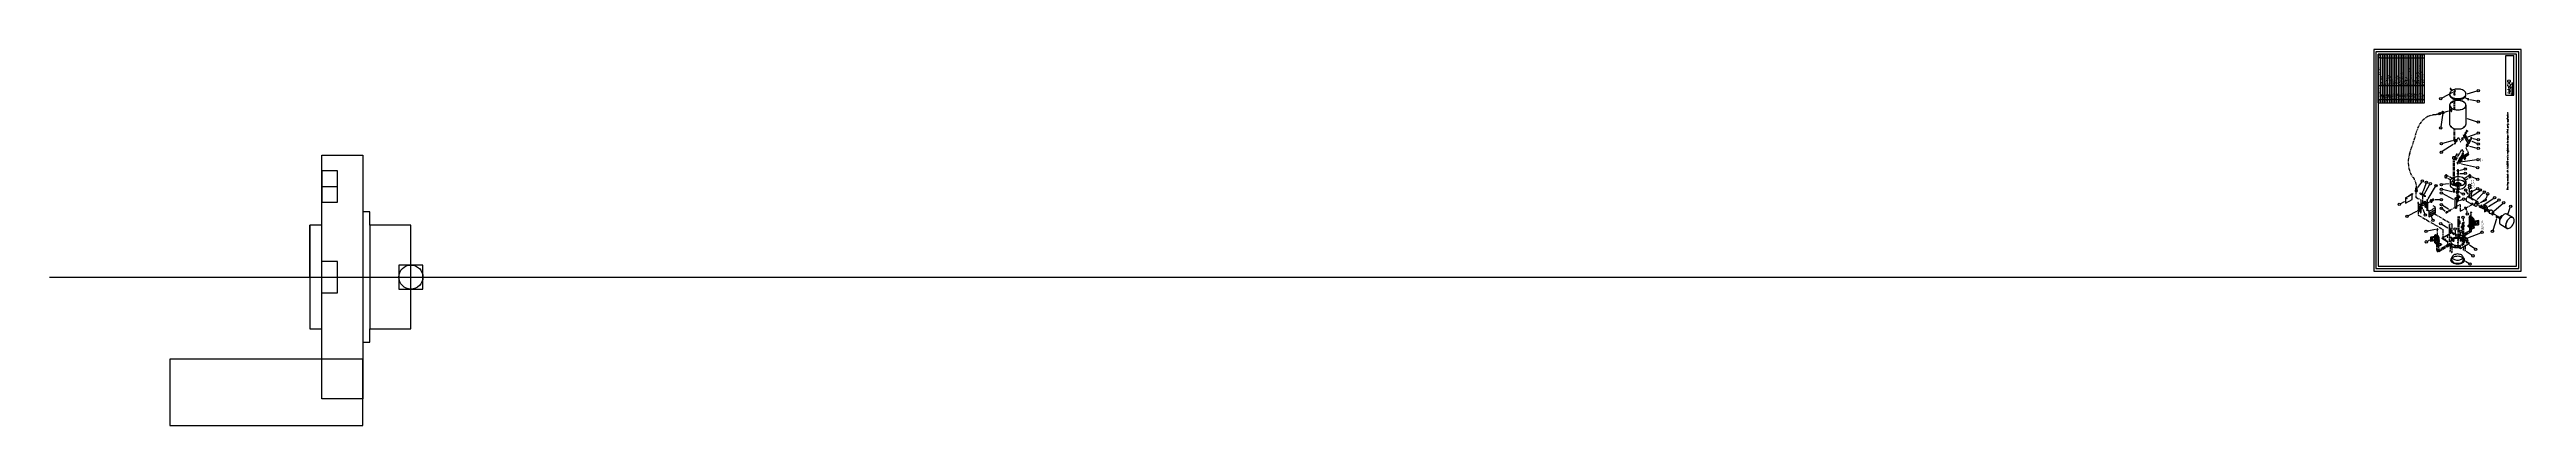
# Model space of a CAD drawing. Header units: millimetres. Extents: x 43 to 3711, y 1330 to 4598.
# Drawn here: x 2683 to 3711, y 1503 to 1659 of the extents above; entities that cross this region are included whole.
import ezdxf
from ezdxf.enums import TextEntityAlignment as Align

# ---------------------------------------------------------------- set-up
doc = ezdxf.new("R2010")
doc.units = ezdxf.units.MM
doc.header["$PDMODE"] = 98
doc.header["$PDSIZE"] = 10
doc.linetypes.add('AUSGEZOGEN', pattern=[0])
doc.linetypes.add('CENTER', pattern=[2, 1.25, -0.25, 0.25, -0.25])
for name, color, linetype in [('102', 3, 'Continuous'), ('103', 7, 'Continuous'), ('BORDER', 7, 'Continuous'), ('T__KOPF', 3, 'AUSGEZOGEN'), ('T__SCHN', 1, 'AUSGEZOGEN'), ('T__TEXT', 2, 'AUSGEZOGEN'), ('TEXT', 7, 'Continuous')]:
    doc.layers.add(name, color=color, linetype=linetype)
doc.styles.add('ROMANS', font='romans', dxfattribs={"width": 0.75, "height": 8})
doc.styles.add('SIMPLEX7', font='COMPLEX', dxfattribs={"width": 0.7})
doc.styles.add('SIMPLEX8', font='COMPLEX', dxfattribs={"width": 0.8})
doc.styles.get("Standard").update_dxf_attribs({"font": 'arial.ttf'})

# ---------------------------------------------------------------- blocks, each defined once
blk = doc.blocks.new('BLURB')
at = {"layer": 'BORDER', "style": 'ROMANS'}
blk.add_text('Drawing created with AutoCAD and a registered developer third party application', height=0.3238, dxfattribs=at).set_placement((11.23, 1.8))
blk = doc.blocks.new('MRIVET2')
at = {"layer": '102'}
for p, q in [((0, 0.1), (0.2, 0.2)), ((0, -0.1), (0.2, 0))]:
    blk.add_line(p, q, dxfattribs=at)
for points in [[(0, 0, 0.058752), (0, -0.1, 0.072341), (0, -0.1, 0.106617), (0, -0.1, 0.156851), (0, -0.1, 0.156851), (0, -0.1, 0.106617), (0.1, 0, 0.072341), (0.1, 0, 0.058752), (0, 0, 0.058752), (0, 0, 0.072341), (0, 0.1, 0.106617), (0, 0.1, 0.156851), (0, 0.1, 0.156851), (0, 0, 0.106617), (-0.1, 0, 0.072341), (0, 0, 0.058752)], [(0, 0, 0.058752), (0, 0, 0.072341), (0, -0.1, 0.106617), (0, -0.1, 0.156851), (0, -0.1, 0.156851), (0, 0, 0.106617), (0, 0, 0.072341), (0, 0, 0.058752), (0, 0, 0.058752), (0, 0, 0.072341), (0, 0, 0.106617), (0, 0, 0.156851), (0, 0, 0.156851), (0, 0, 0.106617), (0, 0, 0.072341), (0, 0, 0.058752)]]:
    blk.add_lwpolyline(points, format="xyb", close=True, dxfattribs=at)
for points in [[(0.2, 0, 0.063677), (0.2, 0, 0.106617), (0.3, 0, 0.156851), (0.3, 0, 0.156851), (0.3, 0, 0.106617), (0.3, 0, 0.072341), (0.3, 0.1, 0.058752), (0.3, 0.2, 0.058752), (0.2, 0.2, 0.072341), (0.2, 0.2, 0.106617), (0.2, 0.2, 0.156851), (0.1, 0.2, 0.156851), (0.1, 0.2, 0.106617), (0.1, 0.2, 0.051059), (0.1, 0.1, 0.000709)], [(0.2, 0, 0.005852), (0.2, 0, 0.156851), (0.3, 0.1, 0.106617), (0.3, 0.1, 0.072341), (0.3, 0.1, 0.058752), (0.2, 0.1, 0.058752), (0.2, 0.2, 0.072341), (0.2, 0.2, 0.106617), (0.2, 0.2, 0.13439), (0.2, 0.2, 0.156851)]]:
    blk.add_lwpolyline(points, format="xyb", dxfattribs=at)
blk.add_arc((0.2, 0.1), 0.173, 332.8998, 77.2997, dxfattribs=at)
blk = doc.blocks.new('SCREW3')
at = {"layer": '102'}
for p, q in [((-0.6, 0.2), (-0.5, 0.2)), ((-0.6, 0.2), (-0.6, 0.1)), ((-0.6, 0.1), (-0.6, 0.1)), ((-0.6, 0.1), (-0.6, -0.1)), ((0, 0.1), (-0.4, 0.1)), ((-0.6, -0.1), (-0.5, -0.2)), ((-0.6, -0.1), (-0.6, -0.1)), ((-0.5, -0.2), (-0.5, -0.2)), ((0, -0.1), (-0.4, -0.1))]:
    blk.add_line(p, q, dxfattribs=at)
for points in [[(-0.4, 0.2, 0.033178), (-0.4, 0.2, 0.156851), (-0.5, 0.2, 0.106617), (-0.5, 0.2, 0.072341), (-0.6, 0.1, 0.058752), (-0.6, 0, 0.058752), (-0.6, -0.1, 0.072341), (-0.5, -0.2, 0.106617), (-0.5, -0.2, 0.156851), (-0.4, -0.2, 0.033178), (-0.4, -0.2, 0.106617)], [(-0.3, 0.1, 0.065321), (-0.3, 0.2, 0.106617), (-0.4, 0.2, 0.156851), (-0.4, 0.2, 0.156851), (-0.5, 0.2, 0.106617), (-0.5, 0.2, 0.072341), (-0.5, 0.1, 0.058752), (-0.5, 0, 0.058752), (-0.5, -0.1, 0.072341), (-0.5, -0.2, 0.106617), (-0.5, -0.2, 0.156851), (-0.4, -0.2, 0.156851), (-0.4, -0.2, 0.106617), (-0.3, -0.2, 0.067122), (-0.3, -0.1, 0.058752)], [(-0.4, 0.1, 0.155781), (-0.4, 0.1, 0.106617), (-0.5, 0.1, 0.072341), (-0.5, 0, 0.058752), (-0.5, 0, 0.058752)], [(-0.5, 0, 0.058752), (-0.5, 0, 0.072341), (-0.5, -0.1, 0.106617), (-0.4, -0.1, 0.156851), (-0.4, -0.1, 0.156851)]]:
    blk.add_lwpolyline(points, format="xyb", dxfattribs=at)
blk.add_lwpolyline([(-0.1, 0, 0.058752), (0, 0, 0.072341), (0, -0.1, 0.106617), (0, -0.1, 0.156851), (0, -0.1, 0.156851), (0, -0.1, 0.106617), (0, -0.1, 0.072341), (0.1, 0, 0.058752), (0.1, 0, 0.058752), (0.1, 0, 0.072341), (0, 0.1, 0.106617), (0, 0.1, 0.156851), (0, 0.1, 0.156851), (0, 0.1, 0.106617), (0, 0.1, 0.072341), (0, 0, 0.058752)], format="xyb", close=True, dxfattribs=at)
for centre, start, end in [((-0.6, 0.2), 46.3875, 147.2353), ((-0.6, 0.1), 147.2353, 181.7657), ((-0.6, -0.1), 181.7657, 229.4154), ((-0.5, -0.2), 229.4154, 270)]:
    blk.add_arc(centre, 0.01, start, end, dxfattribs=at)
blk = doc.blocks.new('SCREW2')
at = {"layer": '102'}
for p, q in [((0, 0.1), (0.3, 0.3)), ((0.1, -0.1), (0.4, 0.1)), ((0.5, 0.4), (0.4, 0.4)), ((0.4, 0.4), (0.4, 0.4)), ((0.5, 0.4), (0.4, 0.4)), ((0.6, 0.3), (0.5, 0.4)), ((0.6, 0.3), (0.5, 0.2)), ((0.6, 0.1), (0.5, 0.1)), ((0.6, 0.1), (0.6, 0.3))]:
    blk.add_line(p, q, dxfattribs=at)
blk.add_lwpolyline([(0.1, 0, 0.058752), (0, 0.1, 0.072341), (0, 0.1, 0.106617), (0, 0.1, 0.156851), (0, 0.1, 0.156851), (-0.1, 0.1, 0.106617), (-0.1, 0, 0.072341), (-0.1, 0, 0.058752), (0, 0, 0.058752), (0, -0.1, 0.072341), (0, -0.1, 0.106617), (0, -0.1, 0.156851), (0.1, -0.1, 0.156851), (0.1, -0.1, 0.106617), (0.1, 0, 0.072341), (0.1, 0, 0.058752)], format="xyb", close=True, dxfattribs=at)
for points in [[(0.3, 0.1, 0.065321), (0.4, 0, 0.106617), (0.4, 0, 0.156851), (0.5, 0, 0.156851), (0.5, 0.1, 0.106617), (0.5, 0.1, 0.072341), (0.5, 0.2, 0.058752), (0.5, 0.3, 0.058752), (0.4, 0.3, 0.072341), (0.4, 0.4, 0.106617), (0.3, 0.4, 0.156851), (0.3, 0.4, 0.156851), (0.2, 0.4, 0.106617), (0.2, 0.3, 0.062753), (0.2, 0.2, 0.058752)], [(0.5, 0, 0.033178), (0.5, 0, 0.156851), (0.5, 0.1, 0.106617), (0.5, 0.1, 0.072341), (0.5, 0.2, 0.058752), (0.5, 0.3, 0.058752), (0.4, 0.4, 0.072341), (0.4, 0.4, 0.106617), (0.3, 0.4, 0.156851), (0.3, 0.4, 0.033178), (0.3, 0.4, 0.106617)], [(0.4, 0.2, 0.058752), (0.4, 0.3, 0.072341), (0.4, 0.3, 0.106617), (0.3, 0.3, 0.156851), (0.3, 0.3, 0.001045), (0.3, 0.3, 0.106617)], [(0.4, 0.1, 0.156851), (0.4, 0.1, 0.106617), (0.4, 0.2, 0.072341), (0.4, 0.2, 0.058752), (0.4, 0.2, 0.058752)]]:
    blk.add_lwpolyline(points, format="xyb", dxfattribs=at)
for centre, start, end in [((0.4, 0.4), 79.4154, 125.0934), ((0.5, 0.4), 31.7657, 79.4154), ((0.6, 0.3), 357.2353, 31.7657), ((0.6, 0.1), 304.0731, 357.2353)]:
    blk.add_arc(centre, 0.01, start, end, dxfattribs=at)
blk = doc.blocks.new('SCREW1')
at = {"layer": '102'}
for p, q in [((0.1, 0.1), (0.4, 0.1)), ((0.5, 0.2), (0.4, 0.1)), ((0.4, 0.1), (0.4, -0.1)), ((0.5, 0.1), (0.4, 0.1)), ((0.6, 0.2), (0.5, 0.2)), ((0.6, 0.2), (0.5, 0.1)), ((0.5, 0.1), (0.5, -0.1)), ((0.7, 0.2), (0.6, 0.2)), ((0.6, -0.1), (0.7, 0.2)), ((0.6, -0.2), (0.7, 0.1)), ((0.7, 0.1), (0.7, 0.1)), ((0.7, 0.1), (0.7, 0.1)), ((0.8, -0.1), (0.8, 0.1)), ((0.1, -0.1), (0.4, -0.1)), ((0.4, -0.1), (0.5, -0.2)), ((0.5, -0.1), (0.4, -0.1)), ((0.6, -0.1), (0.5, -0.1)), ((0.6, -0.2), (0.5, -0.1)), ((0.5, -0.1), (0.6, -0.1)), ((0.6, -0.2), (0.5, -0.2)), ((0.6, -0.2), (0.6, -0.1)), ((0.6, -0.2), (0.6, -0.2)), ((0.6, -0.2), (0.6, -0.2)), ((0.7, -0.2), (0.8, -0.1))]:
    blk.add_line(p, q, dxfattribs=at)
for points in [[(0.1, 0.1, 0.002074), (0.1, 0.1, 0.156851), (0, 0.1, 0.106617), (0, 0.1, 0.072341), (0, 0, 0.058752), (0, 0, 0.058752), (0, 0, 0.072341), (0, -0.1, 0.106617), (0, -0.1, 0.154727), (0.1, -0.1, 0.088752)], [(0.5, 0.3, 0.147882), (0.4, 0.2, 0.106617), (0.4, 0.2, 0.072341), (0.4, 0.1, 0.058752), (0.3, 0, 0.058752), (0.4, -0.1, 0.072341), (0.4, -0.2, 0.106617), (0.4, -0.2, 0.156851), (0.5, -0.3, 0.066854), (0.5, -0.3, 0.043629)], [(0.6, 0.2, 0.071203), (0.6, 0.3, 0.156851), (0.5, 0.3, 0.156851), (0.5, 0.3, 0.106617), (0.4, 0.2, 0.072341), (0.4, 0.1, 0.058752), (0.4, 0, 0.058752), (0.4, -0.1, 0.072341), (0.4, -0.2, 0.106617), (0.5, -0.2, 0.156851), (0.5, -0.3, 0.156851), (0.6, -0.2, 0.043629), (0.6, -0.2, 0.072341)]]:
    blk.add_lwpolyline(points, format="xyb", dxfattribs=at)
for centre, radius, start, end in [((0.4, 0.1), 0.024, 140.0655, 177.511), ((0.5, 0.2), 0.024, 90.4753, 140.0655), ((0.5, 0.1), 0.012, 140.0655, 177.511), ((0.6, 0.2), 0.012, 48.7094, 140.0655), ((0.7, 0.1), 0.012, 1.0598, 48.7094), ((0.4, -0.1), 0.024, 177.511, 225.6815), ((0.5, -0.1), 0.012, 177.511, 225.6815), ((0.5, -0.2), 0.024, 225.6815, 270.4753), ((0.6, -0.2), 0.012, 225.6815, 326.5293), ((0.7, -0.1), 0.012, 326.5293, 1.0598)]:
    blk.add_arc(centre, radius, start, end, dxfattribs=at)
blk = doc.blocks.new('P-SCR1')
at = {"layer": '102'}
for p, q in [((-0.1, 0.1), (-0.1, -0.3)), ((0.1, 0.1), (0.1, -0.3))]:
    blk.add_line(p, q, dxfattribs=at)
blk.add_lwpolyline([(0, 0, 0.058752), (0, 0, 0.072341), (0.1, 0, 0.106617), (0.1, 0, 0.156851), (0.1, 0.1, 0.156851), (0.1, 0.1, 0.106617), (0.1, 0.1, 0.072341), (0, 0.1, 0.058752), (0, 0.1, 0.058752), (0, 0.1, 0.072341), (-0.1, 0.1, 0.106617), (-0.1, 0.1, 0.156851), (-0.1, 0.1, 0.156851), (-0.1, 0, 0.106617), (-0.1, 0, 0.072341), (0, 0, 0.058752)], format="xyb", close=True, dxfattribs=at)
for points in [[(-0.1, -0.2, 0.065321), (-0.2, -0.2, 0.106617), (-0.2, -0.3, 0.156851), (-0.2, -0.3, 0.156851), (-0.2, -0.4, 0.106617), (-0.2, -0.4, 0.072341), (-0.1, -0.4, 0.058752), (0, -0.5, 0.058752), (0.1, -0.4, 0.072341), (0.2, -0.4, 0.106617), (0.2, -0.4, 0.156851), (0.2, -0.3, 0.156851), (0.2, -0.3, 0.106617), (0.2, -0.2, 0.063821), (0.1, -0.2, 0.058752)], [(-0.2, -0.3, 0.033178), (-0.2, -0.3, 0.077949), (-0.2, -0.4, 0.106617)], [(-0.1, -0.3, 0.155781), (-0.1, -0.3, 0.106617), (-0.1, -0.4, 0.072341), (0, -0.4, 0.058752), (0, -0.4, 0.058752)], [(0, -0.4, 0.058752), (0, -0.4, 0.072341), (0.1, -0.4, 0.106617), (0.1, -0.3, 0.156851), (0.1, -0.3, 0.001045), (0.1, -0.3, 0.106617)], [(0.2, -0.4, 0.082938), (0.2, -0.3, 0.033178), (0.2, -0.3, 0.106617)]]:
    blk.add_lwpolyline(points, format="xyb", dxfattribs=at)
for centre, radius, start, end in [((0, -0.3), 0.22, 186.6352, 353.7649), ((0, -0.4), 0.158, 291.0478, 327.0522), ((0, -0.5), 0.0679, 196.0193, 275.4534)]:
    blk.add_arc(centre, radius, start, end, dxfattribs=at)
blk = doc.blocks.new('BOMTITLE')
at = {"layer": '103'}
for p, q in [((-7, 0), (-7, -0.4)), ((-7, 0), (0, 0)), ((-6.5, 0), (-6.5, -0.4)), ((-4.5, 0), (-4.5, -0.4)), ((-0.5, 0), (-0.5, -0.4)), ((0, 0), (0, -0.4)), ((-7, -0.35), (0, -0.35)), ((-7, -0.4), (0, -0.4))]:
    blk.add_line(p, q, dxfattribs=at)
for s, p in [('ITEM', (-6.75, -0.17)), ('PART NUMBER', (-5.5, -0.17)), ('DESCRIPTION', (-2.5, -0.17)), ('QTY', (-0.25, -0.17))]:
    blk.add_text(s, height=0.12, dxfattribs=at).set_placement(p, align=Align.MIDDLE)
blk = doc.blocks.new('BOMLINE')
at = {"layer": '103'}
for p, q in [((0, 0), (0, -0.25)), ((0.5, 0), (0.5, -0.25)), ((2.5, 0), (2.5, -0.25)), ((6.5, 0), (6.5, -0.25)), ((7, 0), (7, -0.25)), ((0, -0.25), (7, -0.25))]:
    blk.add_line(p, q, dxfattribs=at)
for tag, p in [('1', (0.25, -0.125)), ('2', (6.75, -0.125))]:
    blk.add_attdef(tag, text='', height=0.12, dxfattribs=at).set_placement(p, align=Align.MIDDLE)
for tag, p in [('3', (0.625, -0.185)), ('4', (2.625, -0.185))]:
    blk.add_attdef(tag, p, '', height=0.12, dxfattribs=at)
blk = doc.blocks.new('A$C3A585D41')
at = {"color": 1}
for p, q in [((93.4, 62.6), (3.5, 62.6)), ((3.5, 62.6), (3.5, 3.2)), ((93.4, 3.2), (93.4, 62.6)), ((3.5, 3.2), (93.4, 3.2))]:
    blk.add_line(p, q, dxfattribs=at)
at = {"color": 4}
for p, q in [((92.4, 61.6), (4.5, 61.6)), ((4.5, 61.6), (4.5, 4.2)), ((92.4, 4.2), (92.4, 61.6)), ((4.5, 4.2), (92.4, 4.2))]:
    blk.add_line(p, q, dxfattribs=at)
blk.add_lwpolyline([(2.5, 63.4), (2.5, 2.2), (94.3, 2.2), (94.3, 63.4)], close=True)
at = {"layer": '102'}
for p, q in [((26.8, 44.1), (26.6, 43.8)), ((26.6, 43.8), (26.8, 43.8)), ((26.6, 43.8), (26.7, 43.7)), ((26.7, 43.7), (26.8, 43.7)), ((27.2, 44.1), (26.8, 44.1)), ((26.8, 43.8), (27, 44)), ((26.8, 43.7), (27, 43.9)), ((26.8, 43.8), (26.8, 43.7)), ((27, 44), (27, 43.9)), ((27, 44), (27.1, 44)), ((27, 43.9), (27.1, 43.9)), ((27.1, 44), (27.1, 43.9)), ((29.2, 43.9), (27.1, 43.9)), ((27.1, 43.9), (27.1, 43.8)), ((29.2, 43.8), (27.1, 43.8)), ((27.7, 44.9), (27.2, 44.1)), ((27.5, 45.3), (27.3, 44.9)), ((27.5, 45.3), (27.3, 44.9)), ((27.3, 44.9), (27.5, 44.6)), ((27.3, 44.9), (27.5, 44.6)), ((27.3, 44.9), (27.3, 44.9)), ((27.3, 44.9), (27.3, 44.9)), ((27.5, 45.3), (27.5, 45.3)), ((27.7, 45), (27.5, 45.3)), ((29.8, 44.9), (27.7, 44.9)), ((28.3, 41.4), (28.1, 41.1)), ((28.7, 41.4), (28.3, 41.4)), ((28.3, 41.1), (28.5, 41.3)), ((28.3, 41), (28.5, 41.2)), ((28.5, 41.3), (28.6, 41.3)), ((28.5, 41.3), (28.5, 41.2)), ((28.5, 41.2), (28.6, 41.2)), ((28.6, 41.3), (28.6, 41.2)), ((30.7, 41.2), (28.6, 41.2)), ((28.6, 41.2), (28.6, 41.1)), ((29.1, 42.2), (28.7, 41.4)), ((28.9, 44.4), (29.1, 44.4)), ((28.9, 44.3), (29.1, 44.3)), ((29.1, 44.3), (28.9, 44.3)), ((30.1, 42.2), (29.1, 42.2)), ((29.2, 43.9), (30.8, 41.1)), ((29.2, 43.8), (30.7, 41.2)), ((29.9, 44.9), (30.7, 43.4)), ((30.5, 45), (30.7, 45)), ((30.5, 44.9), (30.7, 44.9)), ((30.6, 50.2), (32.2, 47.4)), ((32.9, 50.2), (30.6, 50.2)), ((32.9, 50.2), (30.6, 50.2)), ((30.6, 50.2), (30.6, 50.2)), ((30.7, 42.3), (30.6, 42.4)), ((30.6, 42.4), (30.7, 42.2)), ((30.7, 43.4), (31.4, 42.2)), ((30.8, 42.3), (30.7, 42.4)), ((31.4, 42.2), (30.8, 41.1)), ((31.4, 48.8), (31.3, 48.9)), ((31.4, 48.6), (31.3, 48.9)), ((31.3, 48.9), (31.3, 48.9)), ((31.3, 48.9), (31.3, 48.9)), ((31.5, 48.6), (31.4, 48.6)), ((31.6, 41.2), (31.8, 41.2)), ((32.2, 47.4), (34.5, 47.4)), ((32.9, 50.2), (33.6, 49)), ((32.9, 50.2), (33.6, 48.9)), ((32.9, 50.2), (32.9, 50.2)), ((33.6, 48.9), (33.5, 48.9)), ((33.5, 48.9), (33.7, 48.6)), ((33.5, 48.9), (33.7, 48.7)), ((33.6, 42.5), (33.5, 42.5)), ((33.5, 42.4), (33.6, 42.2)), ((33.5, 42.4), (33.5, 41.9)), ((33.6, 48.9), (33.6, 49)), ((33.8, 42.8), (33.6, 42.5)), ((33.8, 42.2), (33.6, 42.5)), ((33.6, 41.9), (33.6, 42.2)), ((33.7, 42.2), (33.6, 42.2)), ((33.8, 48.7), (33.7, 48.7)), ((33.7, 48.7), (33.7, 48.6)), ((33.8, 48.6), (33.7, 48.6)), ((33.8, 48.7), (34.6, 47.4)), ((33.8, 48.7), (33.8, 48.6)), ((33.8, 48.6), (34.5, 47.4)), ((34.2, 43.5), (33.8, 42.9)), ((33.8, 42.9), (33.8, 42.8)), ((33.8, 42.2), (34, 42.6)), ((34, 42.5), (34.4, 43.2)), ((34, 42.6), (34, 42.5)), ((34.2, 43.9), (34.6, 44.2)), ((34.2, 43.9), (34.3, 43.7)), ((34.4, 43.8), (34.2, 43.5)), ((34.2, 43.5), (34.2, 43.5)), ((34.4, 43.9), (34.3, 43.9)), ((34.3, 43.2), (34.5, 43.6)), ((34.3, 43.2), (34.4, 43.2)), ((34.4, 43.9), (34.5, 43.6)), ((34.5, 47.4), (34.6, 47.4)), ((34.8, 44), (34.5, 43.8)), ((34.8, 44.2), (34.8, 44.2)), ((34.9, 43.1), (35.1, 43.1)), ((34.9, 43), (35.1, 43)), ((7.1, 31.5), (7.2, 31.5)), ((8.4, 30.8), (7.4, 31)), ((13.5, 32.7), (12.4, 30.8)), ((13.6, 32.7), (12.4, 30.8)), ((13, 37), (12.9, 36.9)), ((14.8, 36.9), (12.9, 36.9)), ((14.8, 36.9), (12.9, 36.9)), ((12.9, 36.9), (13.8, 36.2)), ((14.9, 37), (13, 37)), ((13, 36.1), (13.5, 35.3)), ((13.3, 36.6), (13.1, 36.3)), ((13.1, 36.3), (13.7, 36.3)), ((13.1, 36.2), (13.6, 35.3)), ((13.1, 36.2), (13.7, 36.2)), ((13.7, 37), (13.5, 37)), ((14.7, 36.7), (13.5, 36.7)), ((13.5, 36.7), (13.8, 36.4)), ((13.6, 35.3), (13.5, 35.3)), ((13.6, 32.7), (13.5, 32.7)), ((13.6, 35.3), (14.1, 36.2)), ((13.7, 32.5), (13.6, 32.7)), ((13.8, 37.5), (13.7, 37.3)), ((13.9, 37.4), (13.7, 37.4)), ((13.7, 37.3), (13.9, 37.3)), ((13.7, 37.3), (13.9, 37.1)), ((13.7, 37.2), (13.8, 37.1)), ((13.8, 37.1), (13.7, 37)), ((13.7, 36.6), (13.9, 36.6)), ((13.9, 36.4), (13.7, 36.6)), ((14.6, 37.5), (13.8, 37.5)), ((14.4, 37.1), (13.8, 37.1)), ((13.8, 36.4), (13.9, 36.4)), ((13.9, 36.2), (13.8, 36.3)), ((13.8, 36.3), (14.2, 36.3)), ((13.8, 36.2), (15.6, 36.2)), ((14.1, 38.1), (13.9, 37.7)), ((14.7, 37.7), (13.9, 37.7)), ((13.9, 37.4), (13.9, 37.2)), ((14.4, 37.2), (13.9, 37.2)), ((14.4, 37.2), (13.9, 37.2)), ((13.9, 37.2), (13.9, 37.2)), ((13.9, 36.6), (14, 36.5)), ((14.2, 36.2), (13.9, 36.2)), ((14, 36.5), (14.1, 36.5)), ((14.1, 36.5), (14.1, 36.6)), ((14.1, 36.6), (14.3, 36.6)), ((14.2, 38.1), (15, 38.1)), ((14.2, 36.3), (14.2, 36.2)), ((14.3, 32.8), (14.2, 32.8)), ((14.6, 37.6), (14.3, 37)), ((14.3, 36.6), (14.5, 36.5)), ((14.3, 32.7), (14.5, 32.8)), ((14.3, 32.7), (14.3, 32.8)), ((14.3, 32.7), (14.6, 32.7)), ((14.3, 32.7), (14.6, 32.7)), ((14.5, 36.6), (14.6, 36.6)), ((14.6, 36.5), (14.5, 36.6)), ((14.5, 36.5), (14.6, 36.5)), ((14.5, 32.9), (14.5, 32.8)), ((14.5, 32.8), (15, 32.8)), ((14.7, 37.6), (14.6, 37.6)), ((14.6, 36.6), (14.8, 36.4)), ((14.6, 32.8), (14.6, 32.9)), ((14.6, 32.7), (15, 32.8)), ((14.6, 32.7), (15, 32.8)), ((14.6, 32.7), (14.6, 32.7)), ((16.6, 39.7), (14.7, 39.7)), ((14.7, 39.7), (16.5, 39.7)), ((15, 38.2), (14.7, 39.7)), ((14.7, 39.7), (14.7, 39.7)), ((15, 38.2), (14.7, 37.7)), ((16.5, 37.7), (14.7, 37.7)), ((15.2, 37.6), (14.7, 37.6)), ((15, 36.4), (14.7, 36.7)), ((14.7, 32.9), (16.1, 35.1)), ((14.9, 37), (14.8, 36.9)), ((14.8, 36.9), (15.7, 36.2)), ((14.8, 36.4), (15, 36.4)), ((15.2, 36.3), (14.8, 36.3)), ((14.9, 36.2), (14.8, 36.3)), ((16.1, 35.1), (14.8, 32.9)), ((15.7, 36.2), (14.9, 37)), ((16.1, 37), (14.9, 37)), ((15.2, 36.2), (14.9, 36.2)), ((16.8, 38.2), (15, 38.2)), ((15, 32.8), (15, 32.8)), ((15, 31.3), (15.4, 31.3)), ((15.1, 39.4), (16.3, 39.4)), ((15.2, 38.8), (15.1, 39.4)), ((16, 36.8), (15.1, 36.8)), ((15.2, 39.2), (15.3, 38.8)), ((15.4, 39.2), (15.2, 39.2)), ((15.3, 38.8), (15.2, 38.8)), ((15.5, 38.6), (15.2, 38.6)), ((15.2, 38.6), (15.2, 38.4)), ((15.2, 38.4), (15.6, 38.4)), ((15.2, 36.3), (15.2, 36.2)), ((15.4, 39), (15.4, 39.2)), ((15.5, 39), (15.4, 39)), ((16.5, 37.6), (15.4, 37.6)), ((15.7, 39.2), (15.5, 39)), ((15.6, 38.4), (15.5, 38.6)), ((15.9, 34), (15.6, 33.6)), ((15.8, 33.9), (15.6, 33.5)), ((15.6, 33.6), (15.7, 33.5)), ((15.9, 39.2), (15.7, 39.2)), ((16, 36.8), (15.7, 36.2)), ((16, 36.7), (15.7, 36.2)), ((15.7, 36.2), (16.3, 36.2)), ((15.9, 33.9), (15.7, 33.5)), ((15.8, 36.3), (16.3, 36.3)), ((15.9, 33.9), (15.8, 33.9)), ((15.8, 33.9), (15.8, 33.9)), ((16.1, 39), (15.9, 39.2)), ((15.9, 34), (15.9, 33.9)), ((16, 36.8), (16, 36.8)), ((16.1, 39.2), (16.2, 39)), ((16.2, 39.2), (16.1, 39.2)), ((16.2, 39), (16.1, 39)), ((16.5, 38.6), (16.1, 38.6)), ((16.1, 38.6), (16.2, 38.4)), ((16.4, 37.6), (16.1, 37)), ((16.9, 36.7), (16.1, 36.7)), ((16.1, 35.1), (18.6, 30.9)), ((16.1, 35.1), (16.1, 35.1)), ((16.1, 31.3), (16.3, 31.5)), ((16.1, 31.3), (16.3, 31)), ((16.1, 31.3), (16.4, 31.3)), ((16.3, 38.8), (16.2, 39.2)), ((16.2, 38.4), (16.5, 38.4)), ((16.4, 37.4), (16.2, 37)), ((16.9, 37.1), (16.2, 37.1)), ((17, 36.8), (16.2, 36.8)), ((16.2, 31.3), (16.5, 31.3)), ((16.3, 39.4), (16.4, 38.8)), ((16.4, 38.8), (16.3, 38.8)), ((16.9, 37.2), (16.3, 37.2)), ((17, 37.2), (16.3, 37.2)), ((16.3, 36.3), (16.3, 36.2)), ((16.3, 31.5), (16.4, 31.3)), ((16.3, 31.5), (16.4, 31.3)), ((16.3, 31), (16.6, 31)), ((16.4, 31.8), (16.6, 31.5)), ((16.5, 31.8), (16.4, 31.7)), ((16.4, 31.7), (16.6, 31.4)), ((16.5, 31.3), (16.4, 31.3)), ((16.4, 31.3), (16.6, 31)), ((16.8, 38.2), (16.5, 39.7)), ((16.5, 38.4), (16.5, 38.6)), ((16.8, 38.2), (16.5, 37.7)), ((16.5, 31.8), (16.7, 31.5)), ((16.5, 31.3), (16.6, 31)), ((16.6, 39.7), (16.9, 38.2)), ((16.9, 38.2), (16.6, 37.7)), ((17.4, 37.7), (16.6, 37.7)), ((16.6, 37.7), (16.6, 37.7)), ((17.4, 37.5), (16.6, 37.5)), ((16.7, 31.5), (16.6, 31.4)), ((16.7, 31.5), (16.6, 31.5)), ((16.6, 31.5), (16.6, 31.5)), ((16.6, 31), (16.6, 31)), ((16.8, 38.1), (17.4, 38.1)), ((17, 37.2), (16.9, 37.1)), ((17.2, 33.1), (17.4, 32.8)), ((17.2, 33.1), (17.2, 33)), ((17.2, 33), (17.3, 32.8)), ((17.2, 33), (17.3, 32.7)), ((17.4, 32.8), (17.3, 32.8)), ((17.3, 32.8), (17.3, 32.8)), ((17.4, 32.8), (17.3, 32.7)), ((18.6, 30.9), (17.3, 28.7)), ((20.1, 31.6), (18.6, 31.6)), ((18.6, 31.6), (18.6, 31.6)), ((19.3, 31.6), (18.6, 31.6)), ((19.3, 31.7), (18.8, 31.7)), ((19.3, 31.7), (18.8, 31.7)), ((19.3, 31.7), (18.8, 31.7)), ((19.3, 31.6), (18.8, 31.6)), ((18.9, 31.7), (18.9, 31.7)), ((18.9, 31.6), (19.1, 31.5)), ((18.9, 31.6), (19.1, 31.5)), ((19, 31.6), (19.2, 31.5)), ((19.2, 31.5), (19.1, 31.5)), ((19.1, 31.5), (19.3, 31.3)), ((19.1, 31.5), (19.3, 31.3)), ((19.2, 31.5), (19.5, 31.3)), ((20.1, 32.1), (19.3, 32.1)), ((19.3, 31.6), (19.3, 32.1)), ((19.3, 31.6), (19.3, 32.1)), ((19.3, 31.7), (19.3, 31.7)), ((19.3, 31.4), (19.5, 31.3)), ((19.3, 31.4), (19.5, 31.3)), ((19.3, 31.3), (19.3, 31.4)), ((19.3, 31.3), (19.3, 31.3)), ((19.4, 31.9), (19.5, 31.8)), ((19.5, 32), (19.5, 31.9)), ((19.5, 32), (19.5, 31.9)), ((19.5, 31.3), (19.5, 31.3)), ((20, 32), (19.9, 31.9)), ((20, 31.9), (20, 31.8)), ((20, 31.9), (20, 31.8)), ((20.1, 31.6), (20.1, 32.1)), ((20.7, 32), (20.9, 32)), ((20.7, 31.8), (20.9, 31.8)), ((21.5, 32), (21.7, 32)), ((21.5, 31.8), (21.7, 31.8)), ((27.3, 40.5), (25, 40.5)), ((27.2, 40.5), (25, 40.5)), ((25, 40.5), (26.6, 37.7)), ((25, 40.5), (25, 40.5)), ((25.7, 39.3), (25.5, 39.1)), ((25.7, 39.2), (25.5, 39.1)), ((25.5, 39.1), (25.5, 39.1)), ((25.5, 39.1), (25.7, 38.8)), ((25.9, 38.9), (25.7, 38.8)), ((25.8, 40.3), (27.2, 37.8)), ((25.8, 40.3), (26.5, 40.3)), ((26.5, 40.3), (28, 37.8)), ((26.6, 37.7), (28.8, 37.7)), ((26.7, 32.7), (26.6, 33.1)), ((27.1, 33), (27, 33.3)), ((27.2, 40.5), (27.9, 39.3)), ((27.3, 40.5), (27.2, 40.5)), ((27.2, 37.8), (28, 37.8)), ((27.3, 40.5), (27.9, 39.3)), ((27.4, 32), (27.3, 31.8)), ((27.3, 31.8), (27.4, 31.7)), ((27.3, 31.8), (27.5, 31.7)), ((27.6, 32.1), (27.4, 32)), ((27.6, 31.6), (27.4, 31.7)), ((27.5, 31.7), (27.7, 31.8)), ((27.6, 31.6), (27.5, 31.7)), ((27.8, 32), (27.6, 32.1)), ((27.6, 31.6), (27.8, 31.7)), ((27.7, 31.8), (27.8, 32)), ((27.8, 31.7), (27.7, 31.8)), ((27.9, 39.3), (27.8, 39.3)), ((27.8, 39.3), (28, 39)), ((27.8, 32), (27.8, 31.9)), ((27.8, 31.7), (27.8, 31.9)), ((27.9, 39.3), (27.9, 39.3)), ((27.9, 39.3), (28, 39)), ((28, 39), (28, 39)), ((28.1, 39), (28, 39)), ((28.2, 39), (28, 39)), ((28.1, 41.1), (28.3, 41.1)), ((28.1, 41.1), (28.1, 41)), ((28.1, 41), (28.3, 41)), ((28.1, 39), (28.9, 37.7)), ((28.2, 39), (28.1, 39)), ((28.2, 39), (28.9, 37.7)), ((28.3, 41.1), (28.3, 41)), ((30.8, 41.1), (28.6, 41.1)), ((28.9, 37.7), (28.8, 37.7)), ((28.9, 37.7), (28.9, 37.7)), ((31.1, 39.6), (31, 39.6)), ((31.2, 39.7), (31.1, 39.8)), ((31.1, 39.5), (31.1, 39.6)), ((31.1, 39.5), (31.1, 39.4)), ((31.1, 39.5), (31.1, 39.4)), ((31.2, 39.3), (31.1, 39.4)), ((31.1, 39.4), (31.1, 39.4)), ((31.1, 39.4), (31.1, 39.4)), ((31.1, 39.4), (31.1, 39.4)), ((31.4, 39.8), (31.3, 39.9)), ((31.3, 39.9), (31.3, 39.9)), ((31.4, 39.3), (31.3, 39.4)), ((31.3, 39.4), (31.4, 39.3)), ((31.3, 39.4), (31.3, 39.4)), ((31.4, 39.3), (31.4, 39.3)), ((31.9, 38.4), (31.4, 39.2)), ((31.5, 40), (31.5, 40)), ((31.5, 40), (31.5, 39.9)), ((31.5, 39.3), (31.5, 39.5)), ((31.5, 39.5), (31.5, 39.5)), ((31.6, 41.1), (31.8, 41.1)), ((31.7, 39.6), (31.6, 39.6)), ((31.7, 39.9), (31.7, 40)), ((31.7, 40), (31.7, 39.9)), ((31.7, 40), (31.7, 40)), ((31.7, 39.9), (31.7, 39.9)), ((31.8, 39.7), (31.7, 39.7)), ((31.7, 39.7), (31.8, 39.6)), ((31.7, 39.5), (31.7, 39.6)), ((31.9, 39.7), (31.8, 39.8)), ((31.8, 39.8), (31.8, 39.8)), ((31.8, 39.6), (31.8, 39.7)), ((31.8, 39.6), (31.8, 39.6)), ((32.3, 38.7), (31.9, 39.4)), ((39.7, 31.7), (38.3, 31.7)), ((41.1, 33.8), (41.3, 33.5)), ((41.1, 33.8), (41.1, 33.8)), ((41.3, 33.5), (41.1, 33.4)), ((41.2, 33.5), (41.1, 33.4)), ((41.1, 33.4), (41.1, 33.3)), ((41.1, 33.4), (41.1, 33.4)), ((41.3, 33.3), (41.1, 33.3)), ((41.2, 33.5), (41.3, 33.5)), ((41.3, 33.5), (41.3, 33.3)), ((41.3, 33.5), (41.3, 33.5)), ((41.3, 33.3), (41.3, 33.4)), ((41.4, 33.4), (41.6, 33.1)), ((42, 33.9), (42.2, 33.6)), ((42, 33.9), (42.2, 33.6)), ((42, 33.9), (42, 33.9)), ((42.2, 33.6), (42.2, 33.6)), ((42.2, 33.5), (42.3, 33.4)), ((42.4, 33.4), (42.2, 33.5)), ((42.2, 33.5), (42.3, 33.5)), ((42.2, 33.4), (42.4, 33.1)), ((42.3, 33.6), (42.3, 33.5)), ((42.3, 33.5), (42.3, 33.6)), ((42.4, 33.5), (42.3, 33.5)), ((42.3, 33.4), (42.4, 33.2)), ((42.4, 33.3), (42.3, 33.4)), ((42.4, 33.5), (42.5, 33.3)), ((42.4, 33.5), (42.4, 33.4)), ((42.4, 33.4), (42.4, 33.3)), ((42.5, 33.3), (42.4, 33.3)), ((42.4, 33.1), (42.4, 33.2)), ((71.3, 31.9), (63.3, 31.9)), ((67.8, 34.4), (67.8, 34.5)), ((67.9, 34.4), (67.8, 34.5)), ((67.9, 34.7), (67.9, 34.8)), ((68, 34.9), (68, 34.7)), ((68, 34.3), (68, 34.5)), ((68.1, 34.3), (68.1, 34.5)), ((68.2, 34.7), (68.2, 35)), ((68.3, 34.8), (68.2, 35)), ((68.4, 34.4), (68.3, 34.6)), ((68.3, 34.4), (68.3, 34.5)), ((68.5, 34.6), (68.5, 34.7)), ((68.5, 34.5), (68.5, 34.6)), ((75.5, 31.9), (75.9, 31.9)), ((7.1, 25.7), (7.2, 25.7)), ((8.4, 26.4), (7.4, 26.1)), ((12.3, 28), (11.9, 27.4)), ((12.2, 28), (11.9, 27.4)), ((11.9, 27.4), (14, 23.6)), ((11.9, 27.4), (14.1, 23.6)), ((11.9, 27.4), (11.9, 27.4)), ((12.2, 28.6), (12.8, 28.6)), ((12.2, 28.2), (12.8, 28.2)), ((12.3, 28), (12.2, 28)), ((12.3, 28.6), (12.3, 28.2)), ((12.6, 30.6), (12.4, 30.8)), ((12.4, 30.8), (12.4, 30.8)), ((12.5, 30.6), (12.4, 30.8)), ((12.4, 27.7), (12.5, 27.8)), ((12.7, 27.3), (12.4, 27.7)), ((12.6, 30.6), (12.5, 30.6)), ((12.5, 27.8), (12.7, 27.5)), ((12.5, 27.7), (12.6, 27.5)), ((12.7, 27.5), (12.6, 27.5)), ((12.6, 27.5), (12.6, 27.4)), ((12.7, 29.9), (12.6, 29.5)), ((12.9, 29.8), (12.7, 29.9)), ((12.8, 29.8), (12.7, 29.9)), ((12.9, 29.4), (12.6, 29.5)), ((12.7, 28.6), (12.7, 28.2)), ((12.7, 27.5), (12.7, 27.4)), ((12.7, 27.5), (12.7, 27.3)), ((12.8, 29.8), (12.8, 29.4)), ((12.8, 29.8), (13.2, 29.8)), ((12.8, 29.4), (13.1, 29.4)), ((12.8, 28.6), (12.8, 28.2)), ((13.2, 29.4), (12.9, 29.4)), ((13.2, 29.8), (13.1, 29.4)), ((13.1, 29.4), (13.2, 29.4)), ((13.2, 29.8), (13.2, 29.8)), ((13.2, 29.8), (13.2, 29.4)), ((14.1, 23.6), (14, 23.6)), ((14.1, 24.9), (14.3, 24.6)), ((14.1, 24.8), (14.2, 24.9)), ((14.3, 24.4), (14.1, 24.8)), ((14.4, 24.2), (14.1, 23.6)), ((14.2, 24.9), (14.4, 24.6)), ((14.3, 24.6), (14.3, 24.5)), ((14.4, 24.6), (14.3, 24.4)), ((14.4, 24.6), (14.3, 24.5)), ((14.4, 24.6), (14.3, 24.6)), ((14.5, 24.2), (14.4, 24.2)), ((14.5, 24.3), (14.5, 24.2)), ((14.5, 24.3), (15.2, 24.3)), ((14.5, 24.3), (15.2, 24.3)), ((15.4, 25), (14.8, 25)), ((15.4, 25), (14.8, 25)), ((14.8, 25), (14.8, 24.7)), ((14.8, 24.7), (15.1, 24.7)), ((14.8, 24.3), (14.8, 24.3)), ((14.9, 24.3), (14.9, 24.2)), ((14.9, 24.3), (14.9, 24.2)), ((14.9, 24.2), (14.9, 24.2)), ((15.1, 24.7), (15.1, 25)), ((15.1, 24.7), (15.1, 25)), ((15.2, 24.3), (15.2, 24.3)), ((15.4, 25), (15.4, 25)), ((15.8, 27.1), (16.2, 27.1)), ((16, 24.5), (15.9, 24.7)), ((16, 24.5), (15.9, 24.7)), ((16, 28.2), (16.4, 28.2)), ((17.2, 26.5), (16, 24.5)), ((16, 24.5), (16, 24.5)), ((16.1, 28.6), (16.4, 28.6)), ((17.2, 26.5), (17.1, 26.7)), ((17.2, 28.6), (17.2, 28.3)), ((17.2, 28.6), (17.6, 28.6)), ((17.2, 28.3), (17.6, 28.3)), ((17.5, 28.6), (17.5, 28.3)), ((17.8, 30.5), (17.6, 30.1)), ((17.8, 30.4), (17.6, 30.1)), ((17.9, 30.4), (17.6, 30)), ((17.6, 30.1), (17.6, 30)), ((17.6, 28.6), (17.6, 28.3)), ((17.8, 30.5), (17.9, 30.4)), ((17.8, 30.5), (17.8, 30.4)), ((17.9, 30.4), (17.8, 30.4)), ((21.1, 24.3), (20, 22.5)), ((20, 22.5), (20.5, 21.7)), ((20.1, 22.5), (20, 22.5)), ((21.2, 24.3), (20.1, 22.5)), ((20.1, 22.5), (20.5, 21.7)), ((20.4, 26.9), (20.5, 26.6)), ((20.4, 26.9), (21, 26.9)), ((20.4, 26.9), (21, 26.9)), ((20.4, 26.9), (20.4, 26.9)), ((20.5, 26.6), (20.6, 26.6)), ((20.5, 26.6), (20.6, 26.6)), ((20.5, 26.6), (20.6, 26.3)), ((20.8, 22.1), (20.5, 21.7)), ((20.5, 21.7), (23.8, 21.7)), ((20.5, 21.7), (23.8, 21.7)), ((20.6, 26.6), (20.6, 26.6)), ((20.6, 26.6), (20.8, 26.3)), ((20.6, 26.6), (20.8, 26.3)), ((20.8, 22.6), (20.6, 22.3)), ((20.6, 22.3), (20.8, 22.1)), ((20.7, 26.6), (20.9, 26.6)), ((20.7, 26.4), (20.8, 26.5)), ((20.7, 26.3), (20.8, 26.3)), ((21.1, 26.9), (20.8, 26.4)), ((21.1, 26.9), (20.8, 26.4)), ((20.8, 26.5), (20.8, 26.5)), ((20.8, 26.4), (21.3, 25.7)), ((20.8, 26.4), (21.2, 25.7)), ((20.8, 26.4), (20.8, 26.4)), ((20.8, 26.4), (20.8, 26.4)), ((20.8, 26.3), (20.8, 26.3)), ((20.8, 26.3), (20.9, 26.1)), ((20.8, 22.6), (20.9, 22.3)), ((24.3, 22.1), (20.8, 22.1)), ((20.9, 26.1), (21, 26.1)), ((21.1, 23), (20.9, 22.6)), ((21, 22.5), (20.9, 22.6)), ((21, 22.5), (20.9, 22.3)), ((24.5, 22.3), (20.9, 22.3)), ((21, 26.5), (21, 26.5)), ((21, 26.4), (21, 26.4)), ((21, 26.4), (21, 26.4)), ((21.2, 22.5), (21, 22.5)), ((21.5, 26.1), (21.1, 26.9)), ((21.2, 24.3), (21.1, 24.3)), ((21.2, 22.9), (21.1, 23)), ((21.2, 22.9), (21.1, 23)), ((21.2, 26.1), (21.2, 26)), ((21.3, 25.7), (21.2, 25.7)), ((21.6, 23.6), (21.2, 24.3)), ((21.3, 23.5), (21.2, 23.3)), ((21.2, 23.3), (21.3, 23)), ((21.3, 23), (21.2, 22.9)), ((21.4, 22.9), (21.2, 22.9)), ((21.4, 22.8), (21.2, 22.8)), ((21.3, 22.6), (21.2, 22.5)), ((21.3, 25.7), (21.5, 26.1)), ((21.3, 26.1), (21.3, 25.9)), ((21.3, 26.1), (21.3, 25.9)), ((21.3, 23.5), (21.4, 23.3)), ((24.9, 23), (21.3, 23)), ((22.8, 22.6), (21.3, 22.6)), ((21.6, 23.6), (21.4, 23.3)), ((24.9, 23.3), (21.4, 23.3)), ((21.4, 22.9), (21.4, 22.7)), ((22.8, 22.7), (21.4, 22.7)), ((22.8, 22.7), (21.4, 22.7)), ((21.4, 22.7), (21.4, 22.7)), ((21.6, 21.7), (21.5, 21.3)), ((21.5, 21.3), (21.7, 19.9)), ((23.3, 21.3), (21.5, 21.3)), ((21.6, 23.6), (24.9, 23.6)), ((21.7, 21.1), (21.7, 21)), ((22.1, 21.1), (21.7, 21.1)), ((21.7, 21), (22.1, 21)), ((21.9, 20.7), (22, 20.7)), ((22, 20.1), (21.9, 20.7)), ((22, 28.5), (22, 27.7)), ((23.3, 28.5), (22, 28.5)), ((22, 28.3), (22, 28)), ((22, 28.3), (22, 28.3)), ((22.5, 28.2), (22, 28.2)), ((22.3, 28.2), (22, 28.2)), ((22.3, 28.1), (22, 28.1)), ((22, 28), (22, 28)), ((22.5, 28), (22, 28)), ((23.3, 27.7), (22, 27.7)), ((22, 20.7), (22, 20.3)), ((22.1, 21), (22.1, 21.1)), ((22.2, 28.2), (22.2, 28.1)), ((22.3, 28.2), (22.2, 28.1)), ((22.3, 28.2), (22.2, 28.1)), ((22.2, 28.1), (22.3, 28.1)), ((22.2, 28.1), (22.3, 28.1)), ((22.2, 28.1), (22.2, 28.1)), ((22.2, 26.5), (22.4, 26.5)), ((22.2, 26.4), (22.4, 26.4)), ((22.2, 22.7), (22.2, 22.6)), ((22.5, 28.2), (22.4, 28.1)), ((22.4, 28.1), (22.5, 28)), ((22.5, 26), (22.7, 26)), ((22.5, 25.9), (22.7, 25.9)), ((22.7, 28.5), (22.7, 27.7)), ((22.7, 21.1), (22.7, 21)), ((23, 21.1), (22.7, 21.1)), ((22.7, 21), (23.1, 21)), ((22.9, 23.8), (22.8, 23.6)), ((23, 23), (22.8, 22.9)), ((23.2, 22.9), (22.8, 22.8)), ((22.8, 22.9), (22.8, 22.8)), ((22.8, 22.8), (22.8, 22.8)), ((23.2, 22.8), (22.8, 22.8)), ((22.8, 22.8), (22.8, 22.7)), ((22.8, 22.7), (22.8, 22.5)), ((22.8, 22.7), (22.9, 22.6)), ((24.7, 23.8), (22.9, 23.8)), ((22.9, 22.6), (23, 22.5)), ((22.9, 22.5), (23, 22.5)), ((23.1, 28.5), (23, 28.4)), ((23.1, 28.3), (23, 28.3)), ((23.1, 28.3), (23, 28.3)), ((23.1, 27.9), (23, 28)), ((23.1, 27.9), (23, 28)), ((23.1, 27.8), (23, 27.9)), ((23.2, 23), (23, 23)), ((23, 22.6), (23.1, 22.7)), ((23, 22.5), (23.2, 22.6)), ((23.1, 21), (23, 21.1)), ((23, 20.3), (23, 20.7)), ((23, 20.7), (23.1, 20.7)), ((23.1, 22.7), (23.2, 22.8)), ((23.1, 22.7), (23.2, 22.6)), ((23.1, 20.7), (23.2, 20.1)), ((23.2, 22.9), (23.2, 22.8)), ((23.2, 22.9), (23.3, 22.8)), ((23.2, 22.6), (23.3, 22.8)), ((23.2, 22.8), (23.2, 22.8)), ((23.2, 22.8), (23.2, 22.8)), ((23.2, 22.8), (23.2, 22.8)), ((24.4, 22.6), (23.2, 22.6)), ((23.3, 28.5), (23.3, 27.7)), ((24.5, 22.7), (23.3, 22.7)), ((24.5, 22.7), (23.3, 22.7)), ((23.5, 21.7), (23.3, 21.3)), ((23.3, 21.3), (23.5, 19.9)), ((23.5, 21.7), (23.3, 21.3)), ((23.3, 21.3), (23.6, 19.9)), ((23.8, 21.7), (23.8, 21.6)), ((24, 22.7), (24, 22.6)), ((24.1, 22.7), (24.1, 22.6)), ((24.5, 22.7), (24.4, 22.6)), ((24.5, 22.2), (24.4, 22.2)), ((24.6, 28.4), (24.8, 28.4)), ((24.6, 28.3), (24.8, 28.3)), ((24.6, 28), (24.8, 28)), ((24.6, 27.8), (24.8, 27.8)), ((24.7, 23.8), (24.6, 23.6)), ((24.7, 23.7), (24.6, 23.6)), ((24.7, 23.8), (25.5, 23.4)), ((24.7, 23.7), (25.6, 23.3)), ((24.9, 23.5), (24.9, 23.6)), ((24.9, 23.2), (25, 23.2)), ((24.9, 23.1), (25, 23)), ((25.6, 23.3), (25, 23.3)), ((25.5, 23.4), (25.6, 23.3)), ((28, 24.9), (27.9, 25)), ((28.3, 25.2), (28.1, 25.1)), ((28.1, 25), (28.1, 25.1)), ((28.1, 24.9), (28.4, 25.1)), ((28.1, 24.9), (28.4, 25)), ((28.4, 25), (28.4, 25.1)), ((28.4, 25.1), (28.6, 24.9)), ((28.4, 25), (28.6, 24.9)), ((28.5, 25), (28.5, 25)), ((32.3, 29.1), (28.6, 29.1)), ((32.3, 29.1), (28.6, 29.1)), ((28.6, 29.1), (28.6, 29.1)), ((28.6, 29.1), (28.6, 29.1)), ((28.6, 25.2), (28.7, 25.2)), ((28.6, 25.2), (28.7, 25)), ((28.7, 25), (28.6, 25.1)), ((28.7, 25.6), (28.7, 25.5)), ((28.7, 25.2), (28.7, 25)), ((28.9, 25.5), (28.8, 25.7)), ((28.8, 25.6), (28.8, 25.5)), ((28.9, 25.6), (28.8, 25.5)), ((28.8, 25.5), (28.8, 25.4)), ((32.7, 29.8), (29, 29.8)), ((31.5, 24.9), (29.5, 21.3)), ((30.3, 22.4), (30.2, 22.1)), ((30.2, 22.1), (30.4, 22.1)), ((30.6, 22.4), (30.3, 22.4)), ((30.4, 22.1), (30.6, 22.4)), ((33.3, 23.8), (31.3, 20.3)), ((32.7, 23.3), (32.1, 22.4)), ((32.7, 23.2), (32.2, 22.2)), ((32.7, 29.8), (32.3, 29.1)), ((32.3, 29.1), (33.1, 27.5)), ((32.3, 29.1), (33.2, 27.6)), ((32.7, 29.8), (33.6, 28.2)), ((33.5, 23), (33.5, 23)), ((33.5, 22.6), (33.5, 22.6)), ((33.7, 23.7), (33.6, 23.7)), ((33.7, 23.7), (33.6, 23.7)), ((33.7, 23.7), (33.6, 23.7)), ((33.7, 23.7), (33.6, 23.7)), ((33.7, 23.6), (33.6, 23.6)), ((33.7, 23.9), (33.7, 23.9)), ((33.7, 23.6), (33.7, 23.6)), ((33.8, 23.9), (33.8, 23.9)), ((33.8, 23.5), (33.8, 23.5)), ((33.8, 23.5), (33.9, 23.5)), ((34.7, 22.9), (35.2, 22.9)), ((34.7, 22.7), (35.2, 22.7)), ((35, 28.9), (34.9, 29.1)), ((35, 29.2), (35, 29.2)), ((35.1, 28.9), (35, 29.1)), ((35, 28.9), (35.1, 28.9)), ((35.2, 29), (35.1, 29.2)), ((35.4, 23), (35.2, 23)), ((35.4, 23), (35.2, 23)), ((35.5, 23), (35.2, 23)), ((35.4, 22.9), (35.2, 22.9)), ((35.4, 22.9), (35.2, 22.9)), ((35.4, 22.8), (35.2, 22.8)), ((35.4, 22.8), (35.2, 22.8)), ((35.4, 22.8), (35.2, 22.8)), ((35.2, 22.7), (35.2, 22.7)), ((35.4, 22.7), (35.2, 22.7)), ((35.4, 22.7), (35.2, 22.7)), ((35.5, 22.6), (35.2, 22.6)), ((35.4, 22.6), (35.2, 22.6)), ((35.4, 22.6), (35.2, 22.6)), ((35.3, 29.1), (35.4, 29.1)), ((35.3, 28), (35.4, 28)), ((35.5, 23.1), (35.3, 23.1)), ((35.3, 23.1), (35.5, 23.1)), ((35.5, 23), (35.3, 23)), ((35.5, 22.6), (35.3, 22.6)), ((35.5, 22.6), (35.3, 22.6)), ((35.5, 22.5), (35.3, 22.5)), ((35.4, 29), (35.4, 29)), ((35.4, 28.1), (35.4, 28.1)), ((38.1, 29.2), (38, 29.1)), ((38, 29.1), (38, 28.9)), ((38, 29), (38.1, 29)), ((38.1, 29), (38, 28.9)), ((38.1, 29), (38.1, 29.2)), ((39.7, 25.1), (38.3, 25.1)), ((41.3, 23.6), (41.1, 23.6)), ((41.1, 23.5), (41.1, 23.6)), ((41.2, 23.4), (41.1, 23.5)), ((41.3, 23.4), (41.1, 23.5)), ((41.1, 23.5), (41.1, 23.5)), ((41.1, 23.1), (41.3, 23.4)), ((41.1, 23.1), (41.1, 23.1)), ((41.2, 23.4), (41.3, 23.4)), ((41.3, 23.4), (41.3, 23.6)), ((41.3, 23.6), (41.3, 23.5)), ((41.3, 23.4), (41.3, 23.4)), ((41.4, 23.5), (41.6, 23.8)), ((42, 23), (42.2, 23.3)), ((42, 23), (42.2, 23.3)), ((42, 23), (42, 23)), ((42.2, 23.4), (42.4, 23.8)), ((42.4, 23.5), (42.2, 23.4)), ((42.2, 23.4), (42.3, 23.5)), ((42.2, 23.4), (42.3, 23.4)), ((42.2, 23.3), (42.2, 23.3)), ((42.3, 23.5), (42.4, 23.7)), ((42.4, 23.6), (42.3, 23.5)), ((42.3, 23.4), (42.3, 23.3)), ((42.3, 23.3), (42.3, 23.4)), ((42.4, 23.4), (42.3, 23.4)), ((42.4, 23.8), (42.4, 23.7)), ((42.4, 23.5), (42.4, 23.6)), ((42.5, 23.6), (42.4, 23.6)), ((42.4, 23.4), (42.5, 23.6)), ((42.4, 23.4), (42.4, 23.5)), ((44, 28.8), (44.1, 28.8)), ((44, 28.1), (44.1, 28.1)), ((44.1, 28.8), (44.2, 28.8)), ((44.1, 28.1), (44.2, 28.1)), ((47.2, 28.8), (47, 28.6)), ((47, 28.6), (47.1, 28.4)), ((47.1, 28.4), (47.3, 28.4)), ((47.1, 28.4), (47.2, 28.3)), ((47.4, 28.8), (47.2, 28.8)), ((47.4, 28.3), (47.2, 28.3)), ((47.3, 27.5), (47.2, 27.6)), ((47.3, 28.4), (47.4, 28.6)), ((47.4, 28.3), (47.3, 28.4)), ((47.4, 27.6), (47.3, 27.6)), ((47.4, 28.6), (47.4, 28.8)), ((47.4, 28.8), (47.5, 28.7)), ((47.5, 28.5), (47.4, 28.6)), ((47.4, 28.3), (47.5, 28.5)), ((47.5, 28.5), (47.5, 28.7)), ((47.7, 27), (47.7, 27)), ((47.7, 27), (47.8, 26.9)), ((47.7, 27), (47.8, 26.9)), ((48, 27), (47.7, 27)), ((48.1, 26.8), (47.8, 26.9)), ((47.8, 26.9), (47.8, 26.9)), ((48.1, 26.9), (47.8, 26.9)), ((48, 27.9), (48, 27.9)), ((48.3, 27.2), (48, 27)), ((48, 27), (48.1, 26.9)), ((48.1, 27.9), (48.1, 27.8)), ((48.4, 27.1), (48.1, 26.8)), ((48.4, 27.1), (48.1, 26.9)), ((48.2, 28.3), (48.2, 28.3)), ((48.2, 27.9), (48.3, 27.9)), ((48.3, 28.3), (48.3, 28.3)), ((48.3, 28.1), (48.4, 28.1)), ((48.3, 27.9), (48.3, 27.9)), ((48.3, 27.5), (48.4, 27.4)), ((48.3, 27.5), (48.3, 27.5)), ((48.3, 27.5), (48.4, 27.4)), ((48.3, 27.2), (48.3, 27.5)), ((48.3, 27.2), (48.4, 27.1)), ((48.4, 28.2), (48.4, 28.1)), ((48.4, 27.1), (48.4, 27.4)), ((48.4, 27.1), (48.4, 27.4)), ((48.4, 27.4), (48.4, 27.4)), ((48.6, 27.6), (50.6, 24.2)), ((48.7, 27.6), (48.6, 27.6)), ((48.7, 27.6), (50.7, 24.2)), ((48.8, 27.6), (48.7, 27.6)), ((49.2, 27.8), (48.8, 27.6)), ((48.8, 27.6), (50.8, 24.1)), ((48.9, 25.8), (48.8, 25.7)), ((48.8, 25.7), (48.8, 25.6)), ((48.8, 25.6), (48.8, 25.5)), ((48.8, 25.5), (48.9, 25.5)), ((48.8, 25.5), (48.9, 25.5)), ((48.9, 25.5), (49, 25.7)), ((48.9, 25.5), (49, 25.5)), ((48.9, 25.5), (49, 25.5)), ((49, 30.6), (49, 29.4)), ((49, 30.6), (49.7, 30.6)), ((49, 29.4), (49.4, 29.2)), ((49, 29.4), (49.7, 29.4)), ((49, 25.8), (49, 25.7)), ((49, 25.7), (49, 25.8)), ((49, 25.7), (49.1, 25.6)), ((49.1, 25.6), (49, 25.7)), ((49, 25.5), (49.1, 25.6)), ((49.3, 25.3), (49, 25.5)), ((49.1, 29.4), (49.5, 29.2)), ((49.1, 29.4), (49.8, 29.4)), ((49.1, 27.9), (51.1, 24.4)), ((49.2, 27.9), (49.1, 27.9)), ((49.4, 25.5), (49.1, 25.6)), ((49.2, 27.9), (51.2, 24.4)), ((49.3, 27.9), (49.2, 27.9)), ((49.3, 27.9), (51.3, 24.4)), ((49.4, 29.2), (49.5, 29.2)), ((49.5, 29.4), (49.5, 29.2)), ((49.7, 29.4), (49.7, 30.6)), ((49.7, 30.6), (49.8, 30.6)), ((49.7, 29.4), (49.8, 29.4)), ((49.8, 29.4), (49.8, 30.6)), ((50.8, 28.8), (50.5, 29)), ((50.9, 29), (50.6, 29.2)), ((50.7, 24.2), (50.6, 24.2)), ((50.8, 24.1), (50.6, 24.2)), ((50.8, 24.1), (50.7, 24.2)), ((50.8, 28.7), (50.9, 28.8)), ((50.8, 28.7), (50.8, 28.7)), ((51.3, 24.4), (50.8, 24.1)), ((51.2, 24.4), (50.8, 24.1)), ((50.9, 28.8), (51, 28.8)), ((51, 29), (51, 29)), ((51, 28.9), (51, 29)), ((51, 28.8), (51, 28.9)), ((51, 28.9), (51, 28.9)), ((51.2, 24.4), (51.1, 24.4)), ((51.2, 24.4), (51.1, 24.4)), ((51.3, 24.4), (51.2, 24.4)), ((55.2, 29.9), (55.2, 29.8)), ((55.3, 29.9), (55.2, 29.9)), ((55.2, 29.8), (55.2, 29.7)), ((55.2, 29.7), (55.3, 29.6)), ((55.2, 29.7), (55.3, 29.7)), ((58.7, 26.2), (55.2, 24.2)), ((55.2, 24.2), (55.6, 23.7)), ((55.4, 29.8), (55.3, 29.9)), ((55.3, 29.9), (55.4, 29.9)), ((55.3, 29.7), (55.4, 29.8)), ((55.3, 29.6), (55.4, 29.7)), ((55.3, 29.7), (55.4, 29.7)), ((55.5, 29.8), (55.4, 29.9)), ((55.4, 29.8), (55.5, 29.8)), ((55.4, 29.7), (55.5, 29.8)), ((55.6, 29.5), (55.4, 29.6)), ((55.7, 29.7), (55.5, 29.8)), ((59, 25.7), (55.6, 23.7)), ((55.7, 23.6), (55.6, 23.7)), ((59.2, 25.6), (55.7, 23.6)), ((56.4, 30), (56.4, 28.8)), ((56.4, 30), (56.6, 30)), ((56.4, 28.8), (57, 28.8)), ((56.4, 28.8), (57.1, 28.8)), ((56.4, 28.8), (56.4, 28.8)), ((56.5, 23.3), (56.5, 23.2)), ((56.6, 29), (56.6, 30.3)), ((56.6, 30.3), (56.7, 30.3)), ((56.6, 29), (56.7, 29)), ((56.6, 29), (57, 28.8)), ((56.6, 23.2), (56.6, 23.2)), ((56.7, 29), (56.7, 30.3)), ((56.7, 30.3), (57.1, 30)), ((56.7, 29), (57.1, 28.8)), ((56.7, 23.7), (56.7, 23.7)), ((56.7, 23.3), (56.7, 23.2)), ((56.8, 23.7), (56.8, 23.6)), ((56.8, 23.5), (56.9, 23.5)), ((56.8, 23.4), (56.9, 23.4)), ((56.8, 23.3), (56.8, 23.3)), ((57.1, 30), (57.1, 28.8)), ((57.4, 23.1), (57.3, 22.9)), ((57.3, 22.9), (57.3, 22.7)), ((57.3, 22.7), (57.6, 22.8)), ((57.3, 22.7), (57.5, 22.7)), ((57.6, 23.2), (57.4, 23.1)), ((57.7, 22.7), (57.5, 22.7)), ((57.6, 23.2), (57.7, 23.1)), ((57.7, 23), (57.6, 23.2)), ((57.6, 22.8), (57.7, 23)), ((57.7, 22.7), (57.6, 22.8)), ((57.8, 22.9), (57.7, 23.1)), ((57.8, 22.9), (57.7, 23)), ((57.7, 22.7), (57.8, 22.9)), ((58.7, 26.2), (59, 25.7)), ((58.8, 26.2), (58.7, 26.2)), ((58.9, 26.1), (58.7, 26.1)), ((58.8, 26.2), (58.9, 26.1)), ((58.8, 26.1), (59, 25.7)), ((58.9, 26.1), (58.8, 26.1)), ((59.2, 25.6), (59, 25.7)), ((59.1, 25.7), (59, 25.7)), ((59.1, 25.7), (59.2, 25.6)), ((59.5, 25), (59.6, 25)), ((59.6, 25), (59.6, 25)), ((59.7, 25.5), (59.8, 25.4)), ((59.8, 25.4), (59.8, 25.4)), ((59.8, 25.1), (59.8, 25.1)), ((59.8, 25), (59.8, 25)), ((59.9, 25.3), (59.9, 25.3)), ((59.9, 25.2), (59.9, 25.2)), ((60.4, 24.9), (60.2, 24.7)), ((60.2, 24.7), (60.3, 24.5)), ((60.3, 24.5), (60.5, 24.6)), ((60.3, 24.5), (60.4, 24.5)), ((60.6, 25), (60.4, 24.9)), ((60.6, 24.5), (60.4, 24.5)), ((60.5, 24.6), (60.7, 24.8)), ((60.6, 24.5), (60.5, 24.6)), ((60.6, 25), (60.7, 24.9)), ((60.7, 24.8), (60.6, 25)), ((60.6, 24.5), (60.8, 24.7)), ((60.8, 24.7), (60.7, 24.9)), ((60.8, 24.7), (60.7, 24.8)), ((71.3, 25.1), (63.3, 25.1)), ((75.5, 25.1), (75.9, 25.1)), ((20.2, 8.1), (21.7, 10.7)), ((23.5, 19.9), (21.7, 19.9)), ((22, 20.3), (22.2, 20.3)), ((23.2, 20.1), (22, 20.1)), ((22.2, 20.3), (22.1, 20.6)), ((22.1, 20.6), (22.2, 20.6)), ((22.2, 20.6), (22.4, 20.3)), ((22.4, 20.3), (22.6, 20.3)), ((22.6, 20.3), (22.8, 20.6)), ((22.8, 20.6), (22.9, 20.6)), ((22.9, 20.6), (22.9, 20.3)), ((22.9, 20.3), (23, 20.3)), ((23.5, 19.9), (23.6, 19.9)), ((24.8, 12.6), (24.6, 12.3)), ((24.6, 12.2), (24.7, 12.3)), ((24.7, 12.3), (24.6, 12.3)), ((24.7, 12.2), (24.6, 12.2)), ((24.7, 12.4), (24.8, 12.4)), ((24.8, 12.3), (24.7, 12.3)), ((24.8, 12.3), (24.7, 12.3)), ((24.8, 12.2), (24.7, 12.2)), ((25.3, 12.6), (24.8, 12.6)), ((24.9, 12.3), (24.8, 12.3)), ((25, 12.2), (24.8, 12.2)), ((25, 12.3), (24.9, 12.3)), ((25.2, 12.4), (25, 12.3)), ((25, 12.3), (25.2, 12.3)), ((25.1, 12.3), (25, 12.3)), ((25.1, 12.2), (25, 12.2)), ((25.1, 12.3), (25.3, 12.6)), ((25.2, 12.2), (25.1, 12.2)), ((25.4, 12.5), (25.2, 12.2)), ((25.4, 12.5), (25.2, 12.5)), ((25.3, 12.6), (25.4, 12.5)), ((25.9, 14.3), (26.5, 15.4)), ((26.8, 15.5), (26.9, 15.5)), ((26.8, 15.5), (26.8, 15.4)), ((26.9, 15.5), (26.9, 15.4)), ((27, 15.5), (27, 15.4)), ((27, 13.6), (27.7, 14.7)), ((27.1, 17.4), (27.8, 16.2)), ((28.4, 17.4), (27.1, 17.4)), ((28.4, 17.4), (27.1, 17.4)), ((27.1, 17.4), (27.1, 17.4)), ((27.8, 16.2), (29.1, 16.2)), ((28.7, 17), (28.4, 17.4)), ((28.6, 17), (28.4, 17.4)), ((28.4, 17.4), (28.4, 17.4)), ((28.9, 17), (28.6, 17)), ((28.9, 17), (28.7, 17)), ((29.2, 19.6), (28.8, 19)), ((29.3, 19.5), (28.9, 18.9)), ((29.3, 17.7), (28.9, 17)), ((29.3, 17.7), (28.9, 17)), ((28.9, 16.9), (29.1, 16.6)), ((28.9, 16.5), (29.2, 16.5)), ((29.1, 16.2), (28.9, 16.5)), ((29.6, 18.8), (29.2, 18.2)), ((29.2, 16.5), (29.6, 17.2)), ((29.6, 17.2), (29.3, 17.7)), ((29.3, 17.7), (29.3, 17.7)), ((29.7, 18.8), (29.4, 18.2)), ((31.5, 17.7), (31.9, 16.9)), ((31.7, 17.8), (32.2, 17)), ((31.8, 16.9), (31.8, 17)), ((32, 16.7), (31.8, 16.9)), ((32, 16.8), (31.8, 16.9)), ((31.8, 16.9), (31.8, 16.9)), ((32, 16.8), (32.2, 17.1)), ((32, 16.7), (32.3, 17)), ((32, 16.7), (32, 16.8)), ((32.2, 17.1), (32.1, 17.1)), ((32.3, 17), (32.2, 17.1)), ((24.6, 5.5), (26.1, 8.2))]:
    blk.add_line(p, q, dxfattribs=at)
at = {"layer": '102', "linetype": 'Continuous'}
for p, q in [((37.5, 28.8), (36.7, 28.8)), ((36.7, 28.8), (36.7, 28.5)), ((36.7, 28.5), (36.7, 28.5)), ((36.7, 28.4), (36.7, 28.1)), ((36.7, 28.4), (36.7, 28.4)), ((37.5, 28.1), (36.7, 28.1)), ((37.5, 28.8), (37.5, 28.5)), ((37.6, 28.5), (37.5, 28.5)), ((37.6, 28.4), (37.5, 28.4)), ((37.5, 28.4), (37.5, 28.1))]:
    blk.add_line(p, q, dxfattribs=at)
at = {"layer": '102'}
for points in [[(27.5, 44.9, 0.058752), (27.5, 45, 0.072341), (27.5, 45, 0.106617), (27.5, 45, 0.156851), (27.5, 45, 0.156851), (27.5, 45, 0.106617), (27.5, 45, 0.072341), (27.5, 45, 0.058752), (27.5, 44.9, 0.058752), (27.5, 44.9, 0.072341), (27.5, 44.9, 0.106617), (27.5, 44.9, 0.156851), (27.5, 44.9, 0.156851), (27.5, 44.9, 0.106617), (27.5, 44.9, 0.072341), (27.5, 44.9, 0.058752)], [(27.8, 44.7, 0.058752), (27.6, 44.5, 0.072341), (27.5, 44.4, 0.106617), (27.5, 44.3, 0.156851), (27.5, 44.2, 0.156851), (27.6, 44.1, 0.106617), (27.7, 44.1, 0.072341), (27.9, 44.1, 0.058752), (28.1, 44.2, 0.058752), (28.2, 44.3, 0.072341), (28.3, 44.4, 0.106617), (28.4, 44.5, 0.156851), (28.4, 44.7, 0.156851), (28.3, 44.7, 0.106617), (28.1, 44.8, 0.072341), (28, 44.7, 0.058752)], [(27.8, 44.6, 0.058752), (27.7, 44.5, 0.072341), (27.6, 44.4, 0.106617), (27.6, 44.3, 0.156851), (27.6, 44.2, 0.156851), (27.7, 44.1, 0.106617), (27.8, 44.1, 0.072341), (27.9, 44.1, 0.058752), (28.1, 44.2, 0.058752), (28.2, 44.3, 0.072341), (28.3, 44.4, 0.106617), (28.3, 44.5, 0.156851), (28.3, 44.6, 0.156851), (28.2, 44.6, 0.106617), (28.1, 44.7, 0.072341), (28, 44.7, 0.058752)], [(28.2, 44, 0.058752), (28.2, 44, 0.072341), (28.2, 44, 0.106617), (28.2, 44, 0.156851), (28.2, 44, 0.156851), (28.2, 44, 0.106617), (28.2, 44, 0.072341), (28.3, 44, 0.058752), (28.3, 44, 0.058752), (28.3, 44, 0.072341), (28.3, 44, 0.106617), (28.3, 44, 0.156851), (28.3, 44, 0.156851), (28.3, 44, 0.106617), (28.3, 44, 0.072341), (28.3, 44, 0.058752)], [(28.8, 44.6, 0.058752), (28.7, 44.5, 0.072341), (28.6, 44.4, 0.106617), (28.6, 44.3, 0.156851), (28.6, 44.2, 0.156851), (28.7, 44.1, 0.106617), (28.8, 44.1, 0.072341), (28.9, 44.1, 0.058752), (29, 44.2, 0.058752), (29.2, 44.3, 0.072341), (29.2, 44.4, 0.106617), (29.3, 44.5, 0.156851), (29.3, 44.6, 0.156851), (29.2, 44.6, 0.106617), (29.1, 44.7, 0.072341), (29, 44.7, 0.058752)], [(29.3, 41.9, 0.058752), (29.1, 41.8, 0.072341), (29, 41.7, 0.106617), (29, 41.6, 0.156851), (29, 41.4, 0.156851), (29.1, 41.4, 0.106617), (29.2, 41.3, 0.072341), (29.4, 41.4, 0.058752), (29.6, 41.4, 0.058752), (29.7, 41.6, 0.072341), (29.8, 41.7, 0.106617), (29.9, 41.8, 0.156851), (29.9, 41.9, 0.156851), (29.8, 42, 0.106617), (29.6, 42, 0.072341), (29.5, 42, 0.058752)], [(29.3, 41.9, 0.058752), (29.2, 41.8, 0.072341), (29.1, 41.7, 0.106617), (29.1, 41.6, 0.156851), (29.1, 41.5, 0.156851), (29.2, 41.4, 0.106617), (29.3, 41.4, 0.072341), (29.4, 41.4, 0.058752), (29.5, 41.5, 0.058752), (29.7, 41.6, 0.072341), (29.7, 41.7, 0.106617), (29.8, 41.8, 0.156851), (29.8, 41.9, 0.156851), (29.7, 41.9, 0.106617), (29.6, 42, 0.072341), (29.5, 41.9, 0.058752)], [(30.1, 43.9, 0.058752), (30.1, 44, 0.072341), (30, 44.1, 0.106617), (29.9, 44.2, 0.156851), (29.9, 44.2, 0.156851), (29.8, 44.2, 0.106617), (29.7, 44.1, 0.072341), (29.7, 44, 0.058752), (29.7, 43.8, 0.058752), (29.7, 43.7, 0.072341), (29.7, 43.6, 0.106617), (29.8, 43.5, 0.156851), (29.9, 43.5, 0.156851), (30, 43.5, 0.106617), (30, 43.6, 0.072341), (30.1, 43.7, 0.058752)], [(30.1, 42.7, 0.058752), (30.1, 42.7, 0.072341), (30.1, 42.7, 0.106617), (30.1, 42.8, 0.156851), (30.1, 42.8, 0.156851), (30.1, 42.8, 0.106617), (30.1, 42.7, 0.072341), (30.1, 42.7, 0.058752), (30.1, 42.7, 0.058752), (30.1, 42.7, 0.072341), (30.1, 42.7, 0.106617), (30.1, 42.7, 0.156851), (30.1, 42.7, 0.156851), (30.1, 42.7, 0.106617), (30.1, 42.7, 0.072341), (30.1, 42.7, 0.058752)], [(30.3, 43.1, 0.058752), (30.3, 43.1, 0.072341), (30.3, 43.1, 0.106617), (30.3, 43.1, 0.156851), (30.3, 43.1, 0.156851), (30.3, 43.1, 0.106617), (30.3, 43.1, 0.072341), (30.3, 43.1, 0.058752), (30.3, 43.1, 0.058752), (30.3, 43, 0.072341), (30.3, 43, 0.106617), (30.3, 43, 0.156851), (30.3, 43, 0.156851), (30.3, 43, 0.106617), (30.3, 43, 0.072341), (30.3, 43, 0.058752)], [(30.5, 43.3, 0.058752), (30.5, 43.4, 0.072341), (30.5, 43.4, 0.106617), (30.5, 43.4, 0.156851), (30.5, 43.4, 0.156851), (30.5, 43.4, 0.106617), (30.5, 43.4, 0.072341), (30.4, 43.4, 0.058752), (30.4, 43.3, 0.058752), (30.4, 43.3, 0.072341), (30.5, 43.3, 0.106617), (30.5, 43.3, 0.156851), (30.5, 43.3, 0.156851), (30.5, 43.3, 0.106617), (30.5, 43.3, 0.072341), (30.5, 43.3, 0.058752)], [(31, 42.3, 0.058752), (31, 42.5, 0.072341), (30.9, 42.6, 0.106617), (30.8, 42.7, 0.156851), (30.7, 42.8, 0.156851), (30.6, 42.7, 0.106617), (30.5, 42.6, 0.072341), (30.4, 42.5, 0.058752), (30.4, 42.3, 0.058752), (30.4, 42.1, 0.072341), (30.5, 42, 0.106617), (30.6, 41.9, 0.156851), (30.7, 41.8, 0.156851), (30.9, 41.9, 0.106617), (31, 42, 0.072341), (31, 42.1, 0.058752)], [(30.9, 42.3, 0.058752), (30.9, 42.5, 0.072341), (30.9, 42.6, 0.106617), (30.8, 42.7, 0.156851), (30.7, 42.7, 0.156851), (30.6, 42.7, 0.106617), (30.6, 42.6, 0.072341), (30.5, 42.5, 0.058752), (30.5, 42.3, 0.058752), (30.5, 42.1, 0.072341), (30.6, 42, 0.106617), (30.6, 41.9, 0.156851), (30.7, 41.9, 0.156851), (30.8, 41.9, 0.106617), (30.9, 42, 0.072341), (30.9, 42.2, 0.058752)], [(30.9, 44.9, 0.058752), (30.9, 45, 0.072341), (30.9, 45, 0.106617), (30.9, 45, 0.156851), (30.8, 45.1, 0.156851), (30.8, 45, 0.106617), (30.8, 45, 0.072341), (30.8, 45, 0.058752), (30.7, 44.9, 0.058752), (30.8, 44.9, 0.072341), (30.8, 44.8, 0.106617), (30.8, 44.8, 0.156851), (30.8, 44.8, 0.156851), (30.9, 44.8, 0.106617), (30.9, 44.8, 0.072341), (30.9, 44.9, 0.058752)], [(32, 41.2, 0.058752), (32, 41.2, 0.072341), (32, 41.3, 0.106617), (31.9, 41.3, 0.156851), (31.9, 41.3, 0.156851), (31.9, 41.3, 0.106617), (31.9, 41.3, 0.072341), (31.8, 41.2, 0.058752), (31.8, 41.2, 0.058752), (31.8, 41.1, 0.072341), (31.9, 41.1, 0.106617), (31.9, 41, 0.156851), (31.9, 41, 0.156851), (31.9, 41, 0.106617), (32, 41.1, 0.072341), (32, 41.1, 0.058752)], [(33.9, 42.7, 0.058752), (33.9, 42.7, 0.072341), (33.9, 42.7, 0.106617), (33.9, 42.8, 0.156851), (33.9, 42.8, 0.156851), (33.9, 42.8, 0.106617), (33.9, 42.7, 0.072341), (33.9, 42.7, 0.058752), (33.9, 42.7, 0.058752), (33.9, 42.7, 0.072341), (33.9, 42.7, 0.106617), (33.9, 42.7, 0.156851), (33.9, 42.7, 0.156851), (33.9, 42.7, 0.106617), (33.9, 42.7, 0.072341), (33.9, 42.7, 0.058752)], [(34.1, 43.1, 0.058752), (34.1, 43.1, 0.072341), (34.1, 43.1, 0.106617), (34.1, 43.1, 0.156851), (34.1, 43.1, 0.156851), (34.1, 43.1, 0.106617), (34.1, 43.1, 0.072341), (34.1, 43.1, 0.058752), (34.1, 43.1, 0.058752), (34.1, 43, 0.072341), (34.1, 43, 0.106617), (34.1, 43, 0.156851), (34.1, 43, 0.156851), (34.1, 43, 0.106617), (34.1, 43, 0.072341), (34.1, 43, 0.058752)], [(34.3, 43.3, 0.058752), (34.3, 43.4, 0.072341), (34.3, 43.4, 0.106617), (34.3, 43.4, 0.156851), (34.3, 43.4, 0.156851), (34.2, 43.4, 0.106617), (34.2, 43.4, 0.072341), (34.2, 43.4, 0.058752), (34.2, 43.3, 0.058752), (34.2, 43.3, 0.072341), (34.2, 43.3, 0.106617), (34.2, 43.3, 0.156851), (34.3, 43.3, 0.156851), (34.3, 43.3, 0.106617), (34.3, 43.3, 0.072341), (34.3, 43.3, 0.058752)], [(35.3, 43.1, 0.058752), (35.3, 43.1, 0.072341), (35.3, 43.2, 0.106617), (35.2, 43.2, 0.156851), (35.2, 43.2, 0.156851), (35.2, 43.2, 0.106617), (35.2, 43.2, 0.072341), (35.1, 43.1, 0.058752), (35.1, 43.1, 0.058752), (35.1, 43, 0.072341), (35.2, 43, 0.106617), (35.2, 42.9, 0.156851), (35.2, 42.9, 0.156851), (35.2, 42.9, 0.106617), (35.3, 43, 0.072341), (35.3, 43, 0.058752)], [(36.7, 45.8, 0.058752), (36.7, 45.9, 0.072341), (36.6, 46, 0.106617), (36.6, 46.1, 0.156851), (36.5, 46.1, 0.156851), (36.4, 46.1, 0.106617), (36.3, 46, 0.072341), (36.3, 45.9, 0.058752), (36.3, 45.8, 0.058752), (36.3, 45.6, 0.072341), (36.3, 45.5, 0.106617), (36.4, 45.4, 0.156851), (36.5, 45.4, 0.156851), (36.6, 45.4, 0.106617), (36.6, 45.5, 0.072341), (36.7, 45.6, 0.058752)], [(36.9, 45.8, 0.058752), (36.8, 45.9, 0.072341), (36.8, 46, 0.106617), (36.7, 46.1, 0.156851), (36.7, 46.1, 0.156851), (36.6, 46.1, 0.106617), (36.5, 46, 0.072341), (36.5, 45.9, 0.058752), (36.4, 45.8, 0.058752), (36.5, 45.6, 0.072341), (36.5, 45.5, 0.106617), (36.6, 45.4, 0.156851), (36.7, 45.4, 0.156851), (36.7, 45.4, 0.106617), (36.8, 45.5, 0.072341), (36.8, 45.6, 0.058752)], [(13.1, 31.6, 0.058752), (13.1, 31.6, 0.072341), (13.1, 31.5, 0.106617), (13.1, 31.5, 0.156851), (13.1, 31.5, 0.156851), (13.1, 31.5, 0.106617), (13.1, 31.5, 0.072341), (13.1, 31.6, 0.058752), (13.1, 31.6, 0.058752), (13.1, 31.6, 0.072341), (13.1, 31.6, 0.106617), (13.1, 31.6, 0.156851), (13.1, 31.6, 0.156851), (13.1, 31.6, 0.106617), (13.1, 31.6, 0.072341), (13.1, 31.6, 0.058752)], [(13.2, 31, 0.058752), (13.2, 31, 0.072341), (13.2, 31, 0.106617), (13.2, 31.1, 0.156851), (13.2, 31.1, 0.156851), (13.1, 31.1, 0.106617), (13.1, 31, 0.072341), (13.1, 31, 0.058752), (13.1, 31, 0.058752), (13.1, 31, 0.072341), (13.1, 31, 0.106617), (13.1, 30.9, 0.156851), (13.2, 30.9, 0.156851), (13.2, 30.9, 0.106617), (13.2, 31, 0.072341), (13.2, 31, 0.058752)], [(13.6, 31.7, 0.058752), (13.6, 31.8, 0.072341), (13.6, 31.8, 0.106617), (13.6, 31.8, 0.156851), (13.6, 31.8, 0.156851), (13.6, 31.8, 0.106617), (13.6, 31.8, 0.072341), (13.6, 31.8, 0.058752), (13.5, 31.7, 0.058752), (13.6, 31.7, 0.072341), (13.6, 31.7, 0.106617), (13.6, 31.7, 0.156851), (13.6, 31.7, 0.156851), (13.6, 31.7, 0.106617), (13.6, 31.7, 0.072341), (13.6, 31.7, 0.058752)], [(13.6, 35.8, 0.058752), (13.6, 35.8, 0.072341), (13.6, 35.8, 0.106617), (13.6, 35.8, 0.156851), (13.6, 35.8, 0.156851), (13.6, 35.8, 0.106617), (13.6, 35.8, 0.072341), (13.6, 35.8, 0.058752), (13.6, 35.8, 0.058752), (13.6, 35.7, 0.072341), (13.6, 35.7, 0.106617), (13.6, 35.7, 0.156851), (13.6, 35.7, 0.156851), (13.6, 35.7, 0.106617), (13.6, 35.7, 0.072341), (13.6, 35.7, 0.058752)], [(14.5, 32.7, 0.264651), (14.5, 32.7, 0.073811), (14.6, 32.7, 0.03493), (14.6, 32.7, 0.025392), (14.6, 32.7, 0.025392), (14.6, 32.7, 0.03493), (14.6, 32.7, 0.073811), (14.6, 32.7, 0.264651), (14.6, 32.8, 0.264651), (14.6, 32.8, 0.073811), (14.6, 32.8, 0.03493), (14.6, 32.8, 0.025392), (14.6, 32.8, 0.025392), (14.6, 32.8, 0.03493), (14.5, 32.8, 0.073811), (14.5, 32.7, 0.264651)], [(14.8, 31.9, 0.058752), (14.8, 31.9, 0.072341), (14.8, 31.9, 0.106617), (14.8, 31.9, 0.156851), (14.8, 32, 0.156851), (14.8, 31.9, 0.106617), (14.8, 31.9, 0.072341), (14.8, 31.9, 0.058752), (14.8, 31.9, 0.058752), (14.8, 31.9, 0.072341), (14.8, 31.8, 0.106617), (14.8, 31.8, 0.156851), (14.8, 31.8, 0.156851), (14.8, 31.8, 0.106617), (14.8, 31.8, 0.072341), (14.8, 31.9, 0.058752)], [(15.2, 31.9, 0.058752), (15.2, 31.9, 0.072341), (15.2, 31.9, 0.106617), (15.1, 31.9, 0.156851), (15.1, 32, 0.156851), (15.1, 31.9, 0.106617), (15.1, 31.9, 0.072341), (15.1, 31.9, 0.058752), (15.1, 31.9, 0.058752), (15.1, 31.9, 0.072341), (15.1, 31.8, 0.106617), (15.1, 31.8, 0.156851), (15.1, 31.8, 0.156851), (15.1, 31.8, 0.106617), (15.2, 31.8, 0.072341), (15.2, 31.9, 0.058752)], [(15.2, 37.6, 0.058752), (15.2, 37.6, 0.072341), (15.2, 37.5, 0.106617), (15.2, 37.5, 0.156851), (15.2, 37.5, 0.156851), (15.2, 37.4, 0.106617), (15.2, 37.4, 0.072341), (15.3, 37.4, 0.058752), (15.3, 37.5, 0.058752), (15.4, 37.5, 0.072341), (15.4, 37.5, 0.106617), (15.4, 37.6, 0.156851), (15.4, 37.6, 0.156851), (15.4, 37.6, 0.106617), (15.3, 37.6, 0.072341), (15.3, 37.6, 0.058752)], [(16.1, 34.6, 0.058752), (16.1, 34.6, 0.072341), (16.1, 34.6, 0.106617), (16.1, 34.6, 0.156851), (16.1, 34.6, 0.156851), (16.1, 34.6, 0.106617), (16, 34.6, 0.072341), (16, 34.6, 0.058752), (16, 34.6, 0.058752), (16, 34.5, 0.072341), (16, 34.5, 0.106617), (16.1, 34.5, 0.156851), (16.1, 34.5, 0.156851), (16.1, 34.5, 0.106617), (16.1, 34.5, 0.072341), (16.1, 34.5, 0.058752)], [(16.4, 31.2, 0.058752), (16.4, 31.2, 0.072341), (16.3, 31.2, 0.106617), (16.3, 31.2, 0.156851), (16.3, 31.2, 0.156851), (16.3, 31.1, 0.106617), (16.3, 31.1, 0.072341), (16.3, 31.1, 0.058752), (16.4, 31.1, 0.058752), (16.4, 31.1, 0.072341), (16.4, 31.1, 0.106617), (16.4, 31.1, 0.156851), (16.4, 31.1, 0.156851), (16.4, 31.1, 0.106617), (16.4, 31.1, 0.072341), (16.4, 31.1, 0.058752)], [(16.7, 32.8, 0.058752), (16.7, 32.8, 0.072341), (16.7, 32.9, 0.106617), (16.7, 32.9, 0.156851), (16.7, 32.9, 0.156851), (16.6, 32.9, 0.106617), (16.6, 32.9, 0.072341), (16.6, 32.8, 0.058752), (16.6, 32.8, 0.058752), (16.6, 32.8, 0.072341), (16.6, 32.7, 0.106617), (16.6, 32.7, 0.156851), (16.7, 32.7, 0.156851), (16.7, 32.7, 0.106617), (16.7, 32.7, 0.072341), (16.7, 32.8, 0.058752)], [(17, 33.4, 0.058752), (17, 33.4, 0.072341), (17, 33.4, 0.106617), (17, 33.4, 0.156851), (17, 33.5, 0.156851), (17, 33.4, 0.106617), (16.9, 33.4, 0.072341), (16.9, 33.4, 0.058752), (16.9, 33.4, 0.058752), (16.9, 33.3, 0.072341), (16.9, 33.3, 0.106617), (17, 33.3, 0.156851), (17, 33.3, 0.156851), (17, 33.3, 0.106617), (17, 33.3, 0.072341), (17, 33.3, 0.058752)], [(17.3, 31.8, 0.058752), (17.3, 31.9, 0.072341), (17.2, 31.9, 0.106617), (17.2, 31.9, 0.156851), (17.2, 31.9, 0.156851), (17.2, 31.9, 0.106617), (17.2, 31.9, 0.072341), (17.2, 31.9, 0.058752), (17.2, 31.8, 0.058752), (17.2, 31.8, 0.072341), (17.2, 31.8, 0.106617), (17.2, 31.8, 0.156851), (17.2, 31.8, 0.156851), (17.2, 31.8, 0.106617), (17.2, 31.8, 0.072341), (17.3, 31.8, 0.058752)], [(17.6, 32.4, 0.058752), (17.6, 32.5, 0.072341), (17.6, 32.5, 0.106617), (17.6, 32.5, 0.156851), (17.5, 32.5, 0.156851), (17.5, 32.5, 0.106617), (17.5, 32.5, 0.072341), (17.5, 32.5, 0.058752), (17.5, 32.4, 0.058752), (17.5, 32.4, 0.072341), (17.5, 32.3, 0.106617), (17.5, 32.3, 0.156851), (17.5, 32.3, 0.156851), (17.6, 32.3, 0.106617), (17.6, 32.3, 0.072341), (17.6, 32.4, 0.058752)], [(21, 31.9, -0.058752), (21, 31.8, -0.072341), (21, 31.8, -0.106617), (21, 31.8, -0.156851), (21, 31.8, -0.156851), (20.9, 31.8, -0.106617), (20.9, 31.8, -0.072341), (20.9, 31.8, -0.058752), (20.9, 31.9, -0.058752), (20.9, 32, -0.072341), (20.9, 32, -0.106617), (20.9, 32, -0.156851), (21, 32, -0.156851), (21, 32, -0.106617), (21, 32, -0.072341), (21, 32, -0.058752)], [(21.8, 31.9, -0.058752), (21.8, 31.8, -0.072341), (21.8, 31.8, -0.106617), (21.8, 31.8, -0.156851), (21.8, 31.8, -0.156851), (21.7, 31.8, -0.106617), (21.7, 31.8, -0.072341), (21.7, 31.8, -0.058752), (21.7, 31.9, -0.058752), (21.7, 32, -0.072341), (21.7, 32, -0.106617), (21.7, 32, -0.156851), (21.8, 32, -0.156851), (21.8, 32, -0.106617), (21.8, 32, -0.072341), (21.8, 32, -0.058752)], [(27.5, 32, 0.058752), (27.4, 32, 0.072341), (27.4, 32, 0.106617), (27.4, 31.9, 0.156851), (27.4, 31.9, 0.156851), (27.4, 31.9, 0.106617), (27.5, 31.9, 0.072341), (27.5, 31.9, 0.058752), (27.6, 31.9, 0.058752), (27.6, 31.9, 0.072341), (27.6, 32, 0.106617), (27.6, 32, 0.156851), (27.6, 32, 0.156851), (27.6, 32.1, 0.106617), (27.6, 32.1, 0.072341), (27.5, 32.1, 0.058752)], [(37.8, 28.4, 0.058752), (38, 27.1, 0.072341), (38.4, 26.1, 0.106617), (39, 25.4, 0.156851), (39.7, 25.2, 0.156851), (40.3, 25.4, 0.106617), (41, 26.1, 0.072341), (41.4, 27.1, 0.058752), (41.6, 28.4, 0.058752), (41.4, 29.7, 0.072341), (41, 30.7, 0.106617), (40.3, 31.5, 0.156851), (39.7, 31.7, 0.156851), (39, 31.5, 0.106617), (38.4, 30.7, 0.072341), (38, 29.7, 0.058752)], [(37.8, 28.4, 0.058752), (37.9, 27.1, 0.072341), (38.3, 26.1, 0.106617), (39, 25.4, 0.156851), (39.7, 25.1, 0.156851), (40.3, 25.4, 0.106617), (41, 26.1, 0.072341), (41.4, 27.1, 0.058752), (41.6, 28.4, 0.058752), (41.4, 29.8, 0.072341), (41, 30.8, 0.106617), (40.3, 31.5, 0.156851), (39.7, 31.7, 0.156851), (39, 31.5, 0.106617), (38.3, 30.8, 0.072341), (37.9, 29.8, 0.058752)], [(62.5, 31.3, 0.145813), (62.5, 31.3, 0.107165), (62.5, 31.3, 0.077159), (62.5, 31.3, 0.06423), (62.4, 31.3, 0.06423), (62.4, 31.3, 0.077159), (62.4, 31.2, 0.107165), (62.4, 31.2, 0.145813), (62.4, 31.2, 0.145813), (62.4, 31.2, 0.107165), (62.4, 31.2, 0.077159), (62.5, 31.2, 0.06423), (62.5, 31.2, 0.06423), (62.5, 31.2, 0.077159), (62.5, 31.3, 0.107165), (62.5, 31.3, 0.145813)], [(67.6, 36.5, 0.058752), (67.5, 36.4, 0.072341), (67.5, 36.4, 0.106617), (67.4, 36.3, 0.156851), (67.4, 36.2, 0.156851), (67.4, 36.2, 0.106617), (67.5, 36.2, 0.072341), (67.6, 36.1, 0.058752), (67.7, 36.2, 0.058752), (67.8, 36.2, 0.072341), (67.9, 36.2, 0.106617), (67.9, 36.3, 0.156851), (68, 36.4, 0.156851), (67.9, 36.4, 0.106617), (67.8, 36.5, 0.072341), (67.8, 36.5, 0.058752)], [(67.7, 36.4, 0.058752), (67.6, 36.4, 0.072341), (67.5, 36.3, 0.106617), (67.5, 36.3, 0.156851), (67.5, 36.3, 0.156851), (67.5, 36.2, 0.106617), (67.5, 36.2, 0.072341), (67.6, 36.2, 0.058752), (67.7, 36.2, 0.058752), (67.8, 36.2, 0.072341), (67.9, 36.3, 0.106617), (67.9, 36.3, 0.156851), (67.9, 36.4, 0.156851), (67.9, 36.4, 0.106617), (67.8, 36.4, 0.072341), (67.8, 36.4, 0.058752)], [(68.2, 34.6, 0.058752), (68.4, 34.6, 0.072341), (68.5, 34.7, 0.106617), (68.6, 34.9, 0.156851), (68.6, 35, 0.156851), (68.5, 35.1, 0.106617), (68.4, 35.1, 0.072341), (68.2, 35.2, 0.058752), (68, 35.1, 0.058752), (67.8, 35.1, 0.072341), (67.7, 35, 0.106617), (67.6, 34.8, 0.156851), (67.6, 34.7, 0.156851), (67.7, 34.6, 0.106617), (67.8, 34.5, 0.072341), (68, 34.5, 0.058752)], [(69.1, 31.5, 0.058752), (68.9, 31.4, 0.072341), (68.8, 31.3, 0.106617), (68.7, 31.2, 0.156851), (68.7, 31.1, 0.156851), (68.8, 31.1, 0.106617), (68.9, 31, 0.072341), (69, 31, 0.058752), (69.2, 31, 0.058752), (69.3, 31.1, 0.072341), (69.4, 31.2, 0.106617), (69.5, 31.3, 0.156851), (69.5, 31.3, 0.156851), (69.4, 31.4, 0.106617), (69.3, 31.5, 0.072341), (69.2, 31.5, 0.058752)], [(73.2, 28.5, 0.058752), (73, 29.9, 0.072341), (72.6, 30.9, 0.106617), (71.9, 31.6, 0.156851), (71.3, 31.9, 0.156851), (70.6, 31.6, 0.106617), (69.9, 30.9, 0.072341), (69.5, 29.9, 0.058752), (69.3, 28.5, 0.058752), (69.5, 27.1, 0.072341), (69.9, 26.1, 0.106617), (70.6, 25.3, 0.156851), (71.3, 25.1, 0.156851), (71.9, 25.3, 0.106617), (72.6, 26.1, 0.072341), (73, 27.1, 0.058752)], [(73.2, 28.5, 0.058752), (73.1, 29.9, 0.072341), (72.7, 30.9, 0.106617), (72, 31.7, 0.156851), (71.3, 31.9, 0.156851), (70.6, 31.7, 0.106617), (69.9, 30.9, 0.072341), (69.5, 29.9, 0.058752), (69.3, 28.5, 0.058752), (69.5, 27.1, 0.072341), (69.9, 26.1, 0.106617), (70.6, 25.3, 0.156851), (71.3, 25.1, 0.156851), (72, 25.3, 0.106617), (72.7, 26.1, 0.072341), (73.1, 27.1, 0.058752)], [(72.5, 30.8, -0.145813), (72.4, 30.8, -0.107165), (72.4, 30.8, -0.077159), (72.4, 30.8, -0.06423), (72.4, 30.8, -0.06423), (72.3, 30.9, -0.077159), (72.3, 30.9, -0.107165), (72.3, 30.9, -0.145813), (72.3, 30.9, -0.145813), (72.4, 30.9, -0.107165), (72.4, 30.9, -0.077159), (72.4, 30.9, -0.06423), (72.4, 30.9, -0.06423), (72.5, 30.9, -0.077159), (72.5, 30.9, -0.107165), (72.5, 30.8, -0.145813)], [(77.9, 28.5, 0.058752), (77.8, 29.9, 0.072341), (77.4, 30.9, 0.106617), (76.6, 31.7, 0.156851), (75.9, 31.9, 0.156851), (75.2, 31.7, 0.106617), (74.5, 30.9, 0.072341), (74.1, 29.9, 0.058752), (74, 28.5, 0.058752), (74.1, 27.1, 0.072341), (74.5, 26.1, 0.106617), (75.2, 25.3, 0.156851), (75.9, 25.1, 0.156851), (76.6, 25.3, 0.106617), (77.4, 26.1, 0.072341), (77.8, 27.1, 0.058752)], [(9.6, 28.6, 0.058752), (9.4, 29.5, 0.072341), (9.2, 30.2, 0.106617), (8.7, 30.7, 0.156851), (8.3, 30.8, 0.156851), (7.8, 30.7, 0.106617), (7.4, 30.2, 0.072341), (7.1, 29.5, 0.058752), (7, 28.6, 0.058752), (7.1, 27.7, 0.072341), (7.4, 27, 0.106617), (7.8, 26.5, 0.156851), (8.3, 26.4, 0.156851), (8.7, 26.5, 0.106617), (9.2, 27, 0.072341), (9.4, 27.7, 0.058752)], [(13, 29.6, 0.063415), (13, 29.6, 0.076468), (13, 29.6, 0.107136), (13, 29.6, 0.147373), (13, 29.6, 0.147373), (13, 29.6, 0.107136), (13, 29.6, 0.076468), (13, 29.6, 0.063415), (13, 29.6, 0.063415), (13, 29.6, 0.076468), (13, 29.7, 0.107136), (13, 29.7, 0.147373), (13, 29.7, 0.147373), (13, 29.7, 0.107136), (13, 29.7, 0.076468), (13, 29.6, 0.063415)], [(13.1, 26.5, 0.058752), (13.1, 26.5, 0.072341), (13.1, 26.5, 0.106617), (13.1, 26.5, 0.156851), (13.1, 26.5, 0.156851), (13.1, 26.5, 0.106617), (13.1, 26.5, 0.072341), (13.1, 26.5, 0.058752), (13.1, 26.5, 0.058752), (13.1, 26.4, 0.072341), (13.1, 26.4, 0.106617), (13.1, 26.4, 0.156851), (13.1, 26.4, 0.156851), (13.1, 26.4, 0.106617), (13.1, 26.4, 0.072341), (13.1, 26.4, 0.058752)], [(13.4, 26, 0.058752), (13.4, 26, 0.072341), (13.4, 26, 0.106617), (13.4, 26, 0.156851), (13.4, 26, 0.156851), (13.4, 26, 0.106617), (13.3, 26, 0.072341), (13.3, 26, 0.058752), (13.3, 26, 0.058752), (13.3, 26, 0.072341), (13.3, 25.9, 0.106617), (13.4, 25.9, 0.156851), (13.4, 25.9, 0.156851), (13.4, 25.9, 0.106617), (13.4, 25.9, 0.072341), (13.4, 26, 0.058752)], [(13.7, 25.5, 0.058752), (13.7, 25.5, 0.072341), (13.7, 25.5, 0.106617), (13.7, 25.5, 0.156851), (13.7, 25.5, 0.156851), (13.6, 25.5, 0.106617), (13.6, 25.5, 0.072341), (13.6, 25.5, 0.058752), (13.6, 25.5, 0.058752), (13.6, 25.5, 0.072341), (13.6, 25.4, 0.106617), (13.6, 25.4, 0.156851), (13.7, 25.4, 0.156851), (13.7, 25.4, 0.106617), (13.7, 25.4, 0.072341), (13.7, 25.5, 0.058752)], [(16.2, 25.5, 0.058752), (16.2, 25.5, 0.072341), (16.2, 25.5, 0.106617), (16.2, 25.6, 0.156851), (16.1, 25.6, 0.156851), (16.1, 25.6, 0.106617), (16.1, 25.5, 0.072341), (16.1, 25.5, 0.058752), (16.1, 25.5, 0.058752), (16.1, 25.5, 0.072341), (16.1, 25.5, 0.106617), (16.1, 25.4, 0.156851), (16.1, 25.4, 0.156851), (16.2, 25.4, 0.106617), (16.2, 25.5, 0.072341), (16.2, 25.5, 0.058752)], [(16.6, 26.2, 0.058752), (16.6, 26.3, 0.072341), (16.6, 26.3, 0.106617), (16.6, 26.3, 0.156851), (16.6, 26.3, 0.156851), (16.6, 26.3, 0.106617), (16.5, 26.3, 0.072341), (16.5, 26.3, 0.058752), (16.5, 26.2, 0.058752), (16.5, 26.2, 0.072341), (16.5, 26.2, 0.106617), (16.6, 26.2, 0.156851), (16.6, 26.2, 0.156851), (16.6, 26.2, 0.106617), (16.6, 26.2, 0.072341), (16.6, 26.2, 0.058752)], [(16.5, 25.7, 0.058752), (16.5, 25.6, 0.072341), (16.5, 25.6, 0.106617), (16.5, 25.6, 0.156851), (16.5, 25.6, 0.156851), (16.5, 25.6, 0.106617), (16.5, 25.6, 0.072341), (16.6, 25.6, 0.058752), (16.6, 25.7, 0.058752), (16.6, 25.7, 0.072341), (16.5, 25.7, 0.106617), (16.5, 25.7, 0.156851), (16.5, 25.7, 0.156851), (16.5, 25.7, 0.106617), (16.5, 25.7, 0.072341), (16.5, 25.7, 0.058752)], [(16.8, 28.4, 0.058752), (16.8, 28.4, 0.072341), (16.8, 28.4, 0.106617), (16.7, 28.4, 0.156851), (16.7, 28.4, 0.156851), (16.7, 28.4, 0.106617), (16.7, 28.4, 0.072341), (16.7, 28.4, 0.058752), (16.7, 28.4, 0.058752), (16.7, 28.3, 0.072341), (16.7, 28.3, 0.106617), (16.7, 28.3, 0.156851), (16.7, 28.3, 0.156851), (16.7, 28.3, 0.106617), (16.8, 28.3, 0.072341), (16.8, 28.3, 0.058752)], [(16.8, 27.9, 0.058752), (16.8, 27.9, 0.072341), (16.8, 27.9, 0.106617), (16.7, 27.9, 0.156851), (16.7, 28, 0.156851), (16.7, 27.9, 0.106617), (16.7, 27.9, 0.072341), (16.7, 27.9, 0.058752), (16.7, 27.9, 0.058752), (16.7, 27.9, 0.072341), (16.7, 27.8, 0.106617), (16.7, 27.8, 0.156851), (16.7, 27.8, 0.156851), (16.7, 27.8, 0.106617), (16.8, 27.8, 0.072341), (16.8, 27.9, 0.058752)], [(18.3, 30.8, 0.058752), (18.3, 30.8, 0.072341), (18.3, 30.8, 0.106617), (18.3, 30.8, 0.156851), (18.3, 30.8, 0.156851), (18.3, 30.8, 0.106617), (18.2, 30.8, 0.072341), (18.2, 30.8, 0.058752), (18.2, 30.8, 0.058752), (18.2, 30.7, 0.072341), (18.2, 30.7, 0.106617), (18.3, 30.7, 0.156851), (18.3, 30.7, 0.156851), (18.3, 30.7, 0.106617), (18.3, 30.7, 0.072341), (18.3, 30.7, 0.058752)], [(20.6, 22.8, 0.058752), (20.6, 22.8, 0.072341), (20.6, 22.8, 0.106617), (20.5, 22.8, 0.156851), (20.5, 22.9, 0.156851), (20.5, 22.8, 0.106617), (20.5, 22.8, 0.072341), (20.5, 22.8, 0.058752), (20.5, 22.8, 0.058752), (20.5, 22.8, 0.072341), (20.5, 22.7, 0.106617), (20.5, 22.7, 0.156851), (20.5, 22.7, 0.156851), (20.5, 22.7, 0.106617), (20.6, 22.7, 0.072341), (20.6, 22.8, 0.058752)], [(20.8, 23, 0.058752), (20.8, 23, 0.072341), (20.8, 22.9, 0.106617), (20.9, 22.9, 0.156851), (20.9, 22.9, 0.156851), (20.9, 22.9, 0.106617), (20.9, 22.9, 0.072341), (20.9, 23, 0.058752), (20.9, 23, 0.058752), (20.9, 23, 0.072341), (20.9, 23.1, 0.106617), (20.9, 23.1, 0.156851), (20.9, 23.1, 0.156851), (20.9, 23.1, 0.106617), (20.8, 23.1, 0.072341), (20.8, 23, 0.058752)], [(21, 23.5, 0.058752), (21, 23.6, 0.072341), (21, 23.6, 0.106617), (21, 23.6, 0.156851), (21, 23.6, 0.156851), (20.9, 23.6, 0.106617), (20.9, 23.6, 0.072341), (20.9, 23.6, 0.058752), (20.9, 23.5, 0.058752), (20.9, 23.5, 0.072341), (20.9, 23.5, 0.106617), (20.9, 23.5, 0.156851), (21, 23.5, 0.156851), (21, 23.5, 0.106617), (21, 23.5, 0.072341), (21, 23.5, 0.058752)], [(22.5, 26.5, 0.058752), (22.5, 26.5, 0.072341), (22.5, 26.6, 0.106617), (22.5, 26.6, 0.156851), (22.4, 26.6, 0.156851), (22.4, 26.6, 0.106617), (22.4, 26.6, 0.072341), (22.4, 26.5, 0.058752), (22.3, 26.5, 0.058752), (22.4, 26.4, 0.072341), (22.4, 26.4, 0.106617), (22.4, 26.3, 0.156851), (22.4, 26.3, 0.156851), (22.5, 26.3, 0.106617), (22.5, 26.4, 0.072341), (22.5, 26.4, 0.058752)], [(22.8, 26, 0.058752), (22.8, 26, 0.072341), (22.8, 26.1, 0.106617), (22.8, 26.1, 0.156851), (22.7, 26.1, 0.156851), (22.7, 26.1, 0.106617), (22.7, 26.1, 0.072341), (22.7, 26, 0.058752), (22.7, 26, 0.058752), (22.7, 25.9, 0.072341), (22.7, 25.9, 0.106617), (22.7, 25.8, 0.156851), (22.7, 25.8, 0.156851), (22.8, 25.8, 0.106617), (22.8, 25.9, 0.072341), (22.8, 25.9, 0.058752)], [(25, 28.4, 0.058752), (25, 28.4, 0.072341), (25, 28.5, 0.106617), (24.9, 28.5, 0.156851), (24.9, 28.5, 0.156851), (24.9, 28.5, 0.106617), (24.8, 28.5, 0.072341), (24.8, 28.4, 0.058752), (24.8, 28.4, 0.058752), (24.8, 28.3, 0.072341), (24.8, 28.3, 0.106617), (24.9, 28.2, 0.156851), (24.9, 28.2, 0.156851), (24.9, 28.2, 0.106617), (25, 28.3, 0.072341), (25, 28.3, 0.058752)], [(25, 27.9, 0.058752), (25, 28, 0.072341), (25, 28, 0.106617), (24.9, 28, 0.156851), (24.9, 28, 0.156851), (24.9, 28, 0.106617), (24.8, 28, 0.072341), (24.8, 28, 0.058752), (24.8, 27.9, 0.058752), (24.8, 27.8, 0.072341), (24.8, 27.8, 0.106617), (24.9, 27.8, 0.156851), (24.9, 27.8, 0.156851), (24.9, 27.8, 0.106617), (25, 27.8, 0.072341), (25, 27.8, 0.058752)], [(28, 25.1, 0.058752), (28, 25.1, 0.072341), (28, 25, 0.106617), (27.9, 25, 0.156851), (27.9, 25, 0.156851), (28, 25, 0.106617), (28, 25, 0.072341), (28, 25, 0.058752), (28, 25, 0.058752), (28.1, 25, 0.072341), (28.1, 25, 0.106617), (28.1, 25.1, 0.156851), (28.1, 25.1, 0.156851), (28.1, 25.1, 0.106617), (28, 25.1, 0.072341), (28, 25.1, 0.058752)], [(28.5, 25.4, 0.058752), (28.4, 25.4, 0.072341), (28.4, 25.3, 0.106617), (28.4, 25.3, 0.156851), (28.4, 25.3, 0.156851), (28.4, 25.2, 0.106617), (28.5, 25.2, 0.072341), (28.5, 25.2, 0.058752), (28.6, 25.3, 0.058752), (28.6, 25.3, 0.072341), (28.7, 25.3, 0.106617), (28.7, 25.4, 0.156851), (28.7, 25.4, 0.156851), (28.7, 25.5, 0.106617), (28.6, 25.5, 0.072341), (28.5, 25.5, 0.058752)], [(28.6, 25.1, 0.058752), (28.5, 25.1, 0.072341), (28.5, 25, 0.106617), (28.5, 25, 0.156851), (28.5, 25, 0.156851), (28.5, 25, 0.106617), (28.5, 25, 0.072341), (28.6, 25, 0.058752), (28.6, 25, 0.058752), (28.6, 25, 0.072341), (28.6, 25, 0.106617), (28.6, 25.1, 0.156851), (28.6, 25.1, 0.156851), (28.6, 25.1, 0.106617), (28.6, 25.1, 0.072341), (28.6, 25.1, 0.058752)], [(28.9, 29.5, 0.058752), (28.9, 29.5, 0.072341), (28.9, 29.4, 0.106617), (28.9, 29.4, 0.156851), (28.9, 29.4, 0.156851), (28.9, 29.4, 0.106617), (28.9, 29.3, 0.072341), (29, 29.4, 0.058752), (29, 29.4, 0.058752), (29.1, 29.4, 0.072341), (29.1, 29.4, 0.106617), (29.1, 29.5, 0.156851), (29.1, 29.5, 0.156851), (29.1, 29.5, 0.106617), (29, 29.5, 0.072341), (29, 29.5, 0.058752)], [(30.7, 21.3, 0.058752), (30.3, 21.5, 0.072341), (30, 21.6, 0.106617), (29.6, 21.5, 0.156851), (29.5, 21.3, 0.156851), (29.4, 21.1, 0.106617), (29.5, 20.8, 0.072341), (29.7, 20.5, 0.058752), (30.1, 20.3, 0.058752), (30.5, 20.1, 0.072341), (30.8, 20.1, 0.106617), (31.1, 20.1, 0.156851), (31.3, 20.3, 0.156851), (31.4, 20.5, 0.106617), (31.3, 20.8, 0.072341), (31, 21.1, 0.058752)], [(30.7, 22.7, 0.058752), (30.6, 22.7, 0.072341), (30.6, 22.7, 0.106617), (30.6, 22.6, 0.156851), (30.6, 22.6, 0.156851), (30.6, 22.6, 0.106617), (30.6, 22.6, 0.072341), (30.7, 22.6, 0.058752), (30.7, 22.6, 0.058752), (30.7, 22.6, 0.072341), (30.7, 22.7, 0.106617), (30.7, 22.7, 0.156851), (30.7, 22.7, 0.156851), (30.7, 22.7, 0.106617), (30.7, 22.7, 0.072341), (30.7, 22.7, 0.058752)], [(33, 28.7, 0.058752), (33, 28.8, 0.072341), (33, 28.8, 0.106617), (32.9, 28.9, 0.156851), (32.9, 28.9, 0.156851), (32.9, 28.9, 0.106617), (32.9, 28.8, 0.072341), (32.8, 28.8, 0.058752), (32.8, 28.7, 0.058752), (32.8, 28.7, 0.072341), (32.9, 28.7, 0.106617), (32.9, 28.6, 0.156851), (32.9, 28.6, 0.156851), (32.9, 28.6, 0.106617), (33, 28.7, 0.072341), (33, 28.7, 0.058752)], [(32.9, 28.5, 0.058752), (33, 28.5, 0.072341), (33, 28.4, 0.106617), (33, 28.4, 0.156851), (33, 28.4, 0.156851), (33.1, 28.4, 0.106617), (33.1, 28.4, 0.072341), (33.1, 28.5, 0.058752), (33.1, 28.5, 0.058752), (33.1, 28.6, 0.072341), (33.1, 28.6, 0.106617), (33.1, 28.7, 0.156851), (33, 28.7, 0.156851), (33, 28.7, 0.106617), (33, 28.6, 0.072341), (33, 28.6, 0.058752)], [(33.1, 23.7, 0.058752), (33.1, 23.8, 0.072341), (33.1, 23.8, 0.106617), (33, 23.9, 0.156851), (33, 23.9, 0.156851), (33, 23.9, 0.106617), (32.9, 23.8, 0.072341), (32.9, 23.8, 0.058752), (32.9, 23.7, 0.058752), (32.9, 23.7, 0.072341), (32.9, 23.6, 0.106617), (33, 23.6, 0.156851), (33, 23.6, 0.156851), (33, 23.6, 0.106617), (33.1, 23.6, 0.072341), (33.1, 23.7, 0.058752)], [(33.2, 28.3, 0.058752), (33.2, 28.4, 0.072341), (33.2, 28.4, 0.106617), (33.2, 28.5, 0.156851), (33.1, 28.5, 0.156851), (33.1, 28.5, 0.106617), (33.1, 28.4, 0.072341), (33.1, 28.4, 0.058752), (33.1, 28.3, 0.058752), (33.1, 28.3, 0.072341), (33.1, 28.3, 0.106617), (33.1, 28.2, 0.156851), (33.1, 28.2, 0.156851), (33.2, 28.2, 0.106617), (33.2, 28.3, 0.072341), (33.2, 28.3, 0.058752)], [(33.4, 22.8, 0.058752), (33.4, 22.7, 0.072341), (33.4, 22.6, 0.106617), (33.5, 22.6, 0.156851), (33.5, 22.6, 0.156851), (33.6, 22.6, 0.106617), (33.6, 22.6, 0.072341), (33.6, 22.7, 0.058752), (33.6, 22.8, 0.058752), (33.6, 22.9, 0.072341), (33.6, 23, 0.106617), (33.6, 23, 0.156851), (33.5, 23, 0.156851), (33.5, 23, 0.106617), (33.4, 23, 0.072341), (33.4, 22.9, 0.058752)], [(33.5, 22.8, 0.058752), (33.5, 22.8, 0.072341), (33.5, 22.7, 0.106617), (33.5, 22.7, 0.156851), (33.5, 22.7, 0.156851), (33.5, 22.7, 0.106617), (33.6, 22.7, 0.072341), (33.6, 22.8, 0.058752), (33.6, 22.8, 0.058752), (33.6, 22.8, 0.072341), (33.6, 22.9, 0.106617), (33.5, 22.9, 0.156851), (33.5, 22.9, 0.156851), (33.5, 22.9, 0.106617), (33.5, 22.9, 0.072341), (33.5, 22.8, 0.058752)], [(35.7, 28.5, 0.058752), (35.6, 28.7, 0.072341), (35.6, 28.8, 0.106617), (35.5, 28.9, 0.156851), (35.4, 29, 0.156851), (35.3, 28.9, 0.106617), (35.2, 28.8, 0.072341), (35.2, 28.7, 0.058752), (35.2, 28.5, 0.058752), (35.2, 28.4, 0.072341), (35.2, 28.2, 0.106617), (35.3, 28.1, 0.156851), (35.4, 28.1, 0.156851), (35.5, 28.1, 0.106617), (35.6, 28.2, 0.072341), (35.6, 28.4, 0.058752)], [(35.3, 28.7, 0.058752), (35.3, 28.7, 0.072341), (35.3, 28.8, 0.106617), (35.3, 28.8, 0.156851), (35.3, 28.8, 0.156851), (35.3, 28.8, 0.106617), (35.2, 28.8, 0.072341), (35.2, 28.7, 0.058752), (35.2, 28.7, 0.058752), (35.2, 28.7, 0.072341), (35.2, 28.7, 0.106617), (35.3, 28.6, 0.156851), (35.3, 28.6, 0.156851), (35.3, 28.6, 0.106617), (35.3, 28.7, 0.072341), (35.3, 28.7, 0.058752)], [(35.5, 28.5, 0.058752), (35.5, 28.6, 0.072341), (35.5, 28.7, 0.106617), (35.5, 28.7, 0.156851), (35.4, 28.7, 0.156851), (35.4, 28.7, 0.106617), (35.3, 28.7, 0.072341), (35.3, 28.6, 0.058752), (35.3, 28.5, 0.058752), (35.3, 28.5, 0.072341), (35.3, 28.4, 0.106617), (35.4, 28.4, 0.156851), (35.4, 28.4, 0.156851), (35.5, 28.4, 0.106617), (35.5, 28.4, 0.072341), (35.5, 28.5, 0.058752)], [(35.7, 22.8, 0.058752), (35.7, 22.9, 0.072341), (35.7, 23, 0.106617), (35.6, 23, 0.156851), (35.5, 23.1, 0.156851), (35.5, 23, 0.106617), (35.4, 23, 0.072341), (35.4, 22.9, 0.058752), (35.4, 22.8, 0.058752), (35.4, 22.7, 0.072341), (35.4, 22.6, 0.106617), (35.5, 22.6, 0.156851), (35.5, 22.5, 0.156851), (35.6, 22.6, 0.106617), (35.7, 22.6, 0.072341), (35.7, 22.7, 0.058752)], [(35.6, 28.4, 0.058752), (35.6, 28.4, 0.072341), (35.6, 28.5, 0.106617), (35.6, 28.5, 0.156851), (35.6, 28.5, 0.156851), (35.6, 28.5, 0.106617), (35.5, 28.5, 0.072341), (35.5, 28.4, 0.058752), (35.5, 28.4, 0.058752), (35.5, 28.4, 0.072341), (35.5, 28.3, 0.106617), (35.6, 28.3, 0.156851), (35.6, 28.3, 0.156851), (35.6, 28.3, 0.106617), (35.6, 28.3, 0.072341), (35.6, 28.4, 0.058752)], [(38.2, 28.4, 0.058752), (38.2, 28.6, 0.072341), (38.2, 28.7, 0.106617), (38.1, 28.7, 0.156851), (38.1, 28.8, 0.156851), (38, 28.7, 0.106617), (37.9, 28.7, 0.072341), (37.9, 28.6, 0.058752), (37.9, 28.4, 0.058752), (37.9, 28.3, 0.072341), (37.9, 28.2, 0.106617), (38, 28.1, 0.156851), (38.1, 28.1, 0.156851), (38.1, 28.1, 0.106617), (38.2, 28.2, 0.072341), (38.2, 28.3, 0.058752)], [(38.3, 30.3, 0.058752), (38.3, 30.3, 0.072341), (38.3, 30.3, 0.106617), (38.4, 30.2, 0.156851), (38.4, 30.2, 0.156851), (38.4, 30.2, 0.106617), (38.4, 30.3, 0.072341), (38.4, 30.3, 0.058752), (38.4, 30.3, 0.058752), (38.4, 30.3, 0.072341), (38.4, 30.3, 0.106617), (38.4, 30.4, 0.156851), (38.4, 30.4, 0.156851), (38.4, 30.4, 0.106617), (38.3, 30.3, 0.072341), (38.3, 30.3, 0.058752)], [(38.3, 29.9, 0.058752), (38.3, 29.9, 0.072341), (38.3, 29.9, 0.106617), (38.4, 29.9, 0.156851), (38.4, 29.9, 0.156851), (38.4, 29.9, 0.106617), (38.4, 29.9, 0.072341), (38.4, 29.9, 0.058752), (38.4, 29.9, 0.058752), (38.4, 30, 0.072341), (38.4, 30, 0.106617), (38.4, 30, 0.156851), (38.4, 30, 0.156851), (38.4, 30, 0.106617), (38.3, 30, 0.072341), (38.3, 30, 0.058752)], [(39.8, 30.7, 0.058752), (39.8, 30.7, 0.072341), (39.8, 30.7, 0.106617), (39.8, 30.7, 0.156851), (39.9, 30.7, 0.156851), (39.9, 30.7, 0.106617), (39.9, 30.7, 0.072341), (39.9, 30.8, 0.058752), (39.9, 30.8, 0.058752), (39.8, 30.8, 0.072341), (39.8, 30.8, 0.106617), (39.8, 30.8, 0.156851), (39.8, 30.8, 0.156851), (39.8, 30.8, 0.106617), (39.8, 30.8, 0.072341), (39.8, 30.8, 0.058752)], [(39.8, 26.1, -0.058752), (39.8, 26.1, -0.072341), (39.8, 26.2, -0.106617), (39.8, 26.2, -0.156851), (39.9, 26.2, -0.156851), (39.9, 26.2, -0.106617), (39.9, 26.1, -0.072341), (39.9, 26.1, -0.058752), (39.9, 26.1, -0.058752), (39.8, 26, -0.072341), (39.8, 26, -0.106617), (39.8, 26, -0.156851), (39.8, 26, -0.156851), (39.8, 26, -0.106617), (39.8, 26.1, -0.072341), (39.8, 26.1, -0.058752)], [(40.8, 30.7, 0.058752), (40.8, 30.7, 0.072341), (40.8, 30.7, 0.106617), (40.8, 30.7, 0.156851), (40.9, 30.7, 0.156851), (40.9, 30.7, 0.106617), (40.9, 30.7, 0.072341), (40.9, 30.8, 0.058752), (40.9, 30.8, 0.058752), (40.8, 30.8, 0.072341), (40.8, 30.8, 0.106617), (40.8, 30.8, 0.156851), (40.8, 30.8, 0.156851), (40.8, 30.8, 0.106617), (40.8, 30.8, 0.072341), (40.8, 30.8, 0.058752)], [(40.8, 26.1, -0.058752), (40.8, 26.1, -0.072341), (40.8, 26.2, -0.106617), (40.8, 26.2, -0.156851), (40.9, 26.2, -0.156851), (40.9, 26.2, -0.106617), (40.9, 26.1, -0.072341), (40.9, 26.1, -0.058752), (40.9, 26.1, -0.058752), (40.8, 26, -0.072341), (40.8, 26, -0.106617), (40.8, 26, -0.156851), (40.8, 26, -0.156851), (40.8, 26, -0.106617), (40.8, 26.1, -0.072341), (40.8, 26.1, -0.058752)], [(42.9, 28.4, 0.058752), (42.9, 28.5, 0.072341), (42.9, 28.5, 0.106617), (42.9, 28.6, 0.156851), (42.8, 28.6, 0.156851), (42.8, 28.6, 0.106617), (42.8, 28.5, 0.072341), (42.8, 28.5, 0.058752), (42.8, 28.4, 0.058752), (42.8, 28.4, 0.072341), (42.8, 28.3, 0.106617), (42.8, 28.3, 0.156851), (42.8, 28.3, 0.156851), (42.9, 28.3, 0.106617), (42.9, 28.3, 0.072341), (42.9, 28.4, 0.058752)], [(44.4, 28.4, 0.058752), (44.4, 28.6, 0.072341), (44.3, 28.7, 0.106617), (44.3, 28.8, 0.156851), (44.2, 28.8, 0.156851), (44.1, 28.8, 0.106617), (44.1, 28.7, 0.072341), (44, 28.6, 0.058752), (44, 28.4, 0.058752), (44, 28.3, 0.072341), (44.1, 28.2, 0.106617), (44.1, 28.1, 0.156851), (44.2, 28.1, 0.156851), (44.3, 28.1, 0.106617), (44.3, 28.2, 0.072341), (44.4, 28.3, 0.058752)], [(44.1, 28.6, 0.058752), (44.1, 28.7, 0.072341), (44.1, 28.7, 0.106617), (44.1, 28.7, 0.156851), (44.1, 28.7, 0.156851), (44.1, 28.7, 0.106617), (44.1, 28.7, 0.072341), (44.1, 28.7, 0.058752), (44.1, 28.6, 0.058752), (44.1, 28.6, 0.072341), (44.1, 28.6, 0.106617), (44.1, 28.6, 0.156851), (44.1, 28.6, 0.156851), (44.1, 28.6, 0.106617), (44.1, 28.6, 0.072341), (44.1, 28.6, 0.058752)], [(44.3, 28.4, 0.058752), (44.3, 28.5, 0.072341), (44.2, 28.5, 0.106617), (44.2, 28.6, 0.156851), (44.2, 28.6, 0.156851), (44.2, 28.6, 0.106617), (44.1, 28.5, 0.072341), (44.1, 28.5, 0.058752), (44.1, 28.4, 0.058752), (44.1, 28.4, 0.072341), (44.1, 28.4, 0.106617), (44.2, 28.3, 0.156851), (44.2, 28.3, 0.156851), (44.2, 28.3, 0.106617), (44.2, 28.4, 0.072341), (44.3, 28.4, 0.058752)], [(44.1, 28.3, 0.058752), (44.1, 28.3, 0.072341), (44.1, 28.3, 0.106617), (44.1, 28.3, 0.156851), (44.1, 28.3, 0.156851), (44.1, 28.3, 0.106617), (44.1, 28.3, 0.072341), (44.1, 28.3, 0.058752), (44.1, 28.3, 0.058752), (44.1, 28.3, 0.072341), (44.1, 28.2, 0.106617), (44.1, 28.2, 0.156851), (44.1, 28.2, 0.156851), (44.1, 28.2, 0.106617), (44.1, 28.2, 0.072341), (44.1, 28.3, 0.058752)], [(44.3, 28.6, 0.058752), (44.3, 28.6, 0.072341), (44.3, 28.7, 0.106617), (44.3, 28.7, 0.156851), (44.3, 28.7, 0.156851), (44.3, 28.7, 0.106617), (44.3, 28.7, 0.072341), (44.3, 28.6, 0.058752), (44.3, 28.6, 0.058752), (44.3, 28.6, 0.072341), (44.3, 28.6, 0.106617), (44.3, 28.6, 0.156851), (44.3, 28.6, 0.156851), (44.3, 28.6, 0.106617), (44.3, 28.6, 0.072341), (44.3, 28.6, 0.058752)], [(44.3, 28.3, 0.058752), (44.3, 28.3, 0.072341), (44.3, 28.3, 0.106617), (44.3, 28.3, 0.156851), (44.3, 28.3, 0.156851), (44.3, 28.3, 0.106617), (44.3, 28.3, 0.072341), (44.3, 28.3, 0.058752), (44.3, 28.3, 0.058752), (44.3, 28.2, 0.072341), (44.3, 28.2, 0.106617), (44.3, 28.2, 0.156851), (44.3, 28.2, 0.156851), (44.3, 28.2, 0.106617), (44.3, 28.2, 0.072341), (44.3, 28.2, 0.058752)], [(47.2, 28.6, 0.058752), (47.1, 28.6, 0.072341), (47.1, 28.5, 0.106617), (47.1, 28.5, 0.156851), (47.2, 28.5, 0.156851), (47.2, 28.5, 0.106617), (47.2, 28.5, 0.072341), (47.3, 28.5, 0.058752), (47.3, 28.6, 0.058752), (47.3, 28.6, 0.072341), (47.3, 28.6, 0.106617), (47.3, 28.7, 0.156851), (47.3, 28.7, 0.156851), (47.3, 28.7, 0.106617), (47.2, 28.7, 0.072341), (47.2, 28.7, 0.058752)], [(47.3, 27.6, 0.058752), (47.3, 27.6, 0.072341), (47.3, 27.7, 0.106617), (47.3, 27.7, 0.156851), (47.3, 27.7, 0.156851), (47.2, 27.7, 0.106617), (47.2, 27.7, 0.072341), (47.2, 27.7, 0.058752), (47.2, 27.7, 0.058752), (47.1, 27.6, 0.072341), (47.1, 27.6, 0.106617), (47.1, 27.6, 0.156851), (47.2, 27.6, 0.156851), (47.2, 27.5, 0.106617), (47.2, 27.6, 0.072341), (47.2, 27.6, 0.058752)], [(48.1, 28.1, 0.058752), (48.1, 28.1, 0.072341), (48.1, 28, 0.106617), (48.1, 28, 0.156851), (48.1, 28, 0.156851), (48.1, 28, 0.106617), (48.2, 28, 0.072341), (48.2, 28, 0.058752), (48.2, 28, 0.058752), (48.3, 28.1, 0.072341), (48.3, 28.1, 0.106617), (48.2, 28.2, 0.156851), (48.2, 28.2, 0.156851), (48.2, 28.2, 0.106617), (48.2, 28.2, 0.072341), (48.1, 28.2, 0.058752)], [(48.3, 27, 0.142069), (48.2, 27.1, 0.107165), (48.2, 27.1, 0.078831), (48.2, 27.1, 0.066245), (48.2, 27, 0.066245), (48.2, 27, 0.078831), (48.2, 27, 0.107165), (48.2, 27, 0.142069), (48.2, 27, 0.142069), (48.2, 27, 0.107165), (48.2, 27, 0.078831), (48.2, 27, 0.066245), (48.2, 27, 0.066245), (48.3, 27, 0.078831), (48.3, 27, 0.107165), (48.3, 27, 0.142069)], [(50.6, 29.1, 0.058752), (50.6, 29.1, 0.072341), (50.6, 29.2, 0.106617), (50.6, 29.2, 0.156851), (50.6, 29.2, 0.156851), (50.5, 29.2, 0.106617), (50.5, 29.2, 0.072341), (50.5, 29.2, 0.058752), (50.5, 29.1, 0.058752), (50.4, 29.1, 0.072341), (50.4, 29.1, 0.106617), (50.4, 29, 0.156851), (50.5, 29, 0.156851), (50.5, 29, 0.106617), (50.5, 29, 0.072341), (50.5, 29, 0.058752)], [(50.9, 26.5, 0.058752), (50.8, 26.4, 0.072341), (50.8, 26.3, 0.106617), (50.8, 26.2, 0.156851), (50.9, 26.1, 0.156851), (50.9, 26.1, 0.106617), (51, 26.2, 0.072341), (51.1, 26.2, 0.058752), (51.2, 26.3, 0.058752), (51.3, 26.5, 0.072341), (51.3, 26.6, 0.106617), (51.2, 26.7, 0.156851), (51.2, 26.7, 0.156851), (51.1, 26.7, 0.106617), (51, 26.7, 0.072341), (50.9, 26.6, 0.058752)], [(51, 26.5, 0.058752), (51, 26.4, 0.072341), (50.9, 26.4, 0.106617), (51, 26.3, 0.156851), (51, 26.3, 0.156851), (51, 26.3, 0.106617), (51, 26.3, 0.072341), (51.1, 26.3, 0.058752), (51.1, 26.4, 0.058752), (51.1, 26.4, 0.072341), (51.1, 26.5, 0.106617), (51.1, 26.5, 0.156851), (51.1, 26.5, 0.156851), (51.1, 26.5, 0.106617), (51, 26.5, 0.072341), (51, 26.5, 0.058752)], [(54.4, 24.7, 0.058752), (54.3, 24.6, 0.072341), (54.3, 24.4, 0.106617), (54.3, 24.3, 0.156851), (54.4, 24.2, 0.156851), (54.5, 24.2, 0.106617), (54.6, 24.3, 0.072341), (54.7, 24.3, 0.058752), (54.8, 24.5, 0.058752), (54.9, 24.7, 0.072341), (54.9, 24.8, 0.106617), (54.9, 24.9, 0.156851), (54.8, 25, 0.156851), (54.8, 25, 0.106617), (54.6, 25, 0.072341), (54.5, 24.9, 0.058752)], [(54.5, 24.7, 0.058752), (54.5, 24.6, 0.072341), (54.5, 24.6, 0.106617), (54.5, 24.5, 0.156851), (54.5, 24.5, 0.156851), (54.6, 24.5, 0.106617), (54.6, 24.5, 0.072341), (54.7, 24.5, 0.058752), (54.7, 24.6, 0.058752), (54.7, 24.6, 0.072341), (54.7, 24.7, 0.106617), (54.7, 24.7, 0.156851), (54.7, 24.8, 0.156851), (54.7, 24.8, 0.106617), (54.6, 24.8, 0.072341), (54.6, 24.7, 0.058752)], [(56.6, 23.5, 0.058752), (56.6, 23.4, 0.072341), (56.5, 23.4, 0.106617), (56.6, 23.3, 0.156851), (56.6, 23.3, 0.156851), (56.6, 23.3, 0.106617), (56.6, 23.3, 0.072341), (56.7, 23.4, 0.058752), (56.7, 23.4, 0.058752), (56.7, 23.5, 0.072341), (56.7, 23.5, 0.106617), (56.7, 23.5, 0.156851), (56.7, 23.6, 0.156851), (56.7, 23.6, 0.106617), (56.6, 23.6, 0.072341), (56.6, 23.5, 0.058752)], [(56.8, 30, 0.058752), (56.8, 30, 0.072341), (56.8, 29.9, 0.106617), (56.8, 29.9, 0.156851), (56.8, 29.9, 0.156851), (56.9, 29.9, 0.106617), (56.9, 30, 0.072341), (56.9, 30, 0.058752), (56.8, 30, 0.058752), (56.8, 30, 0.072341), (56.8, 30, 0.106617), (56.8, 30.1, 0.156851), (56.8, 30.1, 0.156851), (56.8, 30, 0.106617), (56.8, 30, 0.072341), (56.8, 30, 0.058752)], [(56.8, 29.6, 0.058752), (56.8, 29.6, 0.072341), (56.8, 29.6, 0.106617), (56.8, 29.6, 0.156851), (56.8, 29.6, 0.156851), (56.9, 29.6, 0.106617), (56.9, 29.6, 0.072341), (56.9, 29.6, 0.058752), (56.8, 29.7, 0.058752), (56.8, 29.7, 0.072341), (56.8, 29.7, 0.106617), (56.8, 29.7, 0.156851), (56.8, 29.7, 0.156851), (56.8, 29.7, 0.106617), (56.8, 29.7, 0.072341), (56.8, 29.6, 0.058752)], [(57.2, 26.7, 0.058752), (57.1, 26.5, 0.072341), (57.1, 26.4, 0.106617), (57.1, 26.3, 0.156851), (57.2, 26.3, 0.156851), (57.2, 26.3, 0.106617), (57.3, 26.3, 0.072341), (57.4, 26.4, 0.058752), (57.5, 26.5, 0.058752), (57.5, 26.6, 0.072341), (57.6, 26.7, 0.106617), (57.5, 26.8, 0.156851), (57.5, 26.9, 0.156851), (57.4, 26.9, 0.106617), (57.3, 26.8, 0.072341), (57.2, 26.8, 0.058752)], [(57.3, 26.6, 0.058752), (57.2, 26.6, 0.072341), (57.2, 26.5, 0.106617), (57.2, 26.5, 0.156851), (57.3, 26.5, 0.156851), (57.3, 26.5, 0.106617), (57.3, 26.5, 0.072341), (57.4, 26.5, 0.058752), (57.4, 26.5, 0.058752), (57.4, 26.6, 0.072341), (57.4, 26.6, 0.106617), (57.4, 26.7, 0.156851), (57.4, 26.7, 0.156851), (57.4, 26.7, 0.106617), (57.3, 26.7, 0.072341), (57.3, 26.6, 0.058752)], [(57.4, 23, 0.058752), (57.4, 22.9, 0.072341), (57.4, 22.9, 0.106617), (57.4, 22.9, 0.156851), (57.4, 22.8, 0.156851), (57.4, 22.8, 0.106617), (57.5, 22.8, 0.072341), (57.5, 22.9, 0.058752), (57.5, 22.9, 0.058752), (57.6, 23, 0.072341), (57.6, 23, 0.106617), (57.6, 23, 0.156851), (57.5, 23.1, 0.156851), (57.5, 23.1, 0.106617), (57.5, 23.1, 0.072341), (57.4, 23, 0.058752)], [(59.6, 25.2, 0.058752), (59.6, 25.2, 0.072341), (59.6, 25.2, 0.106617), (59.6, 25.1, 0.156851), (59.6, 25.1, 0.156851), (59.7, 25.1, 0.106617), (59.7, 25.1, 0.072341), (59.7, 25.1, 0.058752), (59.8, 25.2, 0.058752), (59.8, 25.2, 0.072341), (59.8, 25.3, 0.106617), (59.8, 25.3, 0.156851), (59.8, 25.3, 0.156851), (59.7, 25.3, 0.106617), (59.7, 25.3, 0.072341), (59.7, 25.3, 0.058752)], [(60.4, 24.8, 0.058752), (60.3, 24.8, 0.072341), (60.3, 24.7, 0.106617), (60.3, 24.7, 0.156851), (60.4, 24.6, 0.156851), (60.4, 24.6, 0.106617), (60.4, 24.7, 0.072341), (60.5, 24.7, 0.058752), (60.5, 24.7, 0.058752), (60.5, 24.8, 0.072341), (60.5, 24.8, 0.106617), (60.5, 24.9, 0.156851), (60.5, 24.9, 0.156851), (60.5, 24.9, 0.106617), (60.4, 24.9, 0.072341), (60.4, 24.8, 0.058752)], [(62.5, 25.7, -0.145813), (62.5, 25.7, -0.107165), (62.5, 25.7, -0.077159), (62.5, 25.7, -0.06423), (62.4, 25.7, -0.06423), (62.4, 25.7, -0.077159), (62.4, 25.7, -0.107165), (62.4, 25.8, -0.145813), (62.4, 25.8, -0.145813), (62.4, 25.8, -0.107165), (62.4, 25.8, -0.077159), (62.5, 25.8, -0.06423), (62.5, 25.8, -0.06423), (62.5, 25.7, -0.077159), (62.5, 25.7, -0.107165), (62.5, 25.7, -0.145813)], [(70, 25.7, -0.145813), (70, 25.7, -0.107165), (70, 25.7, -0.077159), (69.9, 25.7, -0.06423), (69.9, 25.7, -0.06423), (69.9, 25.7, -0.077159), (69.9, 25.7, -0.107165), (69.9, 25.8, -0.145813), (69.9, 25.8, -0.145813), (69.9, 25.8, -0.107165), (69.9, 25.8, -0.077159), (69.9, 25.8, -0.06423), (70, 25.8, -0.06423), (70, 25.7, -0.077159), (70, 25.7, -0.107165), (70, 25.7, -0.145813)], [(74.6, 25.7, -0.145813), (74.6, 25.7, -0.107165), (74.6, 25.7, -0.077159), (74.6, 25.7, -0.06423), (74.5, 25.7, -0.06423), (74.5, 25.8, -0.077159), (74.5, 25.8, -0.107165), (74.5, 25.8, -0.145813), (74.5, 25.8, -0.145813), (74.5, 25.8, -0.107165), (74.6, 25.8, -0.077159), (74.6, 25.8, -0.06423), (74.6, 25.8, -0.06423), (74.6, 25.8, -0.077159), (74.6, 25.8, -0.107165), (74.6, 25.7, -0.145813)], [(75.6, 30, 0.058752), (75.6, 30, 0.072341), (75.6, 30, 0.106617), (75.6, 29.9, 0.156851), (75.6, 29.9, 0.156851), (75.6, 29.9, 0.106617), (75.7, 30, 0.072341), (75.7, 30, 0.058752), (75.7, 30, 0.058752), (75.7, 30.1, 0.072341), (75.7, 30.1, 0.106617), (75.6, 30.1, 0.156851), (75.6, 30.1, 0.156851), (75.6, 30.1, 0.106617), (75.6, 30.1, 0.072341), (75.6, 30.1, 0.058752)], [(75.6, 29.7, 0.058752), (75.6, 29.6, 0.072341), (75.6, 29.6, 0.106617), (75.6, 29.6, 0.156851), (75.6, 29.6, 0.156851), (75.6, 29.6, 0.106617), (75.7, 29.6, 0.072341), (75.7, 29.6, 0.058752), (75.7, 29.7, 0.058752), (75.7, 29.7, 0.072341), (75.7, 29.7, 0.106617), (75.6, 29.7, 0.156851), (75.6, 29.7, 0.156851), (75.6, 29.7, 0.106617), (75.6, 29.7, 0.072341), (75.6, 29.7, 0.058752)], [(26.6, 14.3, 0.058752), (26.4, 14.4, 0.072341), (26.2, 14.4, 0.106617), (26, 14.4, 0.156851), (25.9, 14.3, 0.156851), (25.8, 14.2, 0.106617), (25.9, 14, 0.072341), (26, 13.8, 0.058752), (26.3, 13.6, 0.058752), (26.5, 13.5, 0.072341), (26.7, 13.5, 0.106617), (26.9, 13.5, 0.156851), (27, 13.6, 0.156851), (27, 13.8, 0.106617), (27, 14, 0.072341), (26.9, 14.1, 0.058752)], [(26.6, 14.2, 0.058752), (26.4, 14.3, 0.072341), (26.2, 14.3, 0.106617), (26, 14.3, 0.156851), (25.9, 14.3, 0.156851), (25.9, 14.2, 0.106617), (26, 14, 0.072341), (26.1, 13.9, 0.058752), (26.3, 13.7, 0.058752), (26.5, 13.6, 0.072341), (26.7, 13.6, 0.106617), (26.9, 13.6, 0.156851), (26.9, 13.7, 0.156851), (27, 13.8, 0.106617), (26.9, 13.9, 0.072341), (26.8, 14.1, 0.058752)], [(27.9, 17.3, 0.058752), (27.8, 17.3, 0.072341), (27.8, 17.3, 0.106617), (27.7, 17.3, 0.156851), (27.7, 17.3, 0.156851), (27.7, 17.3, 0.106617), (27.7, 17.2, 0.072341), (27.8, 17.2, 0.058752), (27.8, 17.1, 0.058752), (27.8, 17.1, 0.072341), (27.9, 17.1, 0.106617), (27.9, 17.1, 0.156851), (27.9, 17.1, 0.156851), (28, 17.2, 0.106617), (27.9, 17.2, 0.072341), (27.9, 17.2, 0.058752)], [(28.1, 16.9, 0.058752), (28.1, 16.9, 0.072341), (28, 16.9, 0.106617), (28, 16.9, 0.156851), (27.9, 16.9, 0.156851), (27.9, 16.9, 0.106617), (27.9, 16.8, 0.072341), (28, 16.8, 0.058752), (28, 16.7, 0.058752), (28.1, 16.7, 0.072341), (28.1, 16.7, 0.106617), (28.2, 16.7, 0.156851), (28.2, 16.7, 0.156851), (28.2, 16.8, 0.106617), (28.2, 16.8, 0.072341), (28.2, 16.8, 0.058752)], [(28.3, 16.5, 0.058752), (28.3, 16.5, 0.072341), (28.3, 16.5, 0.106617), (28.2, 16.5, 0.156851), (28.2, 16.5, 0.156851), (28.2, 16.4, 0.106617), (28.2, 16.4, 0.072341), (28.2, 16.4, 0.058752), (28.3, 16.3, 0.058752), (28.3, 16.3, 0.072341), (28.4, 16.3, 0.106617), (28.4, 16.3, 0.156851), (28.4, 16.3, 0.156851), (28.4, 16.3, 0.106617), (28.4, 16.4, 0.072341), (28.4, 16.4, 0.058752)], [(28.9, 19, 0.058752), (28.9, 19, 0.072341), (28.9, 19, 0.106617), (28.8, 19, 0.156851), (28.8, 19, 0.156851), (28.8, 19, 0.106617), (28.8, 18.9, 0.072341), (28.8, 18.9, 0.058752), (28.9, 18.9, 0.058752), (28.9, 18.9, 0.072341), (28.9, 18.9, 0.106617), (28.9, 18.9, 0.156851), (28.9, 18.9, 0.156851), (28.9, 18.9, 0.106617), (28.9, 18.9, 0.072341), (28.9, 19, 0.058752)], [(29.3, 18.2, 0.058752), (29.3, 18.2, 0.072341), (29.3, 18.3, 0.106617), (29.3, 18.2, 0.156851), (29.2, 18.2, 0.156851), (29.2, 18.2, 0.106617), (29.2, 18.2, 0.072341), (29.3, 18.2, 0.058752), (29.3, 18.2, 0.058752), (29.3, 18.2, 0.072341), (29.3, 18.2, 0.106617), (29.4, 18.2, 0.156851), (29.4, 18.2, 0.156851), (29.4, 18.2, 0.106617), (29.4, 18.2, 0.072341), (29.3, 18.2, 0.058752)], [(29.4, 17.2, 0.058752), (29.4, 17.3, 0.072341), (29.3, 17.3, 0.106617), (29.3, 17.3, 0.156851), (29.3, 17.3, 0.156851), (29.3, 17.3, 0.106617), (29.3, 17.3, 0.072341), (29.3, 17.3, 0.058752), (29.3, 17.2, 0.058752), (29.3, 17.2, 0.072341), (29.3, 17.2, 0.106617), (29.3, 17.1, 0.156851), (29.3, 17.1, 0.156851), (29.3, 17.1, 0.106617), (29.3, 17.2, 0.072341), (29.4, 17.2, 0.058752)], [(31.6, 17.8, 0.058752), (31.5, 17.8, 0.072341), (31.5, 17.7, 0.106617), (31.5, 17.7, 0.156851), (31.5, 17.7, 0.156851), (31.5, 17.6, 0.106617), (31.5, 17.6, 0.072341), (31.6, 17.6, 0.058752), (31.6, 17.7, 0.058752), (31.7, 17.7, 0.072341), (31.7, 17.7, 0.106617), (31.7, 17.8, 0.156851), (31.7, 17.8, 0.156851), (31.7, 17.8, 0.106617), (31.7, 17.8, 0.072341), (31.6, 17.8, 0.058752)], [(23.2, 8.1, 0.058752), (22.2, 8.5, 0.072341), (21.4, 8.7, 0.106617), (20.6, 8.5, 0.156851), (20.2, 8.1, 0.156851), (20.1, 7.6, 0.106617), (20.4, 6.9, 0.072341), (20.9, 6.2, 0.058752), (21.7, 5.6, 0.058752), (22.6, 5.2, 0.072341), (23.5, 5.1, 0.106617), (24.2, 5.3, 0.156851), (24.6, 5.6, 0.156851), (24.7, 6.1, 0.106617), (24.5, 6.9, 0.072341), (24, 7.5, 0.058752)], [(23.1, 8.1, 0.058752), (22.2, 8.5, 0.072341), (21.4, 8.6, 0.106617), (20.7, 8.5, 0.156851), (20.3, 8.1, 0.156851), (20.2, 7.6, 0.106617), (20.4, 6.9, 0.072341), (20.9, 6.2, 0.058752), (21.7, 5.6, 0.058752), (22.7, 5.2, 0.072341), (23.5, 5.1, 0.106617), (24.2, 5.3, 0.156851), (24.6, 5.6, 0.156851), (24.7, 6.1, 0.106617), (24.5, 6.9, 0.072341), (24, 7.5, 0.058752)]]:
    blk.add_lwpolyline(points, format="xyb", close=True, dxfattribs=at)
for points in [[(27.8, 44.6, 0.058752), (27.7, 44.5, 0.072341), (27.6, 44.4, 0.106617), (27.5, 44.2, 0.125837), (27.5, 44.1, 0.156851)], [(27.6, 44.2, 0.038775), (27.6, 44.2, 0.156851), (27.7, 44.1, 0.106617), (27.8, 44.1, 0.072341), (27.9, 44.1, 0.058752), (28.1, 44.2, 0.058752), (28.2, 44.3, 0.072341), (28.3, 44.4, 0.106617), (28.3, 44.5, 0.156851), (28.3, 44.6, 0.038775), (28.3, 44.6, 0.106617)], [(28.4, 44.6, 0.125837), (28.3, 44.7, 0.106617), (28.2, 44.7, 0.072341), (28, 44.7, 0.058752), (27.8, 44.6, 0.058752)], [(28.8, 44.5, 0.058752), (28.7, 44.5, 0.072341), (28.6, 44.4, 0.106617), (28.6, 44.2, 0.110135), (28.6, 44.2, 0.156851)], [(29.3, 44.6, 0.110135), (29.2, 44.6, 0.106617), (29.1, 44.6, 0.072341), (29, 44.6, 0.058752), (28.8, 44.5, 0.058752)], [(28.9, 44.4, 0.058752), (28.9, 44.4, 0.072341), (28.9, 44.3, 0.106617), (28.8, 44.3, 0.156851), (28.8, 44.3, 0.156851), (28.9, 44.3, 0.106617), (28.9, 44.3, 0.072341)], [(28.9, 44.4, 0.072341), (28.9, 44.4, 0.058752), (28.9, 44.4, 0.058752)], [(28.9, 44.3, 0.058752), (28.9, 44.3, 0.072341), (28.9, 44.3, 0.025525), (28.9, 44.3, 0.156851)], [(28.9, 44.3, 0.072341), (28.9, 44.3, 0.058752), (28.9, 44.3, 0.058752)], [(29.3, 41.9, 0.058752), (29.1, 41.8, 0.072341), (29, 41.7, 0.106617), (29, 41.5, 0.125837), (29, 41.4, 0.156851)], [(29.1, 44.3, 0.072341), (29.1, 44.3, 0.058752), (29.1, 44.3, 0.058752), (29.1, 44.3, 0.072341), (29.1, 44.3, 0.106617), (29.1, 44.4, 0.156851), (29.1, 44.4, 0.156851), (29.1, 44.4, 0.106617), (29.1, 44.4, 0.072341)], [(29.1, 44.3, 0.025525), (29.1, 44.3, 0.072341)], [(29.1, 41.5, 0.038775), (29.1, 41.5, 0.156851), (29.2, 41.4, 0.106617), (29.3, 41.4, 0.072341), (29.4, 41.4, 0.058752), (29.6, 41.5, 0.058752), (29.7, 41.6, 0.072341), (29.8, 41.7, 0.106617), (29.8, 41.8, 0.156851), (29.8, 41.8, 0.038775), (29.8, 41.9, 0.106617)], [(29.9, 41.9, 0.125837), (29.8, 42, 0.106617), (29.6, 42, 0.072341), (29.5, 42, 0.058752), (29.3, 41.9, 0.058752)], [(30.1, 43.9, 0.058752), (30, 44, 0.072341), (30, 44.1, 0.106617), (29.9, 44.2, 0.110135), (29.8, 44.2, 0.156851)], [(29.9, 43.5, 0.110135), (29.9, 43.5, 0.106617), (30, 43.6, 0.072341), (30, 43.7, 0.058752), (30.1, 43.9, 0.058752)], [(30.2, 42, 0.058752), (30.1, 41.9, 0.072341), (30, 41.8, 0.106617), (30, 41.7, 0.156851), (30, 41.6, 0.156851), (30.1, 41.5, 0.106617), (30.2, 41.5, 0.072341), (30.3, 41.5, 0.058752), (30.4, 41.6, 0.010253), (30.5, 41.6, 0.072341)], [(30.2, 41.9, 0.058752), (30.1, 41.8, 0.072341), (30, 41.7, 0.106617), (30, 41.6, 0.110135), (30, 41.6, 0.156851)], [(30.3, 42, 0.011879), (30.2, 42, 0.058752)], [(30.3, 41.9, 0.011701), (30.2, 41.9, 0.058752)], [(30.5, 45, 0.14602), (30.5, 45, 0.106617), (30.5, 45, 0.072341), (30.5, 44.9, 0.058752), (30.5, 44.9, 0.058752), (30.5, 44.9, 0.072341), (30.5, 44.9, 0.106617), (30.5, 44.9, 0.156851), (30.5, 44.9, 0.042886), (30.5, 44.9, 0.106617)], [(30.6, 42.4, -0.072341), (30.6, 42.4, -0.058752), (30.6, 42.4, -0.058752), (30.6, 42.4, -0.072341), (30.6, 42.4, -0.106617), (30.6, 42.4, -0.156851), (30.7, 42.4, -0.156851), (30.7, 42.4, -0.106617), (30.7, 42.4, -0.072341)], [(30.6, 42.4, -0.025525), (30.6, 42.4, -0.072341)], [(30.7, 42.3, -0.072341), (30.7, 42.3, -0.058752), (30.7, 42.2, -0.058752)], [(30.8, 42.2, -0.058752), (30.8, 42.2, -0.072341), (30.8, 42.2, -0.106617), (30.8, 42.2, -0.156851), (30.7, 42.2, -0.156851), (30.7, 42.2, -0.106617), (30.7, 42.2, -0.072341)], [(30.7, 42.2, -0.058752), (30.7, 42.2, -0.072341), (30.7, 42.2, -0.025525), (30.7, 42.2, -0.156851)], [(30.8, 42.3, -0.072341), (30.8, 42.3, -0.058752), (30.8, 42.2, -0.058752)], [(31.6, 41.2, 0.14602), (31.6, 41.2, 0.106617), (31.6, 41.2, 0.072341), (31.6, 41.2, 0.058752), (31.6, 41.2, 0.058752), (31.6, 41.1, 0.072341), (31.6, 41.1, 0.106617), (31.6, 41.1, 0.156851), (31.6, 41.1, 0.042886), (31.6, 41.1, 0.106617)], [(33.5, 41.9, 0.058752), (33.5, 41.8, 0.072341), (33.5, 41.8, 0.106617), (33.5, 41.8, 0.156851), (33.5, 41.8, 0.156851), (33.6, 41.8, 0.106617), (33.6, 41.8, 0.072341), (33.6, 41.9, 0.012613), (33.6, 41.9, 0.058752)], [(33.5, 41.9, 0.032427), (33.5, 41.9, 0.058752), (33.5, 41.9, 0.058752)], [(34.9, 43.1, 0.14602), (34.9, 43.1, 0.106617), (34.8, 43.1, 0.072341), (34.8, 43.1, 0.058752), (34.8, 43.1, 0.058752), (34.8, 43, 0.072341), (34.8, 43, 0.106617), (34.9, 43, 0.156851), (34.9, 43, 0.042886), (34.9, 43, 0.106617)], [(35.9, 46.1, 0.076137), (35.8, 46.2, 0.156851), (35.8, 46.3, 0.156851), (35.6, 46.2, 0.106617), (35.5, 46.1, 0.072341), (35.5, 46, 0.058752), (35.5, 45.8, 0.058752), (35.5, 45.6, 0.072341), (35.5, 45.4, 0.106617), (35.6, 45.3, 0.156851), (35.7, 45.3, 0.156851), (35.8, 45.3, 0.106617), (35.9, 45.4, 0.006933), (35.9, 45.4, 0.058752)], [(35.6, 45.7, 0.022154), (35.6, 45.6, 0.072341), (35.6, 45.5, 0.106617), (35.7, 45.4, 0.156851), (35.8, 45.4, 0.156851), (35.9, 45.4, 0.018077), (35.9, 45.5, 0.072341)], [(35.9, 46.1, 0.018077), (35.9, 46.1, 0.156851), (35.8, 46.1, 0.156851), (35.7, 46.1, 0.039548), (35.7, 46.1, 0.072341)], [(35.7, 45.9, -0.025525), (35.7, 45.9, -0.072341)], [(36.1, 46.1, 0.022346), (36, 46.1, 0.156851), (36, 46.1, 0.156851), (35.9, 46.1, 0.106617), (35.8, 46, 0.072341), (35.8, 45.9, 0.058752), (35.8, 45.8, 0.058752), (35.8, 45.6, 0.072341), (35.8, 45.5, 0.106617), (35.9, 45.4, 0.156851), (36, 45.4, 0.156851), (36, 45.4, 0.022346), (36.1, 45.5, 0.072341)], [(36.2, 46.1, 0.00916), (36.2, 46.1, 0.156851), (36.2, 46.1, 0.156851), (36.1, 46.1, 0.106617), (36, 46, 0.072341), (36, 45.9, 0.058752), (35.9, 45.8, 0.058752), (36, 45.6, 0.072341), (36, 45.5, 0.106617), (36.1, 45.4, 0.156851), (36.2, 45.4, 0.156851), (36.2, 45.4, 0.00916), (36.2, 45.4, 0.072341)], [(36.4, 46.1, 0.017619), (36.4, 46.1, 0.156851), (36.3, 46.1, 0.156851), (36.2, 46.1, 0.106617), (36.2, 46, 0.072341), (36.1, 45.9, 0.058752), (36.1, 45.8, 0.058752), (36.1, 45.6, 0.072341), (36.2, 45.5, 0.106617), (36.2, 45.4, 0.156851), (36.3, 45.4, 0.156851), (36.4, 45.4, 0.017619), (36.4, 45.5, 0.072341)], [(36.5, 45.8, 0.058752), (36.5, 45.9, 0.044884), (36.5, 46, 0.106617)], [(36.5, 45.6, 0.044884), (36.5, 45.6, 0.058752), (36.5, 45.8, 0.058752)], [(7.1, 31.5, 0.156851), (6.5, 31.3, 0.106617), (6, 30.6, 0.072341), (5.6, 29.7, 0.058752), (5.5, 28.6, 0.058752), (5.6, 27.4, 0.072341), (6, 26.5, 0.106617), (6.5, 25.9, 0.156851), (7.1, 25.7, 0.156851)], [(8.2, 30.8, 0.075308), (7.7, 31.3, 0.156851), (7.2, 31.5, 0.156851), (6.6, 31.3, 0.106617), (6, 30.6, 0.072341), (5.6, 29.7, 0.058752), (5.5, 28.6, 0.058752), (5.6, 27.4, 0.072341), (6, 26.5, 0.106617), (6.6, 25.9, 0.156851), (7.2, 25.7, 0.156851), (7.7, 25.9, 0.075308), (8.2, 26.3, 0.072341)], [(7.4, 31, 0.059878), (7.2, 31.1, 0.156851), (6.7, 30.9, 0.106617), (6.1, 30.3, 0.072341), (5.8, 29.6, 0.058752), (5.7, 28.6, 0.058752), (5.8, 27.6, 0.072341), (6.1, 26.8, 0.106617), (6.7, 26.3, 0.156851), (7.2, 26.1, 0.059878), (7.4, 26.1, 0.106617)], [(16.5, 28.6, 0.058752), (16.4, 29.7, 0.072341), (16, 30.7, 0.106617), (15.4, 31.3, 0.156851), (14.8, 31.5, 0.156851), (14.2, 31.3, 0.106617), (13.6, 30.7, 0.072341), (13.2, 29.7, 0.002487), (13.2, 29.7, 0.058752)], [(14.3, 32.8, 0.070315), (13.9, 32.6, 0.016794), (13.7, 32.5, 0.072341)], [(14.2, 32.8, 0.070315), (13.8, 32.6, 0.012373), (13.7, 32.5, 0.072341)], [(13.8, 36.2, 0.01281), (13.8, 36.2, 0.058752), (13.8, 36.1, 0.072341), (13.8, 36.1, 0.106617), (13.8, 36.1, 0.156851), (13.8, 36.1, 0.156851), (13.8, 36.1, 0.106617), (13.9, 36.1, 0.072341), (13.9, 36.1, 0.058752), (13.9, 36.2, 0.058752)], [(13.9, 36.2, 0.012365), (13.9, 36.2, 0.072341)], [(14.7, 32.9, 0.003863), (14.7, 32.9, 0.029548), (14.5, 32.9, 0.012373)], [(14.8, 32.9, 0.003863), (14.8, 32.9, 0.029548), (14.6, 32.9, 0.016794)], [(16, 28.5, 0.058752), (15.8, 29.8, 0.072341), (15.5, 30.7, 0.136226), (14.6, 31.5, 0.08919)], [(14.7, 37.6, 0.041899), (14.7, 37.6, 0.072341), (14.7, 37.6, 0.058752), (14.7, 37.7, 0.058752)], [(14.7, 37.7, 0.058752), (14.7, 37.7, 0.060607), (14.7, 37.7, 0.030122)], [(16.1, 28.6, 0.056317), (15.9, 29.7, 0.072341), (15.5, 30.7, 0.092251), (15, 31.3, 0.08919)], [(15.2, 37.5, 0.134874), (15.2, 37.4, 0.106617), (15.2, 37.4, 0.072341), (15.3, 37.4, 0.058752), (15.3, 37.5, 0.058752), (15.4, 37.5, 0.072341), (15.4, 37.5, 0.106617), (15.4, 37.6, 0.140642), (15.4, 37.6, 0.156851)], [(15.2, 37.5, 0.113718), (15.2, 37.4, 0.156851), (15.2, 37.4, 0.106617), (15.2, 37.4, 0.072341), (15.3, 37.4, 0.058752), (15.3, 37.4, 0.058752), (15.4, 37.5, 0.072341), (15.4, 37.5, 0.106617), (15.4, 37.5, 0.156851), (15.4, 37.6, 0.118998), (15.4, 37.6, 0.007293)], [(15.2, 37.4, 0.003095), (15.2, 37.4, 0.156851), (15.2, 37.4, 0.156851), (15.2, 37.4, 0.106617), (15.3, 37.4, 0.072341), (15.3, 37.4, 0.058752), (15.4, 37.4, 0.058752), (15.4, 37.4, 0.072341), (15.4, 37.5, 0.106617), (15.4, 37.5, 0.156851), (15.4, 37.5, 0.156851), (15.4, 37.6, 0.003095), (15.4, 37.6, 0.072341)], [(15.2, 37.3, 0.094744), (15.2, 37.3, 0.156851), (15.3, 37.3, 0.106617), (15.3, 37.3, 0.072341), (15.4, 37.3, 0.058752), (15.4, 37.3, 0.058752), (15.4, 37.4, 0.072341), (15.5, 37.4, 0.106617), (15.5, 37.4, 0.156851), (15.5, 37.5, 0.094744), (15.5, 37.5, 0.106617)], [(15.2, 37.4, 0.09324), (15.2, 37.4, 0.156851), (15.3, 37.3, 0.106617), (15.3, 37.3, 0.072341), (15.3, 37.3, 0.058752), (15.4, 37.4, 0.058752), (15.4, 37.4, 0.072341), (15.5, 37.4, 0.106617), (15.5, 37.5, 0.156851), (15.5, 37.5, 0.09324), (15.5, 37.5, 0.106617)], [(15.2, 37.4, 0.084057), (15.2, 37.4, 0.156851), (15.2, 37.4, 0.106617), (15.3, 37.4, 0.072341), (15.3, 37.4, 0.058752), (15.4, 37.4, 0.058752), (15.4, 37.4, 0.072341), (15.4, 37.5, 0.106617), (15.5, 37.5, 0.156851), (15.4, 37.5, 0.084057), (15.4, 37.5, 0.106617)], [(15.3, 37.2, 0.098721), (15.3, 37.2, 0.156851), (15.3, 37.2, 0.106617), (15.4, 37.2, 0.072341), (15.4, 37.2, 0.058752), (15.5, 37.2, 0.058752), (15.5, 37.2, 0.072341), (15.5, 37.3, 0.106617), (15.6, 37.3, 0.156851), (15.5, 37.3, 0.098721), (15.5, 37.4, 0.106617)], [(15.3, 37.3, 0.111737), (15.3, 37.2, 0.156851), (15.3, 37.2, 0.106617), (15.4, 37.2, 0.072341), (15.4, 37.2, 0.058752), (15.5, 37.2, 0.058752), (15.5, 37.3, 0.072341), (15.5, 37.3, 0.106617), (15.5, 37.3, 0.156851), (15.5, 37.4, 0.111737), (15.5, 37.4, 0.106617)], [(15.3, 37.3, 0.078476), (15.3, 37.3, 0.156851), (15.3, 37.3, 0.106617), (15.3, 37.2, 0.072341), (15.4, 37.3, 0.058752), (15.4, 37.3, 0.058752), (15.5, 37.3, 0.072341), (15.5, 37.3, 0.106617), (15.5, 37.4, 0.156851), (15.5, 37.4, 0.078476), (15.5, 37.4, 0.106617)], [(15.3, 37.3, 0.101363), (15.3, 37.3, 0.156851), (15.3, 37.3, 0.106617), (15.3, 37.3, 0.072341), (15.4, 37.3, 0.058752), (15.4, 37.3, 0.058752), (15.5, 37.3, 0.072341), (15.5, 37.4, 0.106617), (15.5, 37.4, 0.156851), (15.5, 37.4, 0.101363), (15.5, 37.4, 0.106617)], [(15.3, 37.2, 0.088752), (15.4, 37.2, 0.156851), (15.4, 37.1, 0.106617), (15.4, 37.1, 0.072341), (15.5, 37.1, 0.058752), (15.5, 37.2, 0.058752), (15.5, 37.2, 0.072341), (15.6, 37.2, 0.106617), (15.6, 37.3, 0.156851), (15.6, 37.3, 0.088752), (15.6, 37.3, 0.106617)], [(15.3, 37.2, 0.094189), (15.3, 37.2, 0.156851), (15.4, 37.2, 0.106617), (15.4, 37.2, 0.072341), (15.4, 37.2, 0.058752), (15.5, 37.2, 0.058752), (15.5, 37.2, 0.072341), (15.6, 37.2, 0.106617), (15.6, 37.3, 0.156851), (15.6, 37.3, 0.094189), (15.6, 37.3, 0.106617)], [(16.4, 28.6, 0.057083), (16.3, 29.8, 0.072341), (15.9, 30.7, 0.08937), (15.4, 31.3, 0.08919)], [(16, 36.8, 0.028999), (16, 36.7, 0.156851), (16.1, 36.7, 0.156851), (16.1, 36.7, 0.106617), (16.1, 36.8, 0.072341), (16.1, 36.8, 0.058752), (16.1, 36.9, 0.058752)], [(16, 36.7, 0.025733), (16, 36.6, 0.156851), (16.1, 36.6, 0.156851), (16.1, 36.6, 0.106617), (16.1, 36.7, 0.072341), (16.2, 36.8, 0.058752), (16.2, 36.9, 0.058752)], [(16, 34.5, 0.034747), (16, 34.5, 0.058752), (16, 34.6, 0.058752)], [(16, 34.6, 0.058752), (16, 34.6, 0.034747), (16, 34.6, 0.106617)], [(16.1, 36.9, 0.058752), (16.1, 36.9, 0.072341), (16.1, 36.9, 0.062422), (16.1, 37, 0.156851)], [(16.2, 36.9, 0.058752), (16.2, 36.9, 0.015895), (16.2, 37, 0.106617)], [(16.3, 36.3, 0.049033), (16.9, 36.7, 0.002861)], [(16.3, 36.2, 0.04852), (16.9, 36.6, 0.072301)], [(16.3, 31.2, 0.097123), (16.3, 31.2, 0.072341), (16.3, 31.1, 0.058752), (16.4, 31.1, 0.058752), (16.4, 31.1, 0.072341), (16.4, 31.1, 0.097123), (16.4, 31.1, 0.156851)], [(16.4, 37.6, 0.026403), (16.5, 37.6, 0.106617), (16.5, 37.5, 0.156851), (16.5, 37.5, 0.156851), (16.5, 37.5, 0.106617), (16.6, 37.6, 0.072341), (16.6, 37.6, 0.058752), (16.6, 37.6, 0.058752)], [(16.4, 37.4, 0.016971), (16.5, 37.4, 0.156851), (16.5, 37.4, 0.156851), (16.5, 37.4, 0.106617), (16.6, 37.5, 0.072341), (16.6, 37.6, 0.058752), (16.6, 37.6, 0.058752)], [(16.6, 37.6, 0.058752), (16.6, 37.7, 0.072341), (16.6, 37.7, 0.030351), (16.5, 37.7, 0.156851)], [(16.6, 37.6, 0.058752), (16.6, 37.7, 0.004545), (16.6, 37.7, 0.106617)], [(16.7, 32.8, 0.058752), (16.7, 32.8, 0.072341), (16.6, 32.9, 0.045422), (16.6, 32.9, 0.156851)], [(16.6, 32.7, 0.045422), (16.6, 32.7, 0.072341), (16.7, 32.8, 0.058752), (16.7, 32.8, 0.058752)], [(17, 36.8, 0.046379), (17.3, 37.2, 0.057334), (17.4, 37.5, 0.135316)], [(17, 33.3, 0.045422), (17, 33.3, 0.072341), (17, 33.3, 0.058752), (17, 33.4, 0.058752)], [(17, 33.4, 0.058752), (17, 33.4, 0.072341), (17, 33.4, 0.045422), (17, 33.4, 0.156851)], [(17.1, 36.9, 0.036724), (17.3, 37.1, 0.059699), (17.4, 37.4, 0.135316)], [(17.2, 31.8, 0.058752), (17.2, 31.9, 0.072341), (17.2, 31.9, 0.045422), (17.2, 31.9, 0.156851)], [(17.2, 31.8, 0.045422), (17.2, 31.8, 0.072341), (17.2, 31.8, 0.058752), (17.2, 31.8, 0.058752)], [(17.4, 37.7, 0.019628), (17.5, 37.8, 0.135316), (17.4, 38.1, 0.111123)], [(17.5, 37.7, 0.00434), (17.5, 37.7, 0.135316), (17.4, 38.1, 0.111123)], [(17.5, 32.4, 0.058752), (17.5, 32.5, 0.072341), (17.5, 32.5, 0.045422), (17.5, 32.5, 0.156851)], [(17.5, 32.3, 0.045422), (17.5, 32.3, 0.072341), (17.5, 32.4, 0.058752), (17.5, 32.4, 0.058752)], [(19.5, 32, 0.029351), (19.5, 32, 0.058752), (19.5, 32, 0.072341), (19.4, 32, 0.085951), (19.4, 32, 0.156851)], [(19.5, 32, 0.029351), (19.5, 32, 0.058752), (19.5, 32, 0.072341), (19.5, 32, 0.106617), (19.4, 32, 0.156851), (19.4, 32, 0.156851), (19.4, 32, 0.106617), (19.4, 32, 0.072341), (19.4, 32, 0.058752), (19.4, 31.9, 0.058752)], [(19.5, 31.8, 0.070757), (19.5, 31.8, 0.156851), (19.5, 31.8, 0.106617), (19.5, 31.8, 0.072341), (19.5, 31.9, 0.058752), (19.5, 31.9, 0.058752)], [(19.5, 31.8, 0.058752), (19.5, 31.8, 0.072341), (19.5, 31.8, 0.106617), (19.5, 31.8, 0.156851), (19.5, 31.8, 0.156851), (19.5, 31.8, 0.106617), (19.5, 31.8, 0.072341), (19.5, 31.9, 0.058752), (19.5, 31.9, 0.058752)], [(20, 31.8, -0.058752), (20, 31.8, -0.072341), (20, 31.8, -0.106617), (19.9, 31.8, -0.156851), (19.9, 31.8, -0.156851), (19.9, 31.8, -0.106617), (19.9, 31.8, -0.072341), (19.9, 31.9, -0.058752), (19.9, 31.9, -0.058752)], [(20, 31.8, -0.058752), (20, 31.8, -0.072341), (19.9, 31.8, -0.085951), (19.9, 31.8, -0.156851)], [(20, 32, -0.070757), (20, 32, -0.156851), (20, 32, -0.106617), (20, 32, -0.072341), (20, 32, -0.058752), (20, 31.9, -0.058752)], [(20, 32, -0.029351), (20, 32, -0.058752), (20, 32, -0.072341), (20, 32, -0.106617), (20, 32, -0.156851), (20, 32, -0.156851), (20, 32, -0.106617), (20, 32, -0.072341), (20, 32, -0.058752), (20, 31.9, -0.058752)], [(20.7, 31.8, -0.129632), (20.7, 31.8, -0.106617), (20.7, 31.9, -0.072341), (20.6, 31.9, -0.058752), (20.6, 31.9, -0.058752), (20.6, 31.9, -0.072341), (20.7, 31.9, -0.106617), (20.7, 32, -0.156851), (20.7, 32, -0.024524), (20.7, 32, -0.106617)], [(21.5, 31.8, -0.129632), (21.5, 31.8, -0.106617), (21.5, 31.9, -0.072341), (21.4, 31.9, -0.058752), (21.4, 31.9, -0.058752), (21.4, 31.9, -0.072341), (21.5, 31.9, -0.106617), (21.5, 32, -0.156851), (21.5, 32, -0.024524), (21.5, 32, -0.106617)], [(26.7, 32.7, 0.156851), (26.8, 32.7, 0.106617), (26.9, 32.7, 0.072341), (26.9, 32.7, 0.058752), (27, 32.7, 0.058752), (27.1, 32.8, 0.072341), (27.1, 32.9, 0.106617), (27.2, 32.9, 0.156851), (27.1, 33, 0.156851)], [(27.5, 32, 0.058752), (27.5, 32, 0.072341), (27.4, 31.9, 0.106617), (27.4, 31.9, 0.031443), (27.4, 31.9, 0.156851)], [(27.5, 32, 0.058752), (27.5, 32, 0.072341), (27.4, 31.9, 0.106617), (27.4, 31.9, 0.138975), (27.4, 31.9, 0.156851)], [(27.4, 31.9, 0.000283), (27.4, 31.9, 0.156851), (27.4, 31.8, 0.156851), (27.4, 31.8, 0.106617), (27.5, 31.7, 0.072341), (27.6, 31.7, 0.058752), (27.6, 31.8, 0.058752), (27.7, 31.8, 0.072341), (27.7, 31.9, 0.106617), (27.7, 31.9, 0.156851), (27.7, 32, 0.156851), (27.7, 32, 0.005036), (27.7, 32, 0.072341)], [(27.5, 32, 0.058752), (27.5, 31.9, 0.072341), (27.5, 31.9, 0.087771), (27.4, 31.9, 0.156851)], [(27.6, 32, 0.00561), (27.6, 32, 0.072341), (27.6, 32, 0.058752), (27.5, 31.9, 0.058752)], [(27.6, 32, 0.053376), (27.6, 32, 0.072341), (27.6, 32, 0.058752), (27.5, 32, 0.058752)], [(27.6, 32, 0.102272), (27.6, 32, 0.072341), (27.6, 32, 0.058752), (27.5, 32, 0.058752)], [(27.6, 32, 0.034944), (27.6, 32, 0.106617), (27.6, 32, 0.072341), (27.5, 32, 0.058752), (27.5, 32, 0.058752)], [(27.6, 31.9, 0.038059), (27.5, 31.9, 0.072341)], [(27.6, 31.9, 0.058752), (27.5, 31.9, 0.048478), (27.5, 31.9, 0.106617)], [(27.5, 31.9, 0.058752), (27.5, 31.9, 0.072341), (27.5, 31.9, 0.035251), (27.5, 31.9, 0.156851)], [(27.6, 32, 0.033527), (27.6, 31.9, 0.058752), (27.6, 31.9, 0.058752)], [(27.6, 31.9, 0.023227), (27.6, 31.9, 0.058752)], [(27.8, 39.5, 0.000351), (27.8, 39.5, 0.058752)], [(31, 39.5, 0.033707), (31, 39.4, 0.156851), (31, 39.3, 0.156851), (31.1, 39.3, 0.106617), (31.3, 39.2, 0.072341), (31.5, 39.2, 0.058752), (31.6, 39.3, 0.058752), (31.8, 39.5, 0.072341), (31.9, 39.6, 0.106617), (32, 39.7, 0.156851), (31.9, 39.8, 0.156851), (31.9, 39.9, 0.094487), (31.7, 40, 0.072341)], [(31, 39.6, 0.051255), (31, 39.5, 0.253758), (31.1, 39.4, 0.156851)], [(31.3, 39.9, 0.052657), (31.2, 39.8, 0.00877), (31.1, 39.8, 0.106617)], [(31.1, 39.3, 0.043049), (31.1, 39.3, 0.156851), (31.2, 39.2, 0.106617), (31.3, 39.2, 0.072341), (31.5, 39.2, 0.058752), (31.7, 39.3, 0.058752), (31.8, 39.4, 0.072341), (31.9, 39.5, 0.106617), (32, 39.7, 0.156851), (32, 39.8, 0.043049), (32, 39.8, 0.106617)], [(31.2, 39.7, 0.071104), (31.1, 39.6, 0.001187), (31.1, 39.6, 0.156851)], [(31.1, 39.5, 0.058113), (31.1, 39.5, 0.070006)], [(31.1, 39.4, 0.063212), (31.2, 39.4, 0.048446), (31.3, 39.4, 0.058752)], [(31.1, 39.4, 0.06169), (31.2, 39.4, 0.053466), (31.3, 39.4, 0.058752)], [(31.4, 39.8, 0.054768), (31.2, 39.7, 0.00877), (31.2, 39.7, 0.106617)], [(31.4, 39.8, 0.058752), (31.3, 39.7, 0.072341), (31.2, 39.6, 0.106617), (31.2, 39.5, 0.116893), (31.2, 39.4, 0.156851)], [(31.2, 39.3, 0.063212), (31.3, 39.3, 0.048446), (31.4, 39.3, 0.058752)], [(31.5, 39.9, 0.047087), (31.3, 39.8, 0.058752)], [(31.3, 39.8, 0.003683), (31.3, 39.8, 0.072341)], [(31.8, 39.8, 0.102182), (31.8, 39.8, 0.106617), (31.6, 39.8, 0.072341), (31.5, 39.8, 0.058752), (31.4, 39.8, 0.058752)], [(31.4, 39.3, 0.054849), (31.5, 39.3, 0.022855), (31.5, 39.4, 0.058752)], [(31.7, 40, 0.040499), (31.6, 40, 0.072341), (31.5, 40, 0.006103), (31.5, 40, 0.058752)], [(31.7, 40, 0.047004), (31.6, 40, 0.072341), (31.5, 40, 0.003789), (31.5, 40, 0.058752)], [(31.7, 39.9, 0.026686), (31.7, 39.9, 0.072341), (31.6, 39.9, 0.008608), (31.5, 39.9, 0.058752)], [(31.5, 39.5, 0.025297), (31.5, 39.5, 0.038315), (31.7, 39.6, 0.072341)], [(31.5, 39.5, 0.026187), (31.5, 39.5, 0.036914), (31.6, 39.6, 0.072341)], [(31.5, 39.3, 0.025297), (31.6, 39.4, 0.038567), (31.7, 39.5, 0.072341)], [(31.7, 39.7, 0.030824), (31.8, 39.7, 0.093761), (31.8, 39.8, 0.096382)], [(31.7, 39.5, 0.009625), (31.7, 39.5, 0.072341), (31.8, 39.6, 0.034791)], [(31.8, 39.7, 0.023169), (31.8, 39.7, 0.096382), (31.8, 39.8, 0.156851)], [(31.8, 39.6, 0.023169), (31.9, 39.6, 0.096382), (31.9, 39.7, 0.156851)], [(31.9, 38.4, 0.156851), (31.9, 38.4, 0.106617), (32, 38.4, 0.072341), (32.1, 38.4, 0.058752), (32.2, 38.4, 0.058752), (32.2, 38.5, 0.072341), (32.3, 38.6, 0.106617), (32.3, 38.6, 0.156851), (32.3, 38.7, 0.100747), (32.3, 38.7, 0.106617)], [(38.3, 31.7, 0.007028), (38.3, 31.7, 0.156851), (37.6, 31.5, 0.106617), (37, 30.8, 0.072341), (36.6, 29.8, 0.058752), (36.4, 28.4, 0.058752)], [(39, 25.4, 0.101011), (39.6, 26.1, 0.072341), (40, 27.1, 0.058752), (40.2, 28.4, 0.058752), (40, 29.7, 0.072341), (39.6, 30.7, 0.101011), (39, 31.5, 0.156851)], [(63.3, 31.9, 0.156851), (62.7, 31.7, 0.106617), (62, 30.9, 0.072341), (61.5, 29.9, 0.058752), (61.4, 28.5, 0.058752), (61.5, 27.1, 0.072341), (62, 26.1, 0.106617), (62.7, 25.3, 0.156851), (63.3, 25.1, 0.156851)], [(67.5, 36.2, 0.05806), (67.5, 36.1, 0.156851), (67.5, 36.1, 0.156851), (67.5, 36, 0.106617), (67.6, 36, 0.072341), (67.7, 36, 0.058752), (67.8, 36, 0.058752), (67.9, 36, 0.072341), (67.9, 36.1, 0.106617), (68, 36.1, 0.156851), (68, 36.2, 0.156851), (68, 36.2, 0.05806), (67.9, 36.3, 0.072341)], [(67.7, 36.3, 0.058752), (67.6, 36.2, 0.045523), (67.5, 36.2, 0.106617)], [(67.7, 36.3, 0.058752), (67.6, 36.3, 0.10199), (67.5, 36.2, 0.106617)], [(67.5, 36, 0.05806), (67.5, 36, 0.156851), (67.5, 35.9, 0.156851), (67.5, 35.8, 0.106617), (67.6, 35.8, 0.072341), (67.7, 35.8, 0.058752), (67.8, 35.8, 0.058752), (67.9, 35.8, 0.072341), (68, 35.9, 0.106617), (68, 36, 0.156851), (68, 36, 0.156851), (68, 36.1, 0.05806), (68, 36.1, 0.072341)], [(67.6, 35.8, 0.05806), (67.6, 35.8, 0.156851), (67.5, 35.7, 0.156851), (67.6, 35.7, 0.106617), (67.7, 35.6, 0.072341), (67.7, 35.6, 0.058752), (67.9, 35.6, 0.058752), (68, 35.7, 0.072341), (68, 35.7, 0.106617), (68.1, 35.8, 0.156851), (68.1, 35.9, 0.156851), (68.1, 35.9, 0.05806), (68, 35.9, 0.072341)], [(67.6, 34.7, 0.029717), (67.6, 34.7, 0.156851), (67.7, 34.6, 0.106617), (67.8, 34.5, 0.072341), (68, 34.5, 0.058752), (68.2, 34.5, 0.058752)], [(67.9, 36.3, 0.10199), (67.8, 36.4, 0.058752), (67.7, 36.3, 0.058752)], [(67.9, 36.3, 0.045523), (67.8, 36.3, 0.058752), (67.7, 36.3, 0.058752)], [(67.8, 34.4, 0.008747), (67.8, 34.4, 0.008747), (67.8, 34.4, 0.106617)], [(67.8, 34.4, 0.008747), (67.8, 34.4, 0.156851), (67.9, 34.3, 0.106617), (68, 34.3, 0.031674), (68, 34.2, 0.058752)], [(68.2, 34.7, 0.058752), (68.3, 34.8, 0.072341), (68.3, 34.8, 0.106617), (68.4, 34.9, 0.156851), (68.4, 34.9, 0.156851), (68.3, 35, 0.106617), (68.3, 35, 0.072341), (68.2, 35, 0.058752), (68.1, 35, 0.058752), (68, 35, 0.072341), (67.9, 34.9, 0.02323), (67.9, 34.9, 0.08313)], [(68.4, 34.9, 0.106256), (68.3, 34.9, 0.106617), (68.3, 35, 0.072341), (68.2, 35, 0.058752), (68.1, 35, 0.058752), (68, 34.9, 0.072341), (67.9, 34.9, 0.02323), (67.9, 34.9, 0.08313)], [(67.9, 34.8, 0.024689), (67.9, 34.7, 0.106617), (68, 34.7, 0.072341), (68, 34.7, 0.058752), (68.2, 34.7, 0.058752)], [(67.9, 34.4, 0.082877), (67.9, 34.3, 0.056074), (68, 34.3, 0.058752)], [(68, 34.2, 0.020279), (68, 34.2, 0.058752)], [(68, 34.2, 0.020279), (68.1, 34.2, 0.011529), (68.1, 34.2, 0.058752)], [(68.1, 34.2, 0.016367), (68.1, 34.3, 0.058752)], [(68.1, 34.3, 0.033321), (68.2, 34.3, 0.058752)], [(68.1, 34.3, 0.0308), (68.2, 34.3, 0.058752)], [(68.2, 34.5, 0.058752), (68.4, 34.6, 0.072341), (68.5, 34.7, 0.106617), (68.6, 34.8, 0.156851), (68.6, 34.9, 0.029717), (68.6, 35, 0.106617)], [(68.2, 34.3, 0.047889), (68.3, 34.4, 0.072341)], [(68.2, 34.3, 0.050126), (68.3, 34.3, 0.072341)], [(68.3, 34.3, 0.008601), (68.4, 34.3, 0.014849), (68.4, 34.3, 0.106617)], [(68.4, 34.3, 0.057431), (68.4, 34.4, 0.106617), (68.5, 34.5, 0.156851), (68.5, 34.6, 0.156851)], [(68.4, 34.4, 0.038173), (68.4, 34.4, 0.086828), (68.5, 34.5, 0.156851)], [(69.1, 31.4, 0.058752), (68.9, 31.4, 0.072341), (68.8, 31.3, 0.106617), (68.7, 31.2, 0.136167), (68.7, 31.1, 0.156851)], [(69.5, 31.3, 0.136167), (69.4, 31.4, 0.106617), (69.3, 31.4, 0.072341), (69.2, 31.5, 0.058752), (69.1, 31.4, 0.058752)], [(74.2, 31, 0.01082), (74.1, 30.9, 0.072341), (73.7, 29.9, 0.058752), (73.6, 28.5, 0.058752), (73.7, 27.1, 0.072341), (74.1, 26.1, 0.106617), (74.8, 25.3, 0.156851), (75.5, 25.1, 0.156851)], [(74.2, 31, 0.041234), (74.3, 31, 0.058752), (74.4, 31.1, 0.072341), (74.5, 31.2, 0.106617), (74.6, 31.3, 0.156851), (74.6, 31.3, 0.156851), (74.6, 31.4, 0.038074), (74.5, 31.4, 0.072341)], [(75.5, 31.9, 0.156851), (74.8, 31.7, 0.040574), (74.5, 31.4, 0.072341)], [(8.6, 28.6, 0.058752), (8.5, 29.6, 0.072341), (8.2, 30.3, 0.064297), (7.9, 30.7, 0.156851)], [(7.9, 26.5, 0.064297), (8.2, 26.8, 0.072341), (8.5, 27.6, 0.058752), (8.6, 28.6, 0.058752)], [(12.5, 30.6, 0.014825), (12.4, 30.3, 0.057291), (12.2, 28.6, 0.01657)], [(12.2, 28.2, 0.006004), (12.2, 28, 0.072341)], [(12.6, 30.6, 0.014825), (12.5, 30.3, 0.057291), (12.3, 28.6, 0.01657)], [(12.3, 28.2, 0.006004), (12.3, 28, 0.072341)], [(13.1, 29.4, 0.04156), (13.1, 28.6, 0.058752), (13.2, 27.4, 0.072341), (13.6, 26.5, 0.106617), (14.2, 25.8, 0.156851), (14.8, 25.6, 0.156851), (15.4, 25.8, 0.106617), (16, 26.5, 0.072341), (16.4, 27.4, 0.058752), (16.5, 28.6, 0.058752)], [(14.4, 24.2, 0.003517), (14.4, 24.2, 0.156851)], [(14.4, 24.2, 0.009665), (14.5, 24.2, 0.156851)], [(14.6, 25.6, 0.059088), (14.8, 25.7, 0.106617), (15.5, 26.4, 0.072341), (15.8, 27.3, 0.058752), (16, 28.5, 0.058752)], [(14.9, 24.2, 0.136363), (15.7, 24.5, 0.028828), (16, 24.7, 0.072341)], [(16, 28.2, -0.041404), (15.9, 27.4, -0.01701), (15.8, 27.1, -0.092251)], [(16.4, 28.2, -0.042171), (16.3, 27.3, -0.015801), (16.2, 27.1, -0.08937)], [(17.1, 26.7, 0.006446), (17.1, 26.8, 0.049523), (17.3, 28.3, 0.058752)], [(17.3, 28.6, 0.003144), (17.3, 28.7, 0.058752)], [(18.2, 30.7, 0.034747), (18.2, 30.7, 0.058752), (18.2, 30.8, 0.058752)], [(18.2, 30.8, 0.058752), (18.2, 30.8, 0.034747), (18.2, 30.8, 0.106617)], [(20.5, 26.6, 0.048792), (20.5, 26.6, 0.058752), (20.5, 26.6, 0.058752)], [(20.5, 26.6, 0.058752), (20.5, 26.6, 0.072341), (20.5, 26.6, 0.106617), (20.5, 26.6, 0.156851), (20.5, 26.6, 0.156851), (20.5, 26.6, 0.106617), (20.5, 26.6, 0.106617)], [(20.5, 26.6, 0.058752), (20.5, 26.6, 0.072341), (20.5, 26.6, 0.106617), (20.5, 26.6, 0.156851), (20.5, 26.6, 0.156851), (20.5, 26.6, 0.106617), (20.5, 26.6, 0.072341)], [(20.5, 26.6, 0.072341), (20.5, 26.6, 0.058752), (20.5, 26.6, 0.058752)], [(20.6, 26.3, 0.077949), (20.6, 26.3, 0.156851), (20.7, 26.3, 0.106617), (20.7, 26.3, 0.106617)], [(21, 26.5, 0.106617), (20.9, 26.5, 0.072341), (20.9, 26.5, 0.058752), (20.9, 26.4, 0.058752), (20.9, 26.4, 0.072341), (20.9, 26.4, 0.106617), (21, 26.4, 0.156851), (21, 26.4, 0.113305), (21, 26.4, 0.106617)], [(21.1, 26.5, 0.058752), (21.1, 26.5, 0.072341), (21, 26.5, 0.106617), (21, 26.5, 0.081304), (21, 26.5, 0.145985)], [(21.1, 26.5, 0.058752), (21.1, 26.5, 0.072341), (21.1, 26.5, 0.106617), (21, 26.5, 0.156851), (21, 26.5, 0.145985), (21, 26.5, 0.106617)], [(21, 26.4, 0.077949), (21, 26.4, 0.106617), (21, 26.4, 0.072341), (21.1, 26.4, 0.058752), (21.1, 26.5, 0.058752)], [(21, 26.4, 0.077949), (21, 26.4, 0.106617), (21.1, 26.4, 0.072341), (21.1, 26.4, 0.058752), (21.1, 26.5, 0.058752)], [(21, 26.4, 0.038385), (21, 26.4, 0.106617)], [(21.3, 26.1, 0.058752), (21.3, 26.1, 0.072341), (21.3, 26.1, 0.106617), (21.3, 26.1, 0.156851), (21.3, 26.1, 0.156851), (21.3, 26.1, 0.106617), (21.2, 26.1, 0.072341), (21.2, 26.1, 0.013992), (21.2, 26.1, 0.033638)], [(21.2, 25.9, 0.081304), (21.2, 25.9, 0.106617), (21.3, 25.9, 0.072341), (21.3, 25.9, 0.029351), (21.3, 25.9, 0.058752)], [(21.2, 26, 0.034114), (21.2, 26, 0.058752), (21.2, 25.9, 0.072341), (21.2, 25.9, 0.106617), (21.2, 25.9, 0.156851), (21.2, 25.9, 0.156851), (21.3, 25.9, 0.106617), (21.3, 25.9, 0.072341), (21.3, 25.9, 0.029351), (21.3, 25.9, 0.058752)], [(21.3, 26.1, 0.058752), (21.3, 26.1, 0.072341), (21.3, 26.1, 0.106617), (21.3, 26.1, 0.081304), (21.3, 26.1, 0.156851)], [(21.3, 26.1, 0.003489), (21.3, 26.1, 0.058752), (21.3, 26.1, 0.058752)], [(21.3, 26.1, 0.003489), (21.3, 26.1, 0.058752), (21.3, 26.1, 0.058752)], [(22.1, 26.5, 0.129632), (22.1, 26.5, 0.106617), (22.1, 26.5, 0.072341), (22.1, 26.5, 0.058752), (22.1, 26.5, 0.058752), (22.1, 26.4, 0.072341), (22.1, 26.4, 0.106617), (22.1, 26.4, 0.156851), (22.2, 26.4, 0.024524), (22.2, 26.4, 0.106617)], [(22.5, 26, 0.129632), (22.5, 26, 0.106617), (22.4, 26, 0.072341), (22.4, 26, 0.058752), (22.4, 26, 0.058752), (22.4, 25.9, 0.072341), (22.4, 25.9, 0.106617), (22.5, 25.9, 0.156851), (22.5, 25.9, 0.024524), (22.5, 25.9, 0.106617)], [(22.8, 22.7, 0.071203), (22.8, 22.6, 0.156851), (22.8, 22.5, 0.156851), (22.8, 22.5, 0.106617), (22.9, 22.5, 0.072341), (23, 22.5, 0.058752), (23.1, 22.5, 0.058752), (23.2, 22.6, 0.072341), (23.3, 22.7, 0.106617), (23.3, 22.8, 0.156851), (23.3, 22.8, 0.156851), (23.3, 22.9, 0.043629), (23.2, 22.9, 0.072341)], [(22.8, 22.5, 0.147882), (22.8, 22.5, 0.106617), (22.9, 22.4, 0.072341), (23, 22.5, 0.058752), (23.1, 22.5, 0.058752), (23.2, 22.6, 0.072341), (23.3, 22.7, 0.106617), (23.3, 22.8, 0.156851), (23.3, 22.8, 0.066854), (23.3, 22.8, 0.043629)], [(23, 28.4, 0.022486), (23, 28.4, 0.106617), (23, 28.4, 0.072341), (23, 28.4, 0.058752), (23, 28.4, 0.058752), (23, 28.3, 0.072341), (23, 28.3, 0.106617), (23, 28.3, 0.156851), (23, 28.3, 0.12714), (23, 28.3, 0.106617)], [(23, 27.9, -0.022486), (23, 27.9, -0.106617), (23, 27.9, -0.072341), (23, 27.9, -0.058752), (23, 27.9, -0.058752), (23, 27.9, -0.072341), (23, 27.9, -0.106617), (23, 28, -0.156851), (23, 28, -0.12714), (23, 28, -0.106617)], [(23.1, 28.4, 0.058752), (23.1, 28.4, 0.072341), (23.1, 28.4, 0.106617), (23.1, 28.5, 0.156851), (23.1, 28.5, 0.046122), (23.1, 28.5, 0.106617)], [(23.1, 28.4, 0.058752), (23.1, 28.4, 0.072341), (23.1, 28.4, 0.106617), (23.1, 28.5, 0.077949), (23.1, 28.5, 0.046122)], [(23.1, 28.3, 0.077949), (23.1, 28.4, 0.106617), (23.1, 28.4, 0.072341), (23.1, 28.4, 0.058752), (23.1, 28.4, 0.058752)], [(23.1, 28.3, 0.077949), (23.1, 28.4, 0.106617), (23.1, 28.4, 0.072341), (23.1, 28.4, 0.058752), (23.1, 28.4, 0.058752)], [(23.1, 27.9, -0.077949), (23.1, 27.9, -0.106617), (23.1, 27.9, -0.072341), (23.1, 27.9, -0.058752), (23.1, 27.9, -0.058752)], [(23.1, 27.9, -0.058752), (23.1, 27.8, -0.072341), (23.1, 27.8, -0.106617), (23.1, 27.8, -0.156851), (23.1, 27.8, -0.046122), (23.1, 27.8, -0.106617)], [(23.1, 27.9, -0.077949), (23.1, 27.9, -0.106617), (23.1, 27.9, -0.072341), (23.1, 27.9, -0.058752), (23.1, 27.9, -0.058752)], [(23.1, 27.9, -0.058752), (23.1, 27.8, -0.072341), (23.1, 27.8, -0.106617), (23.1, 27.8, -0.0851), (23.1, 27.8, -0.046122)], [(23.8, 21.7, 0.042789), (24.3, 22.1, 0.072341)], [(23.8, 21.7, 0.048126), (24.4, 22.1, 0.072341)], [(24.5, 22.3, 0.04362), (24.7, 22.6, 0.063258), (24.9, 23, 0.131255)], [(24.5, 22.2, 0.047606), (24.8, 22.6, 0.075041), (25, 23, 0.1317)], [(24.6, 28.4, 0.129632), (24.6, 28.4, 0.106617), (24.6, 28.4, 0.072341), (24.6, 28.4, 0.058752), (24.6, 28.4, 0.058752), (24.6, 28.3, 0.072341), (24.6, 28.3, 0.106617), (24.6, 28.3, 0.156851), (24.6, 28.3, 0.024524), (24.6, 28.3, 0.106617)], [(24.6, 28, 0.129632), (24.6, 27.9, 0.106617), (24.6, 27.9, 0.072341), (24.6, 27.9, 0.058752), (24.6, 27.9, 0.058752), (24.6, 27.9, 0.072341), (24.6, 27.8, 0.106617), (24.6, 27.8, 0.156851), (24.6, 27.8, 0.024524), (24.6, 27.8, 0.106617)], [(24.9, 23.3, 0.132065), (24.9, 23.6, 0.116353)], [(25, 23.2, 0.12479), (24.9, 23.5, 0.116636)], [(28, 24.9, 0.156851), (28, 24.9, 0.106617), (28, 24.9, 0.072341), (28.1, 24.9, 0.034295), (28.1, 24.9, 0.058752)], [(28.1, 25, 0.058752), (28.1, 25, 0.072341), (28.1, 25, 0.106617), (28.1, 25, 0.156851), (28.1, 25, 0.156851)], [(28.5, 25.5, 0.058752), (28.4, 25.4, 0.072341), (28.3, 25.3, 0.106617), (28.3, 25.3, 0.12503), (28.3, 25.2, 0.156851)], [(28.6, 25.2, 0.047929), (28.7, 25.3, 0.072341), (28.8, 25.3, 0.106617), (28.8, 25.4, 0.156851), (28.8, 25.5, 0.156851), (28.7, 25.5, 0.106617), (28.6, 25.5, 0.072341), (28.6, 25.5, 0.058752), (28.5, 25.5, 0.058752)], [(28.6, 25.2, 0.047929), (28.7, 25.3, 0.072341), (28.8, 25.3, 0.106617), (28.8, 25.4, 0.156851), (28.8, 25.5, 0.156851), (28.7, 25.5, 0.106617), (28.6, 25.5, 0.072341), (28.6, 25.5, 0.058752), (28.5, 25.5, 0.058752)], [(28.6, 25.3, 0.058752), (28.5, 25.3, 0.062942), (28.5, 25.2, 0.106617)], [(29, 29.8, 0.058752), (28.8, 29.6, 0.072341), (28.6, 29.5, 0.106617), (28.6, 29.3, 0.156851), (28.6, 29.1, 0.038905), (28.6, 29.1, 0.106617)], [(28.6, 29.1, 0.006908), (28.6, 29.1, 0.038905), (28.6, 29.1, 0.106617)], [(28.7, 25.3, 0.062942), (28.6, 25.3, 0.058752), (28.6, 25.3, 0.058752)], [(28.6, 24.9, 0.084375), (28.6, 24.9, 0.106617), (28.6, 24.9, 0.072341), (28.6, 24.9, 0.058752), (28.7, 24.9, 0.058752), (28.7, 24.9, 0.072341), (28.7, 24.9, 0.106617), (28.7, 24.9, 0.070271), (28.7, 25, 0.156851)], [(28.8, 25.6, 0.106617), (28.8, 25.6, 0.156851), (28.8, 25.7, 0.156851), (28.8, 25.7, 0.106617), (28.8, 25.7, 0.072341), (28.8, 25.7, 0.058752), (28.7, 25.7, 0.058752)], [(28.7, 25.7, 0.058752), (28.7, 25.6, 0.072341), (28.7, 25.6, 0.106617)], [(28.7, 25.1, 0.003282), (28.7, 25.1, 0.058752), (28.8, 25.2, 0.072341), (28.8, 25.2, 0.106617), (28.9, 25.3, 0.156851), (28.8, 25.4, 0.156851)], [(28.8, 25.5, 0.01748), (28.8, 25.5, 0.156851), (28.8, 25.4, 0.106617), (28.8, 25.4, 0.072341), (28.8, 25.4, 0.058752), (28.9, 25.5, 0.058752), (28.9, 25.5, 0.072341), (28.9, 25.5, 0.106617), (28.9, 25.5, 0.156851), (28.9, 25.5, 0.156851)], [(29, 29.4, 0.058752), (28.9, 29.4, 0.072341), (28.9, 29.4, 0.082963), (28.9, 29.4, 0.156851)], [(29, 29.8, 0.013476), (29, 29.8, 0.058752)], [(29.1, 29.5, 0.071901), (29.1, 29.5, 0.072341), (29, 29.5, 0.058752), (29, 29.4, 0.058752)], [(30.7, 22.7, 0.058752), (30.6, 22.7, 0.072341), (30.6, 22.6, 0.103334), (30.6, 22.6, 0.156851)], [(30.7, 22.7, 0.103334), (30.7, 22.7, 0.072341), (30.7, 22.7, 0.058752), (30.7, 22.7, 0.058752)], [(32.7, 24.9, 0.058752), (32.3, 25, 0.072341), (32, 25.1, 0.106617), (31.7, 25, 0.156851), (31.5, 24.9, 0.001021), (31.5, 24.8, 0.106617)], [(32.1, 22.4, 0.068346), (32.1, 22.3, 0.058752), (32.1, 22.3, 0.058752), (32.1, 22.3, 0.072341), (32.1, 22.2, 0.106617), (32.1, 22.2, 0.156851), (32.2, 22.2, 0.156851), (32.2, 22.2, 0.04548), (32.2, 22.2, 0.072341)], [(33.3, 23.7, 0.049615), (33.3, 23.8, 0.156851), (33.4, 24, 0.106617), (33.3, 24.3, 0.072341), (33.1, 24.6, 0.058752), (32.7, 24.9, 0.058752)], [(32.7, 23.2, 0.058752), (32.7, 23.3, 0.072341), (32.7, 23.3, 0.106617), (32.7, 23.3, 0.156851), (32.7, 23.3, 0.156851), (32.7, 23.3, 0.106617), (32.7, 23.3, 0.013343), (32.7, 23.3, 0.058752)], [(32.7, 23.1, 0.065497), (32.7, 23.2, 0.072341), (32.7, 23.2, 0.058752), (32.7, 23.2, 0.058752)], [(32.9, 28.7, 0.058752), (32.9, 28.8, 0.072341), (32.9, 28.8, 0.085769), (32.9, 28.9, 0.156851)], [(32.9, 28.6, 0.085769), (32.9, 28.7, 0.072341), (32.9, 28.7, 0.058752), (32.9, 28.7, 0.058752)], [(33, 28.7, -0.007078), (33, 28.7, -0.106617), (33, 28.6, -0.072341), (33, 28.6, -0.058752), (33, 28.5, -0.058752)], [(33, 28.5, -0.058752), (33, 28.5, -0.126057), (33, 28.4, -0.106617)], [(33.1, 23.7, 0.058752), (33.1, 23.8, 0.072341), (33, 23.8, 0.106617), (33, 23.9, 0.102661), (33, 23.9, 0.156851)], [(33, 23.6, 0.102661), (33, 23.6, 0.106617), (33, 23.6, 0.072341), (33.1, 23.7, 0.058752), (33.1, 23.7, 0.058752)], [(33.2, 28.3, 0.058752), (33.1, 28.4, 0.072341), (33.1, 28.4, 0.085769), (33.1, 28.5, 0.099818)], [(33.1, 27.5, 0.110145), (33.3, 27.6, 0.106617), (33.5, 27.8, 0.098675), (33.6, 28.3, 0.045828)], [(33.1, 28.2, 0.085769), (33.1, 28.3, 0.072341), (33.1, 28.3, 0.058752), (33.2, 28.3, 0.058752)], [(33.5, 23, 0.156851), (33.4, 23, 0.106617), (33.4, 23, 0.072341), (33.4, 22.9, 0.058752), (33.3, 22.8, 0.058752)], [(33.3, 22.8, 0.058752), (33.4, 22.7, 0.072341), (33.4, 22.6, 0.106617), (33.4, 22.6, 0.156851), (33.5, 22.6, 0.156851)], [(33.5, 22.7, 0.005064), (33.5, 22.7, 0.106617), (33.5, 22.7, 0.072341), (33.5, 22.8, 0.058752), (33.5, 22.8, 0.058752), (33.5, 22.8, 0.072341), (33.5, 22.9, 0.106617), (33.5, 22.9, 0.005064), (33.5, 22.9, 0.156851)], [(33.7, 23.9, 0.068566), (33.7, 23.9, 0.156851), (33.7, 23.9, 0.106617), (33.6, 23.8, 0.072341), (33.6, 23.8, 0.058752), (33.6, 23.7, 0.058752), (33.6, 23.6, 0.072341), (33.7, 23.6, 0.106617), (33.7, 23.5, 0.156851), (33.8, 23.5, 0.068566), (33.8, 23.5, 0.106617)], [(33.6, 23.7, 0.013765), (33.6, 23.7, 0.072341)], [(33.6, 23.7, 0.013854), (33.6, 23.7, 0.013787)], [(33.6, 23.6, 0.013967), (33.7, 23.6, 0.072341)], [(33.8, 23.9, 0.021742), (33.8, 23.9, 0.156851), (33.7, 23.9, 0.106617), (33.7, 23.9, 0.072341), (33.7, 23.8, 0.058752), (33.7, 23.7, 0.058752), (33.7, 23.6, 0.072341), (33.7, 23.6, 0.106617), (33.8, 23.5, 0.156851), (33.8, 23.5, 0.021742), (33.8, 23.5, 0.106617)], [(33.9, 23.8, 0.041753), (33.9, 23.8, 0.106617), (33.8, 23.9, 0.156851), (33.8, 23.9, 0.156851), (33.8, 23.9, 0.106617), (33.8, 23.8, 0.072341), (33.7, 23.8, 0.058752), (33.7, 23.7, 0.058752), (33.8, 23.6, 0.072341), (33.8, 23.6, 0.106617), (33.8, 23.6, 0.156851), (33.8, 23.6, 0.156851), (33.9, 23.6, 0.106617), (33.9, 23.6, 0.029814), (33.9, 23.6, 0.058752)], [(33.9, 23.8, 0.002721), (33.9, 23.8, 0.072341), (33.9, 23.9, 0.106617), (33.9, 23.9, 0.156851), (33.8, 23.9, 0.156851), (33.7, 23.9, 0.106617), (33.7, 23.9, 0.072341), (33.7, 23.8, 0.058752), (33.7, 23.7, 0.058752), (33.7, 23.6, 0.072341), (33.7, 23.6, 0.106617), (33.8, 23.5, 0.156851), (33.9, 23.5, 0.156851), (33.9, 23.5, 0.106617), (33.9, 23.6, 0.04195), (34, 23.6, 0.058752)], [(33.8, 23.8, 0.014049), (33.8, 23.8, 0.006093), (33.8, 23.8, 0.103386)], [(33.8, 23.6, 0.006093), (33.8, 23.6, 0.054274), (33.8, 23.6, 0.058752)], [(34.7, 22.9, 0.057641), (34.7, 22.9, 0.156851), (34.7, 22.9, 0.106617), (34.7, 22.9, 0.072341), (34.6, 22.8, 0.058752), (34.6, 22.8, 0.058752), (34.6, 22.8, 0.072341), (34.7, 22.7, 0.131524), (34.7, 22.7, 0.156851)], [(35, 29.2, 0.156851), (34.9, 29.2, 0.106617), (34.9, 29.2, 0.072341), (34.9, 29.2, 0.058752), (34.9, 29.1, 0.058752), (34.9, 29.1, 0.072341), (34.9, 29.1, 0.106617)], [(35.1, 29.2, 0.106617), (35.1, 29.2, 0.156851), (35, 29.2, 0.156851), (35, 29.2, 0.106617), (35, 29.2, 0.072341), (35, 29.2, 0.058752), (35, 29.1, 0.058752), (35, 29.1, 0.072341), (35, 29.1, 0.106617)], [(35, 28.9, 0.04001), (35, 28.8, 0.058752), (35, 28.5, 0.058752), (35, 28.3, 0.072341), (35.1, 28.1, 0.106617), (35.2, 28, 0.156851), (35.3, 28, 0.156851)], [(35.4, 29, 0.156851), (35.3, 28.9, 0.106617), (35.2, 28.8, 0.072341), (35.2, 28.7, 0.058752), (35.1, 28.5, 0.058752), (35.2, 28.4, 0.072341), (35.2, 28.2, 0.106617), (35.3, 28.1, 0.156851), (35.4, 28.1, 0.156851)], [(35.1, 28.9, 0.04001), (35.1, 28.8, 0.058752), (35.1, 28.5, 0.058752), (35.1, 28.3, 0.072341), (35.1, 28.1, 0.106617), (35.3, 28, 0.156851), (35.4, 28, 0.156851), (35.5, 28, 0.106617), (35.6, 28.1, 0.072341), (35.7, 28.3, 0.058752), (35.7, 28.5, 0.058752)], [(35.3, 29.1, 0.156851), (35.2, 29.1, 0.014908), (35.2, 29.1, 0.072341)], [(35.7, 28.5, 0.058752), (35.7, 28.8, 0.072341), (35.6, 28.9, 0.106617), (35.5, 29.1, 0.156851), (35.4, 29.1, 0.156851), (35.3, 29.1, 0.060032), (35.2, 29, 0.072341)], [(35.3, 23.1, 0.007495), (35.3, 23.1, 0.156851), (35.3, 23, 0.106617), (35.2, 23, 0.072341), (35.2, 22.9, 0.058752), (35.2, 22.8, 0.058752), (35.2, 22.7, 0.072341), (35.2, 22.6, 0.106617), (35.3, 22.6, 0.156851), (35.3, 22.5, 0.004965), (35.3, 22.5, 0.056588)], [(36.4, 28.4, 0.058752), (36.6, 27.1, 0.072341), (37, 26.1, 0.106617), (37.6, 25.4, 0.156851), (38.3, 25.1, 0.007028), (38.3, 25.1, 0.106617)], [(36.7, 28.5, 0.060317), (36.7, 28.5, 0.156851), (36.7, 28.5, 0.156851), (36.7, 28.5, 0.106617), (36.6, 28.5, 0.072341), (36.6, 28.5, 0.058752), (36.6, 28.4, 0.058752)], [(36.6, 28.4, 0.058752), (36.6, 28.4, 0.072341), (36.6, 28.4, 0.106617), (36.7, 28.4, 0.156851), (36.7, 28.4, 0.156851), (36.7, 28.4, 0.060317), (36.7, 28.4, 0.072341)], [(37.6, 28.4, 0.106617), (37.6, 28.4, 0.156851), (37.6, 28.4, 0.156851), (37.6, 28.4, 0.106617), (37.6, 28.4, 0.072341), (37.6, 28.4, 0.058752), (37.6, 28.4, 0.058752), (37.6, 28.5, 0.072341), (37.6, 28.5, 0.106617), (37.6, 28.5, 0.156851), (37.6, 28.5, 0.156851), (37.6, 28.5, 0.106617), (37.6, 28.5, 0.007793), (37.6, 28.5, 0.058752)], [(37.6, 28.5, 0.075164), (37.6, 28.5, 0.007793), (37.6, 28.5, 0.058752)], [(37.6, 28.4, 0.005589), (37.6, 28.4, 0.075164), (37.6, 28.4, 0.156851)], [(37.6, 25.4, 0.156851), (38.3, 25.1, 0.156851)], [(39.1, 28.4, 0.058752), (39, 29, 0.072341), (38.8, 29.4, 0.106617), (38.6, 29.7, 0.156851), (38.3, 29.8, 0.156851), (38, 29.7, 0.033806), (37.9, 29.6, 0.072341)], [(38.6, 28.4, 0.058752), (38.6, 28.8, 0.072341), (38.5, 29.1, 0.106617), (38.3, 29.4, 0.156851), (38.1, 29.4, 0.113015), (37.9, 29.4, 0.106617)], [(37.9, 27.3, 0.033806), (38, 27.2, 0.156851), (38.3, 27.1, 0.156851), (38.6, 27.2, 0.106617), (38.8, 27.5, 0.072341), (39, 27.9, 0.058752), (39.1, 28.4, 0.058752)], [(37.9, 27.5, 0.113015), (38.1, 27.4, 0.156851), (38.3, 27.5, 0.106617), (38.5, 27.7, 0.072341), (38.6, 28, 0.058752), (38.6, 28.4, 0.058752)], [(38.2, 28.4, 0.058752), (38.2, 28.6, 0.072341), (38.1, 28.7, 0.106617), (38.1, 28.7, 0.108525), (38, 28.8, 0.156851)], [(38, 28.1, 0.108525), (38.1, 28.1, 0.106617), (38.1, 28.2, 0.072341), (38.2, 28.3, 0.058752), (38.2, 28.4, 0.058752)], [(38.4, 30.2, 0.027467), (38.4, 30.2, 0.106617), (38.4, 30.3, 0.072341), (38.4, 30.3, 0.058752), (38.4, 30.3, 0.058752), (38.4, 30.3, 0.072341), (38.4, 30.3, 0.106617), (38.4, 30.4, 0.027467), (38.4, 30.4, 0.156851)], [(38.4, 29.9, 0.027467), (38.4, 29.9, 0.106617), (38.4, 29.9, 0.072341), (38.4, 29.9, 0.058752), (38.4, 29.9, 0.058752), (38.4, 30, 0.072341), (38.4, 30, 0.106617), (38.4, 30, 0.027467), (38.4, 30, 0.156851)], [(39.8, 30.8, 0.058752), (39.8, 30.8, 0.072341), (39.8, 30.7, 0.106617), (39.9, 30.7, 0.10425), (39.9, 30.7, 0.156851)], [(39.8, 30.8, 0.005316), (39.8, 30.8, 0.072341), (39.8, 30.8, 0.058752), (39.8, 30.8, 0.058752)], [(39.8, 26, -0.005316), (39.8, 26, -0.072341), (39.8, 26.1, -0.058752), (39.8, 26.1, -0.058752)], [(39.8, 26.1, -0.058752), (39.8, 26.1, -0.072341), (39.8, 26.1, -0.106617), (39.9, 26.1, -0.10425), (39.9, 26.1, -0.156851)], [(40.8, 30.8, 0.005316), (40.8, 30.8, 0.072341), (40.8, 30.8, 0.058752), (40.8, 30.8, 0.058752)], [(40.8, 30.8, 0.058752), (40.8, 30.8, 0.072341), (40.8, 30.7, 0.106617), (40.9, 30.7, 0.10425), (40.9, 30.7, 0.156851)], [(40.8, 26.1, -0.058752), (40.8, 26.1, -0.072341), (40.8, 26.1, -0.106617), (40.9, 26.1, -0.10425), (40.9, 26.1, -0.156851)], [(40.8, 26, -0.005316), (40.8, 26, -0.072341), (40.8, 26.1, -0.058752), (40.8, 26.1, -0.058752)], [(42.6, 28.6, 0.023793), (42.6, 28.6, 0.013901), (42.6, 28.6, 0.058752)], [(42.7, 28.6, 0.023793), (42.6, 28.6, 0.013901), (42.6, 28.6, 0.058752)], [(42.6, 28.3, 0.006248), (42.6, 28.3, 0.039069), (42.6, 28.2, 0.106617)], [(42.6, 28.3, 0.006248), (42.6, 28.3, 0.039069), (42.7, 28.2, 0.106617)], [(42.8, 28.8, 0.026886), (42.8, 28.8, 0.145397), (42.8, 28.8, 0.106617)], [(42.9, 28.8, 0.026886), (42.8, 28.8, 0.145397), (42.8, 28.8, 0.106617)], [(42.9, 28.4, 0.058752), (42.9, 28.5, 0.072341), (42.9, 28.5, 0.106617), (42.8, 28.6, 0.064129), (42.8, 28.6, 0.156851)], [(42.8, 28.3, 0.064129), (42.8, 28.3, 0.106617), (42.9, 28.3, 0.072341), (42.9, 28.4, 0.058752), (42.9, 28.4, 0.058752)], [(42.8, 28.1, 0.138987), (42.8, 28, 0.015792), (42.8, 28, 0.106617)], [(42.8, 28.1, 0.138987), (42.8, 28, 0.061053), (42.9, 28.1, 0.106617)], [(43.1, 28.6, 0.01132), (43.1, 28.6, 0.033747), (43, 28.7, 0.106617)], [(43, 28.2, 0.038273), (43.1, 28.3, 0.012949), (43.1, 28.3, 0.058752)], [(44, 28.8, 0.156851), (44, 28.8, 0.106617), (43.9, 28.7, 0.072341), (43.8, 28.6, 0.058752), (43.8, 28.4, 0.058752), (43.8, 28.3, 0.072341), (43.9, 28.2, 0.106617), (44, 28.1, 0.156851), (44, 28.1, 0.156851)], [(44.2, 28.8, 0.053906), (44.2, 28.8, 0.156851), (44.1, 28.8, 0.156851), (44, 28.8, 0.106617), (43.9, 28.7, 0.072341), (43.9, 28.6, 0.058752), (43.9, 28.4, 0.058752), (43.9, 28.3, 0.072341), (43.9, 28.2, 0.106617), (44, 28.1, 0.156851), (44.1, 28.1, 0.156851), (44.2, 28.1, 0.053906), (44.2, 28.1, 0.072341)], [(44.1, 28.8, 0.156851), (44, 28.8, 0.106617), (44, 28.7, 0.072341), (43.9, 28.6, 0.058752), (43.9, 28.4, 0.058752), (43.9, 28.3, 0.072341), (44, 28.2, 0.106617), (44, 28.1, 0.156851), (44.1, 28.1, 0.156851)], [(47.3, 28.7, 0.034944), (47.3, 28.7, 0.106617), (47.3, 28.7, 0.072341), (47.2, 28.7, 0.058752), (47.2, 28.6, 0.058752)], [(47.3, 28.7, 0.102272), (47.3, 28.7, 0.072341), (47.2, 28.7, 0.058752), (47.2, 28.6, 0.058752)], [(47.3, 28.7, 0.053376), (47.3, 28.7, 0.072341), (47.3, 28.6, 0.058752), (47.2, 28.6, 0.058752)], [(47.2, 28.6, 0.058752), (47.2, 28.6, 0.072341), (47.2, 28.5, 0.106617), (47.2, 28.5, 0.138975), (47.2, 28.5, 0.156851)], [(47.2, 28.6, 0.058752), (47.2, 28.6, 0.072341), (47.2, 28.5, 0.106617), (47.2, 28.5, 0.031443), (47.2, 28.5, 0.156851)], [(47.2, 28.6, 0.058752), (47.2, 28.6, 0.072341), (47.2, 28.5, 0.087771), (47.2, 28.5, 0.156851)], [(47.3, 28.6, 0.058752), (47.2, 28.5, 0.072341), (47.2, 28.5, 0.035251), (47.2, 28.5, 0.156851)], [(47.3, 28.6, 0.058752), (47.3, 28.5, 0.048478), (47.2, 28.5, 0.106617)], [(47.3, 28.7, 0.00561), (47.3, 28.7, 0.072341), (47.3, 28.6, 0.058752), (47.3, 28.6, 0.058752)], [(47.3, 28.6, 0.033527), (47.3, 28.6, 0.058752), (47.3, 28.6, 0.058752)], [(47.3, 28.6, 0.023227), (47.3, 28.6, 0.058752)], [(47.3, 28.6, 0.038059), (47.3, 28.5, 0.072341)], [(47.3, 27.6, 0.058752), (47.4, 27.6, 0.072341), (47.4, 27.6, 0.106617), (47.4, 27.6, 0.156851), (47.3, 27.6, 0.010605), (47.3, 27.6, 0.106617)], [(47.3, 27.5, 0.079609), (47.3, 27.5, 0.156851), (47.3, 27.5, 0.106617), (47.3, 27.5, 0.072341), (47.3, 27.5, 0.058752), (47.3, 27.6, 0.058752)], [(48, 28.2, 0.083296), (48, 28.1, 0.016383), (47.9, 28.1, 0.106617)], [(47.9, 28, 0.08466), (48, 27.9, 0.118539), (48, 27.9, 0.156851)], [(48.2, 28.3, 0.043791), (48.2, 28.3, 0.106617), (48.1, 28.3, 0.044174), (48.1, 28.3, 0.034278)], [(48.2, 28.2, 0.032429), (48.2, 28.2, 0.106617), (48.2, 28.2, 0.072341), (48.2, 28.2, 0.058752), (48.1, 28.1, 0.058752)], [(48.1, 28.1, 0.058752), (48.1, 28.1, 0.072341), (48.1, 28, 0.106617), (48.1, 28, 0.087286), (48.1, 28, 0.156851)], [(48.1, 27.8, 0.070853), (48.2, 27.8, 0.106617), (48.2, 27.9, 0.01954), (48.3, 27.9, 0.058752)], [(48.1, 27.9, 0.070853), (48.1, 27.9, 0.106617), (48.2, 27.9, 0.01954), (48.2, 27.9, 0.058752)], [(48.3, 27, 0.01735), (48.3, 27, 0.078831), (48.2, 27, 0.066245), (48.2, 27, 0.066245), (48.2, 27, 0.078831), (48.2, 27, 0.107165), (48.2, 27, 0.141656), (48.2, 27, 0.142069)], [(48.4, 28.1, 0.098931), (48.4, 28.2, 0.14461), (48.3, 28.3, 0.156851)], [(48.4, 28.2, 0.098931), (48.3, 28.2, 0.14461), (48.3, 28.3, 0.156851)], [(48.3, 27.9, 0.044971), (48.3, 28, 0.058752), (48.4, 28.1, 0.004823), (48.4, 28.1, 0.106617)], [(48.3, 27.9, 0.044971), (48.3, 28, 0.058752), (48.3, 28.1, 0.004823), (48.3, 28.1, 0.106617)], [(48.8, 25.5, 0.071203), (48.8, 25.5, 0.156851), (48.9, 25.4, 0.156851), (48.9, 25.4, 0.106617), (49, 25.4, 0.072341), (49, 25.5, 0.058752), (49.1, 25.5, 0.058752), (49.1, 25.6, 0.072341), (49.1, 25.7, 0.106617), (49.1, 25.7, 0.156851), (49.1, 25.8, 0.156851), (49, 25.8, 0.043629), (49, 25.8, 0.072341)], [(48.9, 25.4, 0.147882), (48.9, 25.4, 0.106617), (49, 25.4, 0.072341), (49, 25.5, 0.058752), (49.1, 25.5, 0.058752), (49.1, 25.6, 0.072341), (49.1, 25.7, 0.106617), (49.1, 25.7, 0.156851), (49.1, 25.8, 0.066854), (49, 25.8, 0.043629)], [(49.3, 25.3, 0.156851), (49.3, 25.3, 0.106617), (49.3, 25.3, 0.072341), (49.3, 25.3, 0.058752), (49.4, 25.4, 0.058752)], [(49.4, 25.4, 0.058752), (49.4, 25.4, 0.072341), (49.4, 25.4, 0.106617), (49.4, 25.5, 0.156851), (49.4, 25.5, 0.156851)], [(50.7, 28.9, 0.041159), (50.7, 28.8, 0.106617), (50.7, 28.8, 0.156851), (50.7, 28.7, 0.156851), (50.8, 28.7, 0.106617), (50.8, 28.8, 0.072341), (50.9, 28.8, 0.058752), (50.9, 28.9, 0.058752)], [(50.7, 28.9, 0.041159), (50.7, 28.8, 0.106617), (50.7, 28.8, 0.156851), (50.7, 28.7, 0.156851), (50.8, 28.7, 0.106617), (50.8, 28.8, 0.072341), (50.9, 28.8, 0.058752), (50.9, 28.9, 0.058752)], [(50.7, 28.9, 0.041159), (50.7, 28.8, 0.106617), (50.7, 28.8, 0.156851), (50.7, 28.7, 0.156851), (50.8, 28.7, 0.106617), (50.8, 28.8, 0.072341), (50.9, 28.8, 0.058752), (50.9, 28.9, 0.058752)], [(50.7, 28.7, 0.023814), (50.7, 28.7, 0.156851), (50.8, 28.7, 0.106617), (50.8, 28.8, 0.072341), (50.9, 28.8, 0.058752), (50.9, 28.9, 0.058752)], [(50.9, 28.9, 0.058752), (51, 28.9, 0.072341), (51, 29, 0.106617), (50.9, 29.1, 0.156851), (50.9, 29.1, 0.156851), (50.9, 29.1, 0.106617), (50.8, 29.1, 0.041159), (50.8, 29.1, 0.058752)], [(50.8, 28.8, 0.156851), (50.8, 28.8, 0.106617), (50.8, 28.8, 0.072341), (50.8, 28.9, 0.058752), (50.9, 28.9, 0.058752)], [(50.9, 28.9, 0.058752), (51, 28.9, 0.072341), (51, 29, 0.106617), (51, 29.1, 0.156851), (50.9, 29.1, 0.023814), (50.9, 29.1, 0.106617)], [(50.9, 28.9, 0.058752), (50.9, 28.9, 0.072341), (50.9, 29, 0.106617), (50.9, 29, 0.156851), (50.9, 29, 0.156851)], [(50.9, 26.1, 0.032551), (50.9, 26.1, 0.156851), (51, 26.1, 0.106617), (51.1, 26.1, 0.072341), (51.2, 26.2, 0.058752), (51.2, 26.3, 0.058752), (51.3, 26.4, 0.072341), (51.3, 26.5, 0.106617), (51.3, 26.6, 0.156851), (51.2, 26.7, 0.032551), (51.2, 26.7, 0.106617)], [(51.1, 26.5, 0.068549), (51.1, 26.5, 0.106617), (51.1, 26.5, 0.072341), (51, 26.5, 0.058752), (51, 26.4, 0.058752)], [(51, 26.4, 0.058752), (51, 26.4, 0.072341), (51, 26.4, 0.106617), (51, 26.3, 0.068549), (51, 26.3, 0.156851)], [(54.4, 24.2, 0.032551), (54.4, 24.2, 0.156851), (54.5, 24.2, 0.106617), (54.7, 24.2, 0.072341), (54.8, 24.3, 0.058752), (54.9, 24.5, 0.058752), (54.9, 24.6, 0.072341), (55, 24.8, 0.106617), (54.9, 24.9, 0.156851), (54.9, 25, 0.032551), (54.9, 25, 0.106617)], [(54.6, 24.6, 0.058752), (54.5, 24.6, 0.072341), (54.5, 24.5, 0.106617), (54.5, 24.5, 0.068549), (54.6, 24.5, 0.156851)], [(54.7, 24.8, 0.068549), (54.7, 24.8, 0.106617), (54.7, 24.7, 0.072341), (54.6, 24.7, 0.058752), (54.6, 24.6, 0.058752)], [(55.2, 29.7, 0.071203), (55.2, 29.6, 0.156851), (55.2, 29.6, 0.156851), (55.3, 29.6, 0.106617), (55.3, 29.6, 0.072341), (55.4, 29.6, 0.058752), (55.4, 29.7, 0.058752), (55.5, 29.8, 0.072341), (55.5, 29.8, 0.106617), (55.5, 29.9, 0.156851), (55.4, 29.9, 0.156851), (55.4, 29.9, 0.043629), (55.4, 29.9, 0.072341)], [(55.3, 29.6, 0.147882), (55.3, 29.6, 0.106617), (55.4, 29.6, 0.072341), (55.4, 29.6, 0.058752), (55.5, 29.7, 0.058752), (55.5, 29.8, 0.072341), (55.5, 29.8, 0.106617), (55.5, 29.9, 0.156851), (55.5, 29.9, 0.066854), (55.4, 29.9, 0.043629)], [(55.6, 29.5, 0.156851), (55.7, 29.5, 0.106617), (55.7, 29.5, 0.072341), (55.7, 29.5, 0.058752), (55.7, 29.5, 0.058752)], [(55.7, 29.5, 0.058752), (55.8, 29.6, 0.072341), (55.8, 29.6, 0.106617), (55.8, 29.6, 0.156851), (55.7, 29.7, 0.156851)], [(56.5, 23.6, 0.083296), (56.4, 23.5, 0.016383), (56.4, 23.5, 0.106617)], [(56.4, 23.4, 0.08466), (56.4, 23.3, 0.118539), (56.5, 23.3, 0.156851)], [(56.7, 23.7, 0.043791), (56.7, 23.7, 0.106617), (56.6, 23.7, 0.044174), (56.5, 23.6, 0.034278)], [(56.7, 23.6, 0.032429), (56.7, 23.6, 0.106617), (56.7, 23.5, 0.072341), (56.6, 23.5, 0.058752), (56.6, 23.5, 0.058752)], [(56.6, 23.5, 0.058752), (56.6, 23.4, 0.072341), (56.6, 23.4, 0.106617), (56.6, 23.3, 0.087286), (56.6, 23.3, 0.156851)], [(56.6, 23.2, 0.070853), (56.6, 23.2, 0.106617), (56.7, 23.2, 0.01954), (56.7, 23.3, 0.058752)], [(56.6, 23.2, 0.070853), (56.6, 23.2, 0.106617), (56.7, 23.2, 0.01954), (56.7, 23.2, 0.058752)], [(56.8, 29.9, 0.062211), (56.8, 29.9, 0.106617), (56.8, 30, 0.072341), (56.8, 30, 0.058752), (56.8, 30, 0.058752), (56.8, 30, 0.057958), (56.8, 30, 0.106617)], [(56.8, 29.6, 0.062211), (56.8, 29.6, 0.106617), (56.8, 29.6, 0.072341), (56.8, 29.6, 0.058752), (56.8, 29.7, 0.058752), (56.8, 29.7, 0.057958), (56.8, 29.7, 0.106617)], [(56.8, 23.5, 0.098931), (56.8, 23.6, 0.14461), (56.8, 23.7, 0.156851)], [(56.9, 23.5, 0.098931), (56.9, 23.6, 0.14461), (56.8, 23.6, 0.156851)], [(56.8, 23.3, 0.044971), (56.8, 23.4, 0.058752), (56.8, 23.4, 0.004823), (56.8, 23.4, 0.106617)], [(56.8, 23.3, 0.044971), (56.8, 23.3, 0.058752), (56.9, 23.4, 0.004823), (56.9, 23.4, 0.106617)], [(57.2, 26.3, 0.032551), (57.2, 26.3, 0.156851), (57.3, 26.3, 0.106617), (57.4, 26.3, 0.072341), (57.4, 26.4, 0.058752), (57.5, 26.5, 0.058752), (57.6, 26.6, 0.072341), (57.6, 26.7, 0.106617), (57.6, 26.8, 0.156851), (57.5, 26.8, 0.032551), (57.5, 26.9, 0.106617)], [(57.4, 26.7, 0.068549), (57.4, 26.7, 0.106617), (57.4, 26.7, 0.072341), (57.3, 26.6, 0.058752), (57.3, 26.6, 0.058752)], [(57.3, 26.6, 0.058752), (57.3, 26.5, 0.072341), (57.3, 26.5, 0.106617), (57.3, 26.5, 0.068549), (57.3, 26.5, 0.156851)], [(57.5, 23.1, 0.034944), (57.5, 23.1, 0.106617), (57.5, 23.1, 0.072341), (57.5, 23, 0.058752), (57.4, 23, 0.058752)], [(57.5, 23, 0.058752), (57.5, 22.9, 0.072341), (57.4, 22.9, 0.087771), (57.5, 22.8, 0.156851)], [(57.5, 23, 0.058752), (57.4, 22.9, 0.072341), (57.4, 22.9, 0.106617), (57.4, 22.8, 0.031443), (57.4, 22.8, 0.156851)], [(57.4, 23, 0.058752), (57.4, 22.9, 0.072341), (57.4, 22.9, 0.106617), (57.4, 22.8, 0.138975), (57.4, 22.8, 0.156851)], [(57.6, 23.1, 0.102272), (57.5, 23, 0.072341), (57.5, 23, 0.058752), (57.5, 23, 0.058752)], [(57.6, 23, 0.033527), (57.6, 23, 0.058752), (57.5, 22.9, 0.058752)], [(57.6, 23, 0.00561), (57.6, 23, 0.072341), (57.5, 23, 0.058752), (57.5, 22.9, 0.058752)], [(57.6, 23, 0.053376), (57.5, 23, 0.072341), (57.5, 23, 0.058752), (57.5, 23, 0.058752)], [(57.5, 22.9, 0.038059), (57.5, 22.9, 0.072341)], [(57.6, 22.9, 0.023227), (57.5, 22.9, 0.058752)], [(57.5, 22.9, 0.058752), (57.5, 22.9, 0.048478), (57.5, 22.9, 0.106617)], [(57.5, 22.9, 0.058752), (57.5, 22.9, 0.072341), (57.5, 22.9, 0.035251), (57.5, 22.8, 0.156851)], [(59.5, 25.3, 0.083296), (59.5, 25.2, 0.016383), (59.5, 25.2, 0.106617)], [(59.5, 25.1, 0.08466), (59.5, 25.1, 0.118539), (59.5, 25, 0.156851)], [(59.7, 25.5, 0.043791), (59.7, 25.5, 0.106617), (59.6, 25.4, 0.044174), (59.6, 25.4, 0.034278)], [(59.7, 25.2, 0.058752), (59.6, 25.2, 0.072341), (59.6, 25.1, 0.106617), (59.6, 25.1, 0.087286), (59.7, 25.1, 0.156851)], [(59.6, 25, 0.070853), (59.7, 25, 0.106617), (59.8, 25, 0.01954), (59.8, 25, 0.058752)], [(59.6, 25, 0.070853), (59.7, 25, 0.106617), (59.7, 25, 0.01954), (59.8, 25, 0.058752)], [(59.8, 25.3, 0.032429), (59.8, 25.3, 0.106617), (59.7, 25.3, 0.072341), (59.7, 25.3, 0.058752), (59.7, 25.2, 0.058752)], [(59.9, 25.3, 0.098931), (59.9, 25.3, 0.14461), (59.8, 25.4, 0.156851)], [(59.9, 25.3, 0.098931), (59.9, 25.4, 0.14461), (59.8, 25.4, 0.156851)], [(59.8, 25.1, 0.044971), (59.9, 25.1, 0.058752), (59.9, 25.2, 0.004823), (59.9, 25.2, 0.106617)], [(59.8, 25.1, 0.044971), (59.8, 25.1, 0.058752), (59.9, 25.2, 0.004823), (59.9, 25.2, 0.106617)], [(60.5, 24.9, 0.053376), (60.5, 24.8, 0.072341), (60.5, 24.8, 0.058752), (60.4, 24.8, 0.058752)], [(60.5, 24.9, 0.102272), (60.5, 24.9, 0.072341), (60.4, 24.8, 0.058752), (60.4, 24.8, 0.058752)], [(60.5, 24.9, 0.034944), (60.5, 24.9, 0.106617), (60.5, 24.9, 0.072341), (60.4, 24.8, 0.058752), (60.4, 24.8, 0.058752)], [(60.5, 24.8, 0.058752), (60.4, 24.7, 0.072341), (60.4, 24.7, 0.035251), (60.4, 24.7, 0.156851)], [(60.4, 24.8, 0.058752), (60.4, 24.7, 0.072341), (60.4, 24.7, 0.087771), (60.4, 24.6, 0.156851)], [(60.4, 24.8, 0.058752), (60.4, 24.7, 0.072341), (60.4, 24.7, 0.106617), (60.4, 24.6, 0.031443), (60.4, 24.6, 0.156851)], [(60.4, 24.8, 0.058752), (60.4, 24.7, 0.072341), (60.4, 24.7, 0.106617), (60.4, 24.7, 0.138975), (60.4, 24.6, 0.156851)], [(60.5, 24.8, 0.023227), (60.5, 24.7, 0.058752)], [(60.5, 24.8, 0.033527), (60.5, 24.8, 0.058752), (60.5, 24.7, 0.058752)], [(60.5, 24.8, 0.00561), (60.5, 24.8, 0.072341), (60.5, 24.8, 0.058752), (60.5, 24.8, 0.058752)], [(60.5, 24.7, 0.038059), (60.5, 24.7, 0.072341)], [(60.5, 24.7, 0.058752), (60.5, 24.7, 0.048478), (60.5, 24.7, 0.106617)], [(75.6, 29.9, 0.058585), (75.6, 29.9, 0.106617), (75.6, 30, 0.072341), (75.7, 30, 0.058752), (75.7, 30, 0.058752), (75.7, 30.1, 0.072341), (75.6, 30.1, 0.106617), (75.6, 30.1, 0.058585), (75.6, 30.1, 0.156851)], [(75.6, 29.6, 0.058585), (75.6, 29.6, 0.106617), (75.6, 29.6, 0.072341), (75.7, 29.6, 0.058752), (75.7, 29.7, 0.058752), (75.7, 29.7, 0.072341), (75.6, 29.7, 0.106617), (75.6, 29.7, 0.058585), (75.6, 29.7, 0.156851)], [(24.6, 10.7, 0.058752), (23.7, 11.1, 0.072341), (22.9, 11.2, 0.106617), (22.1, 11, 0.156851), (21.7, 10.7, 0.021738), (21.7, 10.6, 0.106617)], [(24.8, 11, 0.058752), (24.4, 11.2, 0.072341), (24, 11.2, 0.106617), (23.7, 11.1, 0.080502), (23.6, 11.1, 0.156851)], [(26, 8.1, 0.016572), (26.1, 8.1, 0.156851), (26.2, 8.7, 0.106617), (25.9, 9.4, 0.072341), (25.4, 10, 0.058752), (24.6, 10.7, 0.058752)], [(25.4, 10.1, 0.06316), (25.4, 10.2, 0.106617), (25.3, 10.5, 0.072341), (25.1, 10.7, 0.058752), (24.8, 11, 0.058752)], [(26, 14.3, 0.032521), (26, 14.3, 0.106617), (26, 14.1, 0.072341), (26.2, 14, 0.058752), (26.4, 13.8, 0.058752), (26.6, 13.7, 0.072341), (26.8, 13.7, 0.106617), (26.9, 13.7, 0.032521), (27, 13.7, 0.156851)], [(26, 14.3, 0.084334), (26.1, 14.2, 0.072341), (26.2, 14, 0.058752), (26.4, 13.9, 0.058752), (26.6, 13.8, 0.072341), (26.8, 13.8, 0.084334), (27, 13.8, 0.032521)], [(26.1, 14.3, 0.045471), (26.1, 14.3, 0.072341), (26.3, 14.1, 0.058752), (26.5, 14, 0.058752), (26.7, 13.9, 0.072341), (26.9, 13.8, 0.045471), (26.9, 13.9, 0.032521)], [(26.2, 14.3, 0.071025), (26.3, 14.2, 0.058752), (26.5, 14, 0.058752), (26.7, 14, 0.071025), (26.9, 13.9, 0.106617)], [(26.3, 14.3, 0.033243), (26.3, 14.3, 0.058752), (26.5, 14.1, 0.058752), (26.8, 14, 0.033243), (26.9, 14, 0.106617)], [(26.8, 15.5, 0.010791), (26.8, 15.5, 0.106617), (26.6, 15.5, 0.156851), (26.5, 15.4, 0.156851)], [(26.5, 14.3, 0.03794), (26.6, 14.2, 0.03794), (26.7, 14.1, 0.072341)], [(26.8, 15.4, 0.106617), (26.8, 15.4, 0.156851), (26.8, 15.4, 0.156851), (26.8, 15.4, 0.106617), (26.8, 15.4, 0.072341), (26.9, 15.4, 0.058752), (26.9, 15.4, 0.058752), (27, 15.4, 0.044102), (27, 15.4, 0.106617)], [(26.9, 15.4, 0.096232), (26.9, 15.4, 0.156851)], [(27.3, 15.4, 0.058752), (27, 15.5, 0.00024), (27, 15.5, 0.106617)], [(27.7, 14.7, 0.156851), (27.7, 14.9, 0.106617), (27.6, 15.1, 0.072341), (27.5, 15.2, 0.058752), (27.3, 15.4, 0.058752)], [(29.3, 19.6, 0.058752), (29.2, 19.6, 0.072341), (29.2, 19.6, 0.106617), (29.1, 19.6, 0.156851), (29.1, 19.6, 0.156851), (29.1, 19.6, 0.106617), (29.1, 19.5, 0.041986), (29.1, 19.5, 0.058752)], [(29.2, 19.6, 0.058752), (29.2, 19.6, 0.072341), (29.2, 19.6, 0.106617), (29.2, 19.6, 0.156851), (29.2, 19.6, 0.115506)], [(29.3, 19.5, 0.077949), (29.3, 19.5, 0.106617), (29.3, 19.5, 0.072341), (29.3, 19.5, 0.058752), (29.2, 19.6, 0.058752)], [(29.2, 19.4, 0.059371), (29.3, 19.4, 0.106617), (29.3, 19.4, 0.156851), (29.3, 19.5, 0.156851), (29.4, 19.5, 0.106617), (29.3, 19.5, 0.072341), (29.3, 19.6, 0.058752), (29.3, 19.6, 0.058752)], [(29.7, 18.9, 0.058752), (29.6, 18.9, 0.072341), (29.6, 18.9, 0.106617), (29.5, 18.9, 0.156851), (29.5, 18.9, 0.156851), (29.5, 18.8, 0.106617), (29.5, 18.8, 0.041986), (29.5, 18.8, 0.058752)], [(29.7, 18.8, 0.058752), (29.6, 18.8, 0.072341), (29.6, 18.8, 0.106617), (29.6, 18.8, 0.156851), (29.6, 18.8, 0.057562), (29.6, 18.8, 0.106617)], [(29.7, 18.7, 0.059371), (29.7, 18.7, 0.106617), (29.7, 18.7, 0.156851), (29.8, 18.7, 0.156851), (29.8, 18.8, 0.106617), (29.8, 18.8, 0.072341), (29.7, 18.8, 0.058752), (29.7, 18.9, 0.058752)], [(29.7, 18.8, 0.077949), (29.7, 18.8, 0.106617), (29.7, 18.8, 0.072341), (29.7, 18.8, 0.058752), (29.7, 18.8, 0.058752)], [(31.8, 16.9, 0.099511), (31.8, 16.8, 0.156851), (31.8, 16.7, 0.156851), (31.9, 16.7, 0.106617), (31.9, 16.7, 0.072341), (32, 16.7, 0.058752), (32.2, 16.7, 0.058752), (32.3, 16.8, 0.072341), (32.3, 16.9, 0.106617), (32.4, 17, 0.156851), (32.3, 17.1, 0.156851), (32.3, 17.1, 0.106617), (32.2, 17.1, 0.03869), (32.1, 17.1, 0.058752)], [(31.9, 16.9, 0.156851), (31.9, 16.9, 0.106617), (32, 16.9, 0.072341), (32, 16.9, 0.058752), (32.1, 16.9, 0.058752), (32.1, 16.9, 0.072341), (32.2, 17, 0.106617), (32.2, 17, 0.156851), (32.2, 17.1, 0.077949), (32.1, 17.1, 0.106617)]]:
    blk.add_lwpolyline(points, format="xyb", dxfattribs=at)
for centre, radius in [((12.6, 28.4), 0.0562), ((17.4, 28.4), 0.0562), ((49.1, 27.5), 0.101), ((49.5, 29.7), 0.101), ((50, 26), 0.0468), ((50.9, 24.5), 0.101), ((55.6, 24), 0.101), ((57.1, 24.9), 0.0468), ((58.6, 25.8), 0.101)]:
    blk.add_circle(centre, radius, dxfattribs=at)
for centre, radius, start, end in [((27.7, 45), 0.0432, 210, 270), ((29.8, 44.9), 0.0864, 30, 90), ((33.5, 42.4), 0.0378, 90, 179.5878), ((33.6, 42.5), 0.0378, 270, 330), ((33.6, 42.2), 0.0378, 90, 182.1057), ((33.7, 42.2), 0.0378, 270, 330), ((34.3, 43.9), 0.0189, 131.4577, 270), ((34.4, 43.9), 0.0189, 330, 90), ((34.5, 43.6), 0.0756, 330, 30), ((34.7, 44.1), 0.12, 28.0115, 131.4577), ((34.7, 44.1), 0.12, 313.812, 28.0115), ((35.9, 45.7), 0.272, 118.8666, 177.4145), ((35.8, 46.1), 0.0879, 55.5599, 241.1334), ((35.7, 46), 0.0453, 298.8666, 61.1334), ((13.1, 36.2), 0.0864, 90, 210), ((13.5, 36.9), 0.0864, 90, 130.49), ((13.7, 37.3), 0.0864, 90, 210), ((13.8, 37.6), 0.112, 273.4366, 27.5396), ((13.8, 36.2), 0.0432, 228.495, 270), ((14.2, 38), 0.0864, 90, 150), ((15, 38.2), 0.0432, 330, 12.0203), ((15.7, 36.2), 0.0432, 228.4717, 330), ((16.9, 38.2), 0.0432, 330, 12.2478), ((16.9, 36.8), 0.173, 267.0955, 6.3371), ((16.9, 36.8), 0.245, 272.9682, 1.5642), ((17.3, 37.6), 0.125, 303.6988, 29.2719), ((17.3, 37.6), 0.197, 310.154, 27.4254), ((18.8, 31.6), 0.0461, 90, 231.3752), ((18.8, 31.6), 0.036, 90, 270), ((19.2, 31.6), 0.036, 90, 270), ((26.8, 33.2), 0.235, 27.6245, 212.3755), ((27.6, 31.9), 0.194, 38.8959, 200.1514), ((31.2, 39.5), 0.189, 186.1552, 226.9155), ((31.2, 39.6), 0.168, 162.6507, 219.0459), ((31.6, 39.3), 0.651, 120.3719, 138.0664), ((41.7, 32.4), 1.48, 77.6225, 111.4679), ((41.7, 32.4), 1.51, 77.5373, 111.251), ((42.3, 27.1), 6.48, 98.4379, 98.7995), ((42.3, 27.1), 6.48, 98.63, 99.0449), ((42.3, 27), 6.48, 98.4379, 98.7995), ((42.1, 31.7), 1.48, 77.6225, 111.4679), ((41.3, 27.1), 6.48, 81.6502, 82.3359), ((41.3, 27.2), 6.48, 81.445, 82.3359), ((41.4, 27), 6.48, 82.1097, 82.3359), ((67.6, 35), 0.292, 310.295, 344.9299), ((67.6, 34.9), 0.292, 310.295, 344.9299), ((67.8, 34.8), 0.074, 259.705, 324.3994), ((67.8, 34.7), 0.0188, 130.295, 259.705), ((12.6, 28.4), 0.0562, 112.6199, 247.3801), ((17.4, 28.4), 0.0562, 112.6199, 247.3801), ((20.5, 21.7), 0.0864, 210, 270), ((20.5, 22.5), 0.225, 288.9937, 11.0063), ((20.7, 22.3), 0.225, 288.9937, 11.0063), ((21, 26.9), 0.0317, 330, 90), ((21, 26.9), 0.0216, 330, 90), ((21, 22.5), 0.0432, 210, 270), ((21.1, 23.5), 0.177, 278.5162, 21.4838), ((21.2, 22.9), 0.0864, 210, 270), ((21.2, 22.9), 0.0432, 210, 270), ((21.3, 23.2), 0.177, 278.5162, 21.4838), ((21.5, 26.1), 0.0216, 330, 30), ((22.8, 22.9), 0.0144, 120.5844, 168.2341), ((22.8, 22.7), 0.0144, 168.2341, 259.5902), ((22.9, 22.6), 0.0288, 210, 259.5902), ((22.9, 22.7), 0.0144, 259.5902, 297.0357), ((23, 23), 0.0144, 86.054, 120.5844), ((23, 22.5), 0.0288, 259.5902, 297.0357), ((23.1, 22.8), 0.0144, 297.0357, 345.2062), ((23.2, 22.9), 0.0144, 345.2062, 86.054), ((23.2, 22.6), 0.0288, 297.0357, 345.2062), ((23.2, 22.8), 0.0288, 345.2062, 30), ((24.5, 22.1), 0.197, 70.4561, 200.7326), ((24.5, 22.1), 0.125, 52.0829, 219.8278), ((25, 23.1), 0.156, 119.5197, 221.8841), ((25, 23.1), 0.0833, 120.0894, 219.3662), ((33.6, 19.1), 4.77, 77.9563, 87.7062), ((33.6, 19.1), 4.58, 77.4366, 87.4875), ((34.6, 23.6), 0.121, 124.9447, 235.0553), ((41.7, 24.5), 1.51, 248.749, 282.4627), ((41.7, 24.5), 1.48, 248.5321, 282.3775), ((42.3, 29.9), 6.48, 261.2005, 261.5621), ((42.3, 29.8), 6.48, 260.9551, 261.37), ((42.3, 29.8), 6.48, 261.2005, 261.5621), ((42.1, 25.2), 1.48, 248.5321, 282.3775), ((41.4, 29.9), 6.48, 277.6641, 277.8903), ((41.3, 29.8), 6.48, 277.6641, 278.3498), ((41.3, 29.7), 6.48, 277.6641, 278.555), ((42.7, 28.6), 0.0921, 98.9385, 146.1237), ((42.7, 28.6), 0.11, 188.6046, 237.6964), ((42.7, 28.6), 0.11, 188.6046, 237.6964), ((42.7, 28.3), 0.061, 113.8938, 201.8933), ((42.7, 28.3), 0.061, 113.8938, 201.8933), ((42.7, 28.2), 0.055, 193.7952, 279.0024), ((42.7, 28.7), 0.049, 332.4914, 31.3257), ((42.8, 28.8), 0.0354, 121.8884, 211.3257), ((42.7, 28.7), 0.0701, 278.9385, 332.4914), ((42.7, 28.7), 0.0701, 278.9385, 332.4914), ((42.7, 28.6), 0.0921, 98.9385, 146.1237), ((42.6, 28.4), 0.0717, 2.3036, 57.6964), ((42.6, 28.4), 0.0717, 2.3036, 57.6964), ((42.6, 28.4), 0.0723, 293.8938, 2.3036), ((42.6, 28.4), 0.0723, 293.8938, 2.3036), ((42.7, 28.2), 0.0386, 338.0982, 77.1143), ((42.7, 28.2), 0.055, 193.7952, 293.7031), ((42.7, 28.2), 0.0386, 338.0982, 113.7031), ((42.8, 28.8), 0.0354, 121.8884, 211.3257), ((42.7, 28.7), 0.049, 332.4914, 31.3257), ((42.9, 28.1), 0.126, 158.0982, 193.1177), ((42.9, 28.1), 0.126, 158.0982, 193.1177), ((43, 28.7), 0.0668, 168.3487, 267.5428), ((42.8, 28.8), 0.0659, 348.3487, 71.0159), ((42.7, 28.2), 0.207, 328.44, 5.6039), ((42.9, 28.2), 0.0326, 43.5437, 185.6039), ((43, 28.5), 0.149, 58.9195, 87.5428), ((43.1, 28.4), 0.1, 121.9498, 232.8754), ((43, 28.3), 0.0487, 2.1705, 52.8754), ((43, 28.2), 0.0421, 223.5437, 339.5967), ((43, 28.6), 0.112, 333.2612, 355.4128), ((42.9, 28.3), 0.18, 3.4307, 6.0521), ((48, 28.1), 0.0395, 255.8476, 94.4483), ((48, 28.2), 0.0395, 215.518, 58.7996), ((48.1, 27.9), 0.0395, 91.9642, 165.2734), ((48, 27.9), 0.0395, 324.4568, 165.2734), ((48.3, 28.3), 0.0395, 154.6854, 219.4605), ((48.2, 28.3), 0.0395, 154.6854, 347.0994), ((48.3, 27.9), 0.0395, 91.9642, 239.6117), ((48.2, 27.9), 0.0395, 24.16, 239.6117), ((48.3, 28.1), 0.0395, 75.1109, 269.7539), ((48.4, 28.1), 0.0395, 75.1109, 221.6708), ((48.8, 25.7), 0.009, 116.5293, 151.0598), ((48.8, 25.6), 0.009, 151.0598, 198.7094), ((48.8, 25.5), 0.009, 198.7094, 290.0655), ((48.9, 25.8), 0.009, 15.6815, 116.5293), ((48.9, 25.5), 0.018, 240.4753, 290.0655), ((48.9, 25.6), 0.009, 290.0655, 327.511), ((49, 25.7), 0.018, 15.6815, 60.4753), ((49, 25.7), 0.009, 327.511, 15.6815), ((49, 25.5), 0.018, 290.0655, 327.511), ((49.2, 27.5), 0.101, 82.5459, 247.4541), ((49.1, 25.6), 0.018, 327.511, 15.6815), ((49.5, 29.6), 0.101, 72.3736, 227.6264), ((50, 26), 0.0468, 91.4299, 238.5701), ((50.9, 24.5), 0.101, 82.5459, 247.4541), ((55.2, 29.9), 0.009, 116.5293, 151.0598), ((55.2, 29.8), 0.009, 151.0598, 198.7094), ((55.2, 29.7), 0.009, 198.7094, 290.0655), ((55.3, 29.9), 0.009, 15.6815, 116.5293), ((55.3, 29.7), 0.009, 290.0655, 327.511), ((55.3, 29.6), 0.018, 240.4753, 290.0655), ((55.4, 29.9), 0.018, 15.6815, 60.4753), ((55.4, 29.8), 0.009, 327.511, 15.6815), ((55.4, 29.7), 0.018, 290.0655, 327.511), ((55.4, 29.8), 0.018, 327.511, 15.6815), ((55.7, 24), 0.101, 89.6278, 240.3722), ((56.4, 23.4), 0.0395, 255.8476, 94.4483), ((56.6, 29.1), 0.101, 67.7264, 315.9069), ((56.6, 29), 0.101, 89.5487, 227.6264), ((56.5, 23.6), 0.0395, 215.518, 58.7996), ((56.5, 23.2), 0.0395, 324.4568, 165.2734), ((56.6, 23.2), 0.0395, 91.9642, 165.2734), ((56.7, 23.7), 0.0395, 154.6854, 347.0994), ((56.8, 23.7), 0.0395, 154.6854, 219.4605), ((56.7, 23.3), 0.0395, 24.16, 239.6117), ((56.8, 23.3), 0.0395, 91.9642, 239.6117), ((56.8, 23.5), 0.0395, 75.1109, 269.7539), ((56.9, 23.5), 0.0395, 75.1109, 221.6708), ((57.2, 24.9), 0.0468, 91.4299, 238.5701), ((58.7, 25.8), 0.101, 89.6278, 240.3722), ((59.6, 25.4), 0.0395, 215.518, 58.7996), ((59.5, 25.2), 0.0395, 255.8476, 94.4483), ((59.6, 25), 0.0395, 324.4568, 165.2734), ((59.6, 25), 0.0395, 91.9642, 165.2734), ((59.8, 25.4), 0.0395, 154.6854, 347.0994), ((59.8, 25.1), 0.0395, 24.16, 239.6117), ((59.8, 25.4), 0.0395, 154.6854, 219.4605), ((59.9, 25.2), 0.0395, 75.1109, 269.7539), ((59.8, 25), 0.0395, 91.9642, 239.6117), ((59.9, 25.2), 0.0395, 75.1109, 221.6708), ((29.2, 19.5), 0.138, 336.1808, 148.5568), ((29.6, 18.8), 0.138, 336.1808, 148.5568), ((32.1, 16.9), 0.309, 214.0545, 24.8154)]:
    blk.add_arc(centre, radius, start, end, dxfattribs=at)
at = {"layer": '103'}
for p, q in [((31.2, 50.7), (30.4, 52.3)), ((15.3, 40.2), (14.8, 41.2)), ((19.7, 37.7), (19, 41.2)), ((27.2, 45.7), (25.4, 49.1)), ((28.1, 43), (26.1, 42.2)), ((27.9, 41.7), (27.4, 40.7)), ((30.4, 41.5), (30, 42.1)), ((32.5, 49.5), (32.7, 49.9)), ((34.1, 43.1), (34.8, 43.1)), ((34.4, 47), (34.5, 47.3)), ((34.5, 42.3), (38.3, 40.2)), ((35.8, 42.8), (38.8, 41.7)), ((37.1, 45.1), (39.4, 43.5)), ((13.1, 31.6), (13.3, 31.6)), ((13.1, 31), (13.7, 31)), ((13.4, 31.6), (13.6, 31.6)), ((13.5, 31.7), (14.1, 31.7)), ((14.6, 32.9), (14.5, 32.9)), ((20.3, 32.6), (21.8, 35.2)), ((25.5, 39.7), (23.9, 39)), ((27.2, 33.8), (28.2, 34.9)), ((28.1, 32.4), (29.7, 34.9)), ((29.6, 38.9), (29.1, 37.9)), ((31.5, 39.5), (30.6, 41.1)), ((32.1, 37.9), (32.1, 35.8)), ((32.2, 30.3), (34.6, 34.9)), ((32.4, 40.8), (37.5, 37.8)), ((35.4, 31), (36.3, 34.8)), ((38.6, 32.3), (38.4, 34.8)), ((55, 30.4), (52, 35)), ((56.5, 30.8), (55.4, 34.8)), ((67.1, 34.9), (62.3, 35.5)), ((76.5, 30.7), (74.1, 35.2)), ((77.9, 31.3), (77.5, 30.7)), ((6.6, 25.3), (5.7, 23.9)), ((10.7, 25), (9.1, 22.6)), ((13.4, 23.7), (11.8, 21.5)), ((15.3, 26.6), (15.5, 26.1)), ((15.7, 25.7), (16, 24.8)), ((16.2, 24.4), (18.3, 18.9)), ((16.9, 29.3), (19.4, 29.5)), ((16.9, 27.5), (18.6, 27.2)), ((20.5, 22.8), (20.8, 22.8)), ((20.8, 26.5), (20.8, 26.5)), ((20.9, 23.5), (21.2, 23.5)), ((23.3, 26.1), (24.3, 26.2)), ((27.5, 24.8), (26.7, 24.7)), ((31.8, 27.8), (32.1, 26.6)), ((32.9, 23.7), (33.6, 23.7)), ((33.8, 22.2), (35.8, 19.5)), ((34.3, 24.2), (35.6, 25)), ((35, 27.5), (34.6, 26.6)), ((35.1, 23.7), (36.5, 23.6)), ((35.7, 22.1), (36.5, 20.7)), ((41.6, 22.5), (40.7, 20.7)), ((42.9, 27.5), (42.9, 25.9)), ((44.3, 27.5), (44.7, 25.9)), ((47, 27), (45.5, 20.7)), ((47.9, 26.4), (48.7, 20.6)), ((49.3, 29.8), (49.6, 29.6)), ((54.3, 23.7), (53.5, 20.5)), ((56.3, 22.7), (55.4, 20.5)), ((57.4, 22.1), (57.1, 20.5)), ((58.1, 24.4), (59.5, 20.5)), ((65.8, 24.6), (64.4, 20.5)), ((73.6, 23.5), (73, 20.5)), ((74.6, 25.8), (73.9, 24.5)), ((76, 24.6), (77.2, 20.5)), ((24.1, 12.5), (19.3, 13.9)), ((24.9, 12.1), (24.4, 11.3)), ((24.5, 11.5), (24.4, 11.3)), ((24.4, 11.3), (24.6, 11.5)), ((24.4, 11.3), (24.6, 11.5)), ((24.5, 11.5), (24.4, 11.3)), ((24.4, 11.3), (24.6, 11.5)), ((24.5, 11.5), (24.5, 11.3)), ((24.5, 11.5), (24.5, 11.3)), ((24.5, 11.4), (24.6, 11.5)), ((24.5, 11.4), (24.6, 11.5)), ((24.5, 11.3), (24.6, 11.5)), ((24.5, 11.3), (24.6, 11.5)), ((24.5, 11.4), (24.6, 11.5)), ((24.6, 11.5), (24.5, 11.5)), ((24.6, 11.5), (24.5, 11.5)), ((24.6, 11.5), (24.5, 11.5)), ((24.6, 11.5), (24.5, 11.5)), ((24.6, 11.5), (24.5, 11.5)), ((24.6, 11.5), (24.5, 11.5)), ((24.6, 11.5), (24.5, 11.5)), ((24.6, 11.5), (24.5, 11.5)), ((24.5, 11.4), (24.6, 11.5)), ((24.5, 11.4), (24.6, 11.5)), ((24.5, 11.4), (24.6, 11.5)), ((24.5, 11.4), (24.6, 11.5)), ((24.6, 11.5), (24.5, 11.5)), ((27.5, 13.4), (30.6, 9.7)), ((29.3, 15.7), (31.7, 11.8)), ((29.8, 18), (32.7, 13.6)), ((32.1, 20.5), (34.9, 17.9)), ((32.8, 16.6), (34, 16.2)), ((26.4, 7.6), (28.9, 6.7))]:
    blk.add_line(p, q, dxfattribs=at)
at = {"layer": '103', "linetype": 'CENTER'}
for p, q in [((25.7, 44.9), (19.7, 34.6)), ((27.3, 44.9), (25.7, 44.9)), ((30.5, 44.9), (27.5, 44.9)), ((28.2, 44.1), (28.3, 44)), ((28.4, 43.8), (28.5, 43.5)), ((32, 43.9), (29.7, 43.9)), ((30.3, 43), (33.9, 43)), ((31.5, 41.2), (30.8, 41.2)), ((33.1, 45.9), (32, 43.9)), ((35.5, 45.9), (33.1, 45.9)), ((10.5, 37), (13.6, 31.6)), ((10.5, 37), (13.7, 37)), ((12.5, 31), (10.5, 31)), ((10.6, 36.4), (13.7, 31)), ((10.6, 36.4), (13.2, 36.4)), ((12.9, 31.7), (10.9, 31.7)), ((11, 37.2), (13.7, 37.2)), ((11, 37.2), (11, 37.1)), ((11.1, 36.9), (14.1, 31.7)), ((15, 30.5), (14.6, 32.7)), ((14.8, 31.9), (19.3, 31.9)), ((16, 34.6), (19.7, 34.6)), ((17.2, 37), (19.4, 37)), ((19.4, 31.9), (20.6, 31.9)), ((21, 31.9), (21.4, 31.9)), ((26.3, 38.3), (21.9, 30.8)), ((27.6, 31.9), (27.1, 32.8)), ((27.9, 41.1), (27.4, 40.2)), ((29, 29.4), (27.7, 31.6)), ((28.1, 41.1), (27.9, 41.1)), ((40.3, 31.6), (41.3, 33.4)), ((40.9, 30.9), (42.3, 33.4)), ((68.1, 34.7), (67.9, 35.6)), ((69.1, 31), (68.2, 34.3)), ((12.9, 25.5), (11.1, 25.5)), ((12.5, 26.2), (11.5, 26.2)), ((12.8, 28.4), (14.1, 28.4)), ((13.1, 26.5), (15.1, 26.5)), ((13.3, 26), (21.1, 26)), ((15, 26.2), (13.7, 26.2)), ((15.1, 26.5), (15.1, 27.1)), ((15.1, 26), (15.1, 26.4)), ((15.1, 25), (15.1, 25.9)), ((15.3, 26.2), (15.2, 26.2)), ((15.6, 26.5), (20.8, 26.5)), ((15.7, 28.4), (17.4, 28.4)), ((16.1, 25.5), (17.4, 25.5)), ((16.5, 26.2), (17.8, 26.2)), ((16.5, 25.7), (17.5, 25.7)), ((16.7, 28.4), (22, 28.4)), ((16.7, 27.9), (22, 27.9)), ((17.4, 25.5), (18.9, 22.8)), ((17.5, 25.7), (19.1, 23)), ((17.8, 26.2), (17.9, 26.1)), ((18, 25.9), (19.3, 23.5)), ((18.2, 30.8), (21.9, 30.8)), ((18.9, 22.8), (20.2, 22.8)), ((19.1, 23), (20.3, 23)), ((19.3, 23.5), (20.6, 23.5)), ((20.8, 23), (26.3, 23)), ((20.9, 26.5), (22.1, 26.5)), ((21.2, 26), (22.4, 26)), ((23, 28.4), (24.6, 28.4)), ((23, 27.9), (24.6, 27.9)), ((27.3, 27.5), (28.6, 25.3)), ((30.1, 27.5), (27.3, 27.5)), ((30.7, 21.3), (28.4, 17.4)), ((28.7, 25.1), (30.4, 22.1)), ((29.2, 29.1), (30.1, 27.5)), ((31.1, 21), (30.4, 19.8)), ((32.5, 28.7), (31.6, 28.7)), ((32.7, 28.4), (31.9, 28.4)), ((32.4, 22.8), (33.3, 22.8)), ((32.9, 28.7), (35, 28.7)), ((33.1, 28.4), (35, 28.4)), ((33.5, 22.8), (34.6, 22.8)), ((35.2, 28.7), (36.4, 28.7)), ((35.5, 28.4), (36.4, 28.4)), ((35.7, 30.3), (36.7, 30.3)), ((35.7, 29.9), (36.6, 29.9)), ((37.9, 28.4), (42.7, 28.4)), ((38.3, 30.3), (49, 30.3)), ((38.3, 29.9), (49, 29.9)), ((39.7, 30.6), (39.8, 30.8)), ((39.8, 26.3), (39.9, 26.1)), ((40.3, 25.3), (41.3, 23.5)), ((40.7, 26.3), (40.9, 26.1)), ((40.9, 25.9), (42.3, 23.5)), ((43.8, 28.4), (42.8, 28.4)), ((47.3, 27.6), (48.2, 27)), ((47.5, 28.5), (48.2, 28)), ((48.3, 28), (49.2, 27.5)), ((48.3, 27), (50.1, 26)), ((49.3, 29.8), (48.5, 29.3)), ((48.5, 29.3), (52.9, 26.8)), ((49.4, 25.4), (51, 24.4)), ((49.7, 27.2), (51.1, 26.4)), ((49.8, 29.5), (50.5, 29.1)), ((51.2, 26.3), (51.7, 26.1)), ((51.2, 24.3), (51.6, 24.1)), ((53.6, 25.2), (51.6, 24.1)), ((52.9, 26.8), (51.7, 26.1)), ((54.7, 24.6), (53.6, 25.2)), ((55.7, 24), (54.9, 24.5)), ((55.7, 29.5), (56.6, 29)), ((57.8, 28.3), (56, 27.3)), ((57.4, 26.5), (56, 27.3)), ((56.7, 23.4), (56, 23.8)), ((56.8, 30), (61.6, 30)), ((56.8, 29.7), (61.5, 29.7)), ((57.5, 22.9), (56.8, 23.3)), ((57.1, 28.8), (57.8, 28.3)), ((58.7, 25.8), (57.5, 26.5)), ((59.8, 25.2), (59.1, 25.6)), ((60.5, 24.7), (59.9, 25.1)), ((69.5, 30), (73.8, 30)), ((69.5, 29.7), (73.7, 29.7)), ((75.6, 30), (76.4, 30)), ((75.6, 29.7), (76.8, 29.7)), ((26.4, 13.9), (24.7, 11)), ((27.9, 17.3), (26.8, 15.4)), ((28.1, 16.9), (27.3, 15.4)), ((28.3, 16.4), (27.6, 15.1)), ((28.9, 18.9), (28, 17.4)), ((29.3, 18.2), (28.6, 17.1)), ((31.6, 17.7), (30.4, 19.8))]:
    blk.add_line(p, q, dxfattribs=at)
at = {"layer": '103', "color": 1}
for centre in [(30.2, 52.8), (14.6, 41.6), (18.9, 41.7), (25.2, 49.6), (25.7, 42), (39.3, 41.5), (39.8, 43.2), (22.1, 35.6), (23.5, 38.8), (28.5, 35.3), (30, 35.3), (32.1, 35.3), (34.8, 35.3), (36.4, 35.3), (37.9, 37.5), (38.3, 35.3), (38.7, 39.9), (51.7, 35.4), (55.3, 35.3), (61.8, 35.6), (73.9, 35.6), (5.4, 23.5), (8.8, 22.2), (11.5, 21.1), (19, 27.2), (19.9, 29.6), (24.8, 26.3), (26.2, 24.6), (32.3, 26.1), (34.4, 26.2), (36.1, 25.3), (36.7, 20.2), (37, 23.6), (38, 23.6), (40.5, 20.2), (43, 25.4), (44.8, 25.4), (45.3, 20.2), (48.7, 20.1), (18.5, 18.4), (18.9, 14.1), (31.9, 11.4), (32.9, 13.2), (34.5, 16.1), (35.2, 17.5), (36.1, 19.1), (53.4, 20), (55.2, 20), (57, 20), (59.7, 20), (64.3, 20), (72.9, 20), (77.3, 20), (29.3, 6.5), (30.9, 9.4)]:
    blk.add_circle(centre, 0.49, dxfattribs=at)
at = {"layer": '103', "linetype": 'CENTER'}
for centre, radius, start, end in [((37.4, 51.6), 5.93, 260.7865, 303.2601), ((47.5, 38.6), 10.5, 69.5834, 130.3485), ((92, 158.2), 117, 249.5834, 254.6592), ((58.7, 36.8), 8.87, 24.4886, 74.6592), ((61.3, 38), 5.95, 359.4915, 24.4886), ((468, 138.1), 413, 194.0362, 194.2861)]:
    blk.add_arc(centre, radius, start, end, dxfattribs=at)
at = {"layer": '103'}
for points in [[(27.3, 45.8), (27.1, 45.7), (27.5, 45.3)], [(27.6, 41.3), (27.8, 41.2), (27.9, 41.7)], [(28.1, 43), (28.1, 42.9), (28.6, 43.2)], [(31.3, 50.7), (31.1, 50.6), (31.4, 50.2)], [(32.6, 49.5), (32.4, 49.6), (32.2, 49.1)], [(34.4, 42.2), (34.5, 42.3), (34, 42.5)], [(34.4, 47), (34.3, 47.1), (34.1, 46.6)], [(35.8, 42.7), (35.8, 42.9), (35.3, 43)], [(37, 45), (37.1, 45.2), (36.7, 45.4)], [(15.4, 40.3), (15.2, 40.2), (15.5, 39.7)], [(19.8, 37.7), (19.6, 37.7), (19.8, 37.2)], [(20.3, 32.6), (20.2, 32.6), (20, 32.1)], [(25.5, 39.8), (25.6, 39.6), (26, 39.9)], [(27.3, 33.7), (27.2, 33.8), (26.9, 33.4)], [(28.2, 32.3), (28, 32.4), (27.8, 31.9)], [(29.3, 38.5), (29.4, 38.4), (29.6, 38.9)], [(32.4, 40.7), (32.5, 40.9), (32, 41.1)], [(32, 37.9), (32.2, 37.9), (32.1, 38.4)], [(35.5, 30.9), (35.3, 31), (35.3, 30.4)], [(38.7, 32.3), (38.5, 32.3), (38.6, 31.7)], [(67.1, 35), (67.1, 34.8), (67.6, 34.8)], [(6.5, 25.3), (6.7, 25.2), (6.9, 25.7)], [(10.6, 25), (10.7, 24.9), (11, 25.4)], [(13.3, 23.7), (13.5, 23.6), (13.7, 24.1)], [(15.3, 26.5), (15.4, 26.6), (15.2, 27.1)], [(16.8, 27.4), (16.9, 27.6), (16.3, 27.6)], [(16.9, 29.2), (16.9, 29.4), (16.4, 29.2)], [(23.4, 26), (23.3, 26.2), (22.8, 26)], [(27.5, 24.9), (27.5, 24.7), (28, 24.9)], [(31.7, 27.8), (31.9, 27.8), (31.7, 28.3)], [(32, 20.5), (32.1, 20.6), (31.7, 20.9)], [(32.3, 30.3), (32.1, 30.3), (32, 29.8)], [(33.8, 22.1), (33.9, 22.2), (33.5, 22.6)], [(34.3, 24.1), (34.2, 24.3), (33.8, 23.9)], [(35.1, 23.6), (35.1, 23.8), (34.6, 23.7)], [(34.9, 27.5), (35.1, 27.4), (35.2, 28)], [(35.6, 22), (35.8, 22.1), (35.4, 22.5)], [(41.5, 22.5), (41.7, 22.5), (41.8, 23)], [(42.8, 27.5), (43, 27.5), (42.8, 28)], [(44.2, 27.5), (44.4, 27.6), (44.1, 28.1)], [(46.9, 27.1), (47.1, 27), (47.2, 27.6)], [(47.8, 26.4), (48, 26.4), (47.8, 26.9)], [(54.3, 23.7), (54.4, 23.7), (54.5, 24.2)], [(55.1, 30.4), (55, 30.3), (55.3, 29.9)], [(56.3, 22.8), (56.4, 22.7), (56.6, 23.2)], [(56.6, 30.8), (56.4, 30.8), (56.7, 30.3)], [(57.3, 22.2), (57.5, 22.1), (57.5, 22.7)], [(58, 24.4), (58.2, 24.4), (57.9, 24.9)], [(65.8, 24.6), (65.9, 24.6), (66, 25.1)], [(73.5, 23.5), (73.7, 23.4), (73.7, 24)], [(75.9, 24.5), (76.1, 24.6), (75.8, 25.1)], [(76.6, 30.7), (76.4, 30.6), (76.7, 30.2)], [(24.1, 12.5), (24.1, 12.4), (24.6, 12.3)], [(27.4, 13.3), (27.5, 13.4), (27.1, 13.8)], [(29.2, 15.7), (29.3, 15.8), (29, 16.2)], [(29.7, 17.9), (29.9, 18), (29.5, 18.4)], [(32.8, 16.5), (32.9, 16.7), (32.3, 16.7)], [(26.3, 7.5), (26.4, 7.7), (25.9, 7.8)]]:
    blk.add_solid(points, dxfattribs=at)
at = {"layer": 'T__KOPF'}
for p, q in [((75.4, 8.5), (91.9, 8.5)), ((75.4, 8.5), (75.4, 5.2)), ((75.4, 5.2), (91.9, 5.2)), ((91.9, 8.5), (91.9, 5.2))]:
    blk.add_line(p, q, dxfattribs=at)
for name, p, xscale, yscale, zscale in [('BOMTITLE', (92.4, 61.6), 2.88, 2.88, 2.88), ('SCREW1', (19.4, 37), 0.72, 0.72, 0.72), ('SCREW1', (26.3, 23), 0.72, 0.72, 0.72), ('SCREW1', (76.4, 30), 0.72, 0.72, 0.72), ('SCREW1', (76.8, 29.7), 0.72, 0.72, 0.72), ('BLURB', (16, 4.3), 1.8, 1.8, 1.8)]:
    blk.add_blockref(name, p, dxfattribs=dict(xscale=xscale, yscale=yscale, zscale=zscale))
at = {"xscale": 2.88, "yscale": 2.88, "zscale": 2.88}
for p, values in [((72.2, 60.4), {'1': '1', '3': 'CA48901', '4': 'DESIGNER HSG.', '2': '1'}), ((72.2, 59.7), {'1': '2', '3': 'CA69901', '4': 'SPLAY', '2': '1'}), ((72.2, 59), {'1': '3', '3': 'CA70901', '4': 'HSG. TOP', '2': '1'}), ((72.2, 57.5), {'1': '5', '3': 'CB08901', '4': 'ROTATION STOP', '2': '1'}), ((72.2, 56.8), {'1': '6', '3': 'CB20901', '4': 'YOKE SPACER', '2': '1'}), ((72.2, 56.1), {'1': '7', '3': 'CC00941', '4': 'RETAINING CLIP', '2': '2'}), ((72.2, 55.4), {'1': '8', '3': 'CC01933', '4': 'YOKE', '2': '1'}), ((72.2, 54.7), {'1': '9', '3': 'CC02927', '4': 'J-BOX COVER', '2': '2'}), ((72.2, 53.9), {'1': '10', '3': 'CC02929', '4': 'J-BOX HOUSING', '2': '1'}), ((72.2, 53.2), {'1': '11', '3': 'CC05901', '4': 'INNER PLATE', '2': '1'}), ((72.2, 52.5), {'1': '12', '3': 'CC05931', '4': 'ARM 5.56 X .82 X .19', '2': '2'}), ((72.2, 51.8), {'1': '13', '3': 'CC05942', '4': 'L-BRKT. 1.75 X .95 X .62', '2': '2'}), ((72.2, 51.1), {'1': '14', '3': 'CC06901', '4': 'HOUSING', '2': '1'}), ((72.2, 50.3), {'1': '15', '3': 'CC07303', '4': 'MTG. FRAME', '2': '1'}), ((72.2, 49.6), {'1': '16', '3': 'CC08045', '4': 'HSG. WRAP', '2': '1'}), ((72.2, 48.9), {'1': '17', '3': 'CC09912C02', '4': 'RETAINING CLIP ZINC PLATED', '2': '1'}), ((72.2, 48.2), {'1': '18', '3': 'CC10905', '4': 'SKT. MTG. BRKT.', '2': '1'}), ((72.2, 47.5), {'1': '19', '3': 'CC14942', '4': 'RETAINING CLIP', '2': '3'}), ((72.2, 46.7), {'1': '20', '3': 'CE003902', '4': 'SOCKET', '2': '1'}), ((72.2, 46), {'1': '21', '3': 'CG01910', '4': 'THERMAL PROT. ASM.', '2': '1'}), ((72.2, 45.3), {'1': '22', '3': 'CG11914', '4': 'GROUND SCREW ASM.', '2': '1'}), ((72.2, 44.6), {'1': '23', '3': 'CG1291801', '4': 'FLEX ASM. 3/8 X 18 W/1 STR. CON', '2': '1'}), ((72.2, 43.9), {'1': '24', '3': 'CG17903', '4': 'VERT CARR BRKT. ASM', '2': '2'}), ((72.2, 43.1), {'1': '25', '3': 'CH00531', '4': 'RIVET #511 X 3/16', '2': '12'})]:
    blk.add_blockref('BOMLINE', p, dxfattribs=at).add_auto_attribs(values)
ref = blk.add_blockref('BOMLINE', (72.2, 58.3), dxfattribs=dict(xscale=2.88, yscale=2.88, zscale=2.88))
ref.add_attrib('Item', '4', dxfattribs={"layer": '103', "height": 0.346}).set_placement((73, 57.9), align=Align.MIDDLE)
ref.add_attrib('Part Number', 'CB07901', (74, 57.7), dxfattribs={"layer": '103', "height": 0.346})
ref.add_attrib('Description', 'RETAINER', (79.8, 57.7), dxfattribs={"layer": '103', "height": 0.346})
ref.add_attrib('Quantity', '1', dxfattribs={"layer": '103', "height": 0.346}).set_placement((91.7, 57.9), align=Align.MIDDLE)
for name, p, xscale, yscale, zscale, rotation in [('SCREW3', (28.5, 43.5), 0.6264, 0.6264, 0.6264, 120), ('MRIVET2', (10.5, 31), 0.72, 0.72, 0.72, 150), ('MRIVET2', (10.9, 31.7), 0.72, 0.72, 0.72, 150), ('SCREW2', (77.9, 31.3), 0.72, 0.72, 0.72, 30), ('MRIVET2', (11.1, 25.5), 0.72, 0.72, 0.72, 150), ('MRIVET2', (11.5, 26.2), 0.72, 0.72, 0.72, 150), ('SCREW2', (14.1, 28.4), 0.72, 0.72, 0.72, 329.9999999999999), ('SCREW2', (15, 30.5), 0.72, 0.72, 0.72, 250.0000000000064), ('SCREW3', (15.1, 27.1), 0.72, 0.72, 0.72, 270), ('SCREW1', (15.7, 28.4), 0.72, 0.72, 0.72, 180), ('P-SCR1', (31.6, 28.7), 0.72, 0.72, 0.72, 270), ('P-SCR1', (31.9, 28.4), 0.72, 0.72, 0.72, 270), ('SCREW2', (35.7, 30.3), 0.72, 0.72, 0.72, 150), ('SCREW2', (35.7, 29.9), 0.72, 0.72, 0.72, 150), ('SCREW1', (73.9, 24.5), 0.72, 0.72, 0.72, 240)]:
    blk.add_blockref(name, p, dxfattribs=dict(xscale=xscale, yscale=yscale, zscale=zscale, rotation=rotation))
at = {"layer": '103'}
for s, p in [('9', (30.2, 52.8)), ('24', (14.6, 41.6)), ('47', (18.9, 41.7)), ('10', (25.2, 49.6)), ('22', (25.7, 42)), ('26', (39.3, 41.5)), ('23', (39.8, 43.2)), ('19', (22.1, 35.6)), ('43', (23.5, 38.8)), ('39', (28.5, 35.3)), ('35', (30, 35.3)), ('21', (32.1, 35.3)), ('8', (34.8, 35.3)), ('47', (36.4, 35.3)), ('38', (37.9, 37.5)), ('11', (38.3, 35.3)), ('17', (38.7, 39.9)), ('45', (51.7, 35.4)), ('13', (55.3, 35.3)), ('29', (61.8, 35.6)), ('47', (73.9, 35.6)), ('2', (5.4, 23.5)), ('25', (8.8, 22.2)), ('15', (11.5, 21.1)), ('41', (19, 27.2)), ('44', (19.9, 29.6)), ('25', (24.8, 26.3)), ('5', (26.2, 24.6)), ('52', (32.3, 26.1)), ('6', (34.4, 26.2)), ('36', (36.1, 25.3)), ('28', (37, 23.6)), ('37', (38, 23.6)), ('33', (43, 25.4)), ('4', (44.8, 25.4)), ('51', (18.5, 18.4)), ('27', (18.9, 14.1)), ('20', (31.9, 11.4)), ('49', (32.9, 13.2)), ('48', (34.5, 16.1)), ('14', (35.2, 17.5)), ('32', (36.1, 19.1)), ('46', (36.7, 20.2)), ('40', (40.5, 20.2)), ('25', (45.3, 20.2)), ('7', (48.7, 20.1)), ('31', (53.4, 20)), ('30', (55.2, 20)), ('34', (57, 20)), ('12', (59.7, 20)), ('16', (64.3, 20)), ('50', (72.9, 20)), ('3', (77.3, 20)), ('1', (29.3, 6.5)), ('20', (30.9, 9.4))]:
    blk.add_text(s, height=0.346, dxfattribs=at).set_placement(p, align=Align.MIDDLE)
at = {"layer": 'T__SCHN', "style": 'SIMPLEX7', "width": 0.7}
blk.add_text('AutoCAD', height=1.25, dxfattribs=at).set_placement((75.9, 6.6))
at = {"layer": 'T__TEXT', "color": 123, "style": 'SIMPLEX8', "width": 0.8}
blk.add_text('Sample Drawing', height=0.5, dxfattribs=at).set_placement((75.8, 5.7))
at = {"layer": 'TEXT'}
for s, p in [('STRAIN RELIEF', (36.6, 22.5)), ('LOCATED INSIDE', (36.6, 21.9)), ('HOUSING', (36.6, 21.3)), ('SCREWS GO THRU', (19.2, 18.2)), ('HOUSING FIRST', (19.2, 17.6)), ('ARMS', (47.9, 18.3)), ('BOTH', (48, 18.9))]:
    blk.add_text(s, height=0.346, dxfattribs=at).set_placement(p)

msp = doc.modelspace()

# ---------------------------------------------------------------- linework, layer by layer
at = {"extrusion": (-1, 0, 6.12323e-17)}
for p, q in [((2796.161, 1513.802), (2796.161, 1614.802)), ((2796.161, 1614.802), (2813.161, 1614.802)), ((2813.161, 1614.802), (2813.161, 1513.802)), ((2802.661, 1608.302), (2796.161, 1608.302)), ((2796.161, 1608.302), (2796.161, 1595.302)), ((2802.661, 1601.802), (2802.661, 1608.302)), ((2796.161, 1601.802), (2802.661, 1601.802)), ((2796.161, 1595.302), (2802.661, 1595.302)), ((2802.661, 1595.302), (2802.661, 1601.802)), ((2791.161, 1564.302), (2791.161, 1585.802)), ((2791.161, 1585.802), (2791.161, 1542.802)), ((2796.161, 1585.802), (2791.161, 1585.802)), ((2796.161, 1542.802), (2796.161, 1585.802)), ((2816.161, 1591.302), (2813.161, 1591.302)), ((2813.161, 1591.302), (2813.161, 1537.302)), ((2816.161, 1585.802), (2816.161, 1591.302)), ((2833.161, 1585.802), (2816.161, 1585.802)), ((2816.161, 1585.802), (2816.161, 1542.802)), ((2833.161, 1577.802), (2833.161, 1585.802)), ((2833.161, 1542.802), (2833.161, 1585.802)), ((2833.161, 1564.302), (2833.161, 1577.802)), ((2802.661, 1570.802), (2796.161, 1570.802)), ((2796.161, 1564.302), (2802.661, 1564.302)), ((2802.661, 1564.302), (2802.661, 1570.802)), ((2802.661, 1557.802), (2802.661, 1564.302)), ((2796.161, 1557.802), (2802.661, 1557.802)), ((2791.161, 1542.802), (2796.161, 1542.802)), ((2816.161, 1542.802), (2833.161, 1542.802)), ((2816.161, 1537.302), (2816.161, 1542.802)), ((2813.161, 1537.302), (2816.161, 1537.302)), ((2813.161, 1530.302), (2733.161, 1530.302)), ((2733.161, 1530.302), (2733.161, 1502.802)), ((2813.161, 1502.802), (2813.161, 1530.302)), ((2733.161, 1502.802), (2813.161, 1502.802))]:
    msp.add_line(p, q, dxfattribs=at)
for p, q in [((2683.161, 1564.302), (3711.413, 1564.302)), ((2683.161, 1564.302), (2833.161, 1564.302)), ((2709.748, 1564.302), (2848.068, 1564.302))]:
    msp.add_line(p, q)
at = {"extrusion": (5.30288e-17, -0.5, 0.866025)}
msp.add_line((2813.161, 1513.802), (2796.161, 1513.802), dxfattribs=at)
msp.add_point((2833.161, 1564.302))

# ---------------------------------------------------------------- block references
at = {"rotation": 90}
msp.add_blockref('A$C3A585D41', (3711.413, 1564.302), dxfattribs=at)

doc.saveas('drawing.dxf')
